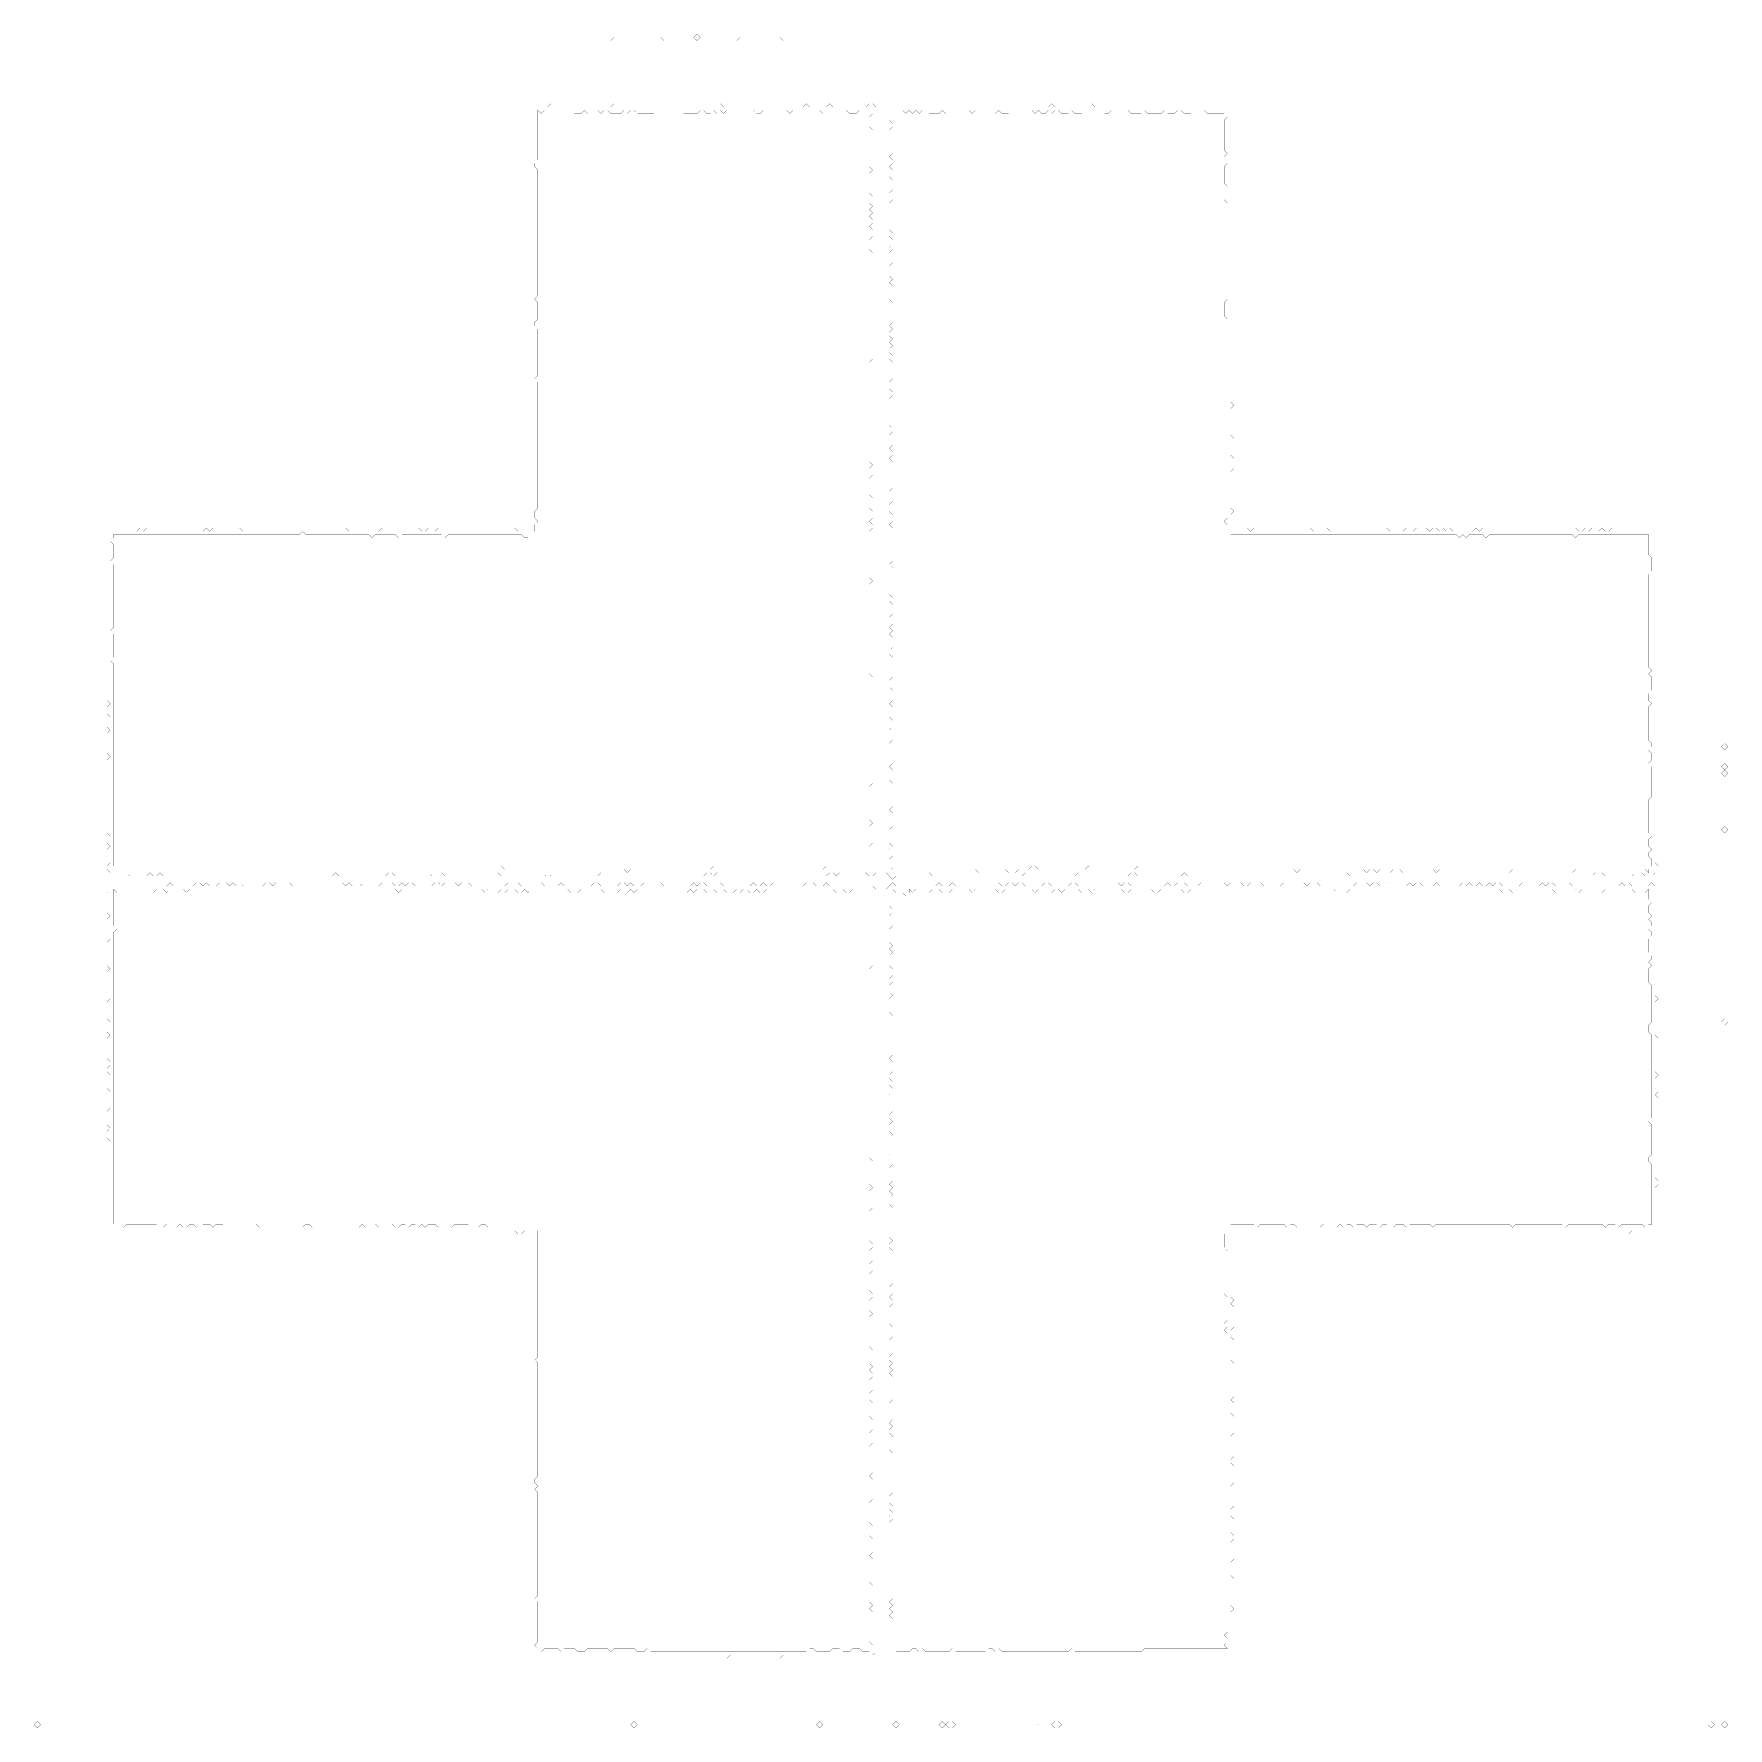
# Model space of a CAD drawing. Header units: metres. Extents: x 0 to 5221, y -5221 to 0.
import ezdxf

# ---------------------------------------------------------------- set-up
doc = ezdxf.new("R2010")
doc.units = ezdxf.units.M
doc.layers.add('conductor', color=1, linetype='Continuous')
doc.layers.add('substrate', color=5, linetype='Continuous')

msp = doc.modelspace()

# ---------------------------------------------------------------- linework, layer by layer
at = {"layer": 'conductor', "const_width": 0.5}
for points in [[(1553, -235), (1553, -245.2), (1553, -255.4), (1553, -265.6), (1553, -275.9), (1553, -286.1), (1553, -296.3), (1553, -306.5), (1553, -316.7), (1553, -326.9), (1553, -337.2), (1553, -347.4), (1553, -357.6), (1553, -367.8), (1553, -378), (1553, -388.2), (1542.7, -398.5), (1542.7, -408.7), (1553, -418.9), (1553, -429.1), (1553, -439.3), (1553, -449.5), (1553, -459.8), (1553, -470), (1553, -480.2), (1553, -490.4), (1553, -500.6), (1553, -510.8), (1553, -521.1), (1553, -531.3), (1553, -541.5), (1553, -551.7), (1553, -561.9), (1553, -572.1), (1553, -582.4), (1553, -592.6), (1553, -602.8), (1553, -613), (1553, -623.2), (1553, -633.4), (1553, -643.7), (1553, -653.9), (1553, -664.1), (1553, -674.3), (1553, -684.5), (1553, -694.7), (1553, -705), (1553, -715.2), (1553, -725.4), (1553, -735.6), (1553, -745.8), (1553, -756), (1553, -766.3), (1553, -776.5), (1553, -786.7), (1553, -796.9), (1553, -807.1), (1542.7, -817.3), (1553, -827.6), (1553, -837.8), (1553, -848), (1553, -858.2), (1553, -868.4), (1553, -878.6), (1542.7, -888.9), (1542.7, -899.1), (1553, -909.3), (1553, -919.5), (1553, -929.7), (1553, -939.9), (1553, -950.2), (1553, -960.4), (1553, -970.6), (1553, -980.8), (1553, -991), (1553, -1001.2), (1553, -1011.5), (1553, -1021.7), (1553, -1031.9), (1553, -1042.1), (1553, -1052.3), (1542.7, -1062.5), (1553, -1072.8), (1553, -1083), (1553, -1093.2), (1553, -1103.4), (1553, -1113.6), (1553, -1123.8), (1553, -1134.1), (1553, -1144.3), (1553, -1154.5), (1553, -1164.7), (1553, -1174.9), (1553, -1185.1), (1553, -1195.4), (1553, -1205.6), (1553, -1215.8), (1553, -1226), (1553, -1236.2), (1553, -1246.4), (1553, -1256.7), (1553, -1266.9), (1553, -1277.1), (1553, -1287.3), (1553, -1297.5), (1553, -1307.8), (1553, -1318), (1553, -1328.2), (1553, -1338.4), (1553, -1348.6), (1553, -1358.8), (1553, -1369.1), (1553, -1379.3), (1553, -1389.5), (1553, -1399.7), (1553, -1409.9), (1553, -1420.1), (1553, -1430.4), (1553, -1440.6), (1553, -1450.8), (1553, -1461), (1542.7, -1471.2), (1542.7, -1481.4), (1542.7, -1491.7), (1553, -1501.9), (1542.7, -1512.1), (1542.7, -1522.3), (1542.7, -1532.5), (1532.5, -1542.7), (1522.3, -1553), (1512.1, -1553), (1501.9, -1542.7), (1491.7, -1542.7), (1481.4, -1542.7), (1471.2, -1542.7), (1461, -1542.7), (1450.8, -1542.7), (1440.6, -1542.7), (1430.4, -1542.7), (1420.1, -1542.7), (1409.9, -1542.7), (1399.7, -1542.7), (1389.5, -1542.7), (1379.3, -1542.7), (1369.1, -1542.7), (1358.8, -1542.7), (1348.6, -1542.7), (1338.4, -1542.7), (1328.2, -1542.7), (1318, -1542.7), (1307.8, -1542.7), (1297.5, -1542.7), (1287.3, -1542.7), (1277.1, -1542.7), (1266.9, -1553), (1256.7, -1542.7), (1246.4, -1542.7), (1236.2, -1542.7), (1226, -1542.7), (1215.8, -1542.7), (1205.6, -1542.7), (1195.4, -1542.7), (1185.1, -1542.7), (1174.9, -1542.7), (1164.7, -1542.7), (1154.5, -1542.7), (1144.3, -1542.7), (1134.1, -1542.7), (1123.8, -1553), (1113.6, -1542.7), (1103.4, -1542.7), (1093.2, -1542.7), (1083, -1542.7), (1072.8, -1542.7), (1062.5, -1542.7), (1052.3, -1542.7), (1042.1, -1553), (1031.9, -1542.7), (1021.7, -1542.7), (1011.5, -1542.7), (1001.2, -1542.7), (991, -1542.7), (980.8, -1542.7), (970.6, -1542.7), (960.4, -1542.7), (950.2, -1542.7), (939.9, -1542.7), (929.7, -1542.7), (919.5, -1542.7), (909.3, -1542.7), (899.1, -1542.7), (888.9, -1542.7), (878.6, -1542.7), (868.4, -1542.7), (858.2, -1542.7), (848, -1542.7), (837.8, -1542.7), (827.6, -1532.5), (817.3, -1542.7), (807.1, -1542.7), (796.9, -1542.7), (786.7, -1542.7), (776.5, -1542.7), (766.3, -1542.7), (756, -1542.7), (745.8, -1542.7), (735.6, -1542.7), (725.4, -1542.7), (715.2, -1542.7), (705, -1542.7), (694.7, -1542.7), (684.5, -1542.7), (674.3, -1542.7), (664.1, -1542.7), (653.9, -1542.7), (643.7, -1542.7), (633.4, -1542.7), (623.2, -1542.7), (613, -1542.7), (602.8, -1542.7), (592.6, -1542.7), (582.4, -1542.7), (572.1, -1542.7), (561.9, -1542.7), (551.7, -1542.7), (541.5, -1542.7), (531.3, -1542.7), (521.1, -1542.7), (510.8, -1542.7), (500.6, -1542.7), (490.4, -1542.7), (480.2, -1542.7), (470, -1542.7), (459.8, -1542.7), (449.5, -1542.7), (439.3, -1542.7), (429.1, -1542.7), (418.9, -1542.7), (408.7, -1542.7), (398.5, -1542.7), (388.2, -1542.7), (378, -1542.7), (367.8, -1542.7), (357.6, -1542.7), (347.4, -1542.7), (337.2, -1542.7), (326.9, -1542.7), (316.7, -1542.7), (306.5, -1542.7), (296.3, -1542.7), (286.1, -1542.7), (275.9, -1542.7), (265.6, -1542.7), (255.4, -1542.7), (245.2, -1542.7), (245.2, -1553), (235, -1563.2), (245.2, -1573.4), (245.2, -1583.6), (245.2, -1593.8), (245.2, -1604), (245.2, -1614.3), (235, -1624.5), (245.2, -1634.7), (245.2, -1644.9), (245.2, -1655.1), (245.2, -1665.3), (245.2, -1675.6), (245.2, -1685.8), (245.2, -1696), (245.2, -1706.2), (245.2, -1716.4), (245.2, -1726.6), (245.2, -1736.9), (245.2, -1747.1), (245.2, -1757.3), (245.2, -1767.5), (245.2, -1777.7), (245.2, -1787.9), (245.2, -1798.2), (245.2, -1808.4), (245.2, -1818.6), (245.2, -1828.8), (235, -1839), (245.2, -1849.2), (245.2, -1859.5), (245.2, -1869.7), (245.2, -1879.9), (245.2, -1890.1), (245.2, -1900.3), (245.2, -1910.5), (245.2, -1920.8), (235, -1931), (245.2, -1941.2), (245.2, -1951.4), (245.2, -1961.6), (245.2, -1971.8), (245.2, -1982.1), (245.2, -1992.3), (245.2, -2002.5), (245.2, -2012.7), (245.2, -2022.9), (245.2, -2033.1), (245.2, -2043.4), (245.2, -2053.6), (245.2, -2063.8), (245.2, -2074), (245.2, -2084.2), (245.2, -2094.4), (245.2, -2104.7), (245.2, -2114.9), (245.2, -2125.1), (245.2, -2135.3), (245.2, -2145.5), (245.2, -2155.7), (245.2, -2166), (245.2, -2176.2), (245.2, -2186.4), (245.2, -2196.6), (245.2, -2206.8), (245.2, -2217), (245.2, -2227.3), (245.2, -2237.5), (245.2, -2247.7), (245.2, -2257.9), (245.2, -2268.1), (245.2, -2278.3), (245.2, -2288.6), (245.2, -2298.8), (245.2, -2309), (245.2, -2319.2), (245.2, -2329.4), (245.2, -2339.6), (245.2, -2349.9), (245.2, -2360.1), (245.2, -2370.3), (245.2, -2380.5), (245.2, -2390.7), (245.2, -2400.9), (245.2, -2411.2), (245.2, -2421.4), (245.2, -2431.6), (245.2, -2441.8), (245.2, -2452), (245.2, -2462.2), (245.2, -2472.5), (245.2, -2482.7), (245.2, -2492.9), (245.2, -2503.1), (245.2, -2513.3), (245.2, -2523.5), (245.2, -2533.8), (245.2, -2544), (245.2, -2554.2), (245.2, -2564.4), (255.4, -2574.6), (265.6, -2574.6), (275.9, -2574.6), (286.1, -2574.6), (296.3, -2574.6), (306.5, -2574.6), (316.7, -2574.6), (326.9, -2574.6), (337.2, -2574.6), (347.4, -2574.6), (357.6, -2574.6), (367.8, -2574.6), (378, -2574.6), (388.2, -2574.6), (398.5, -2574.6), (408.7, -2574.6), (418.9, -2574.6), (429.1, -2574.6), (439.3, -2574.6), (449.5, -2574.6), (459.8, -2574.6), (470, -2574.6), (480.2, -2574.6), (490.4, -2574.6), (500.6, -2574.6), (510.8, -2574.6), (521.1, -2574.6), (531.3, -2574.6), (541.5, -2574.6), (551.7, -2574.6), (561.9, -2574.6), (572.1, -2574.6), (582.4, -2574.6), (592.6, -2574.6), (602.8, -2574.6), (613, -2574.6), (623.2, -2574.6), (633.4, -2574.6), (643.7, -2574.6), (653.9, -2574.6), (664.1, -2574.6), (674.3, -2574.6), (684.5, -2574.6), (694.7, -2574.6), (705, -2574.6), (715.2, -2574.6), (725.4, -2574.6), (735.6, -2574.6), (745.8, -2574.6), (756, -2574.6), (766.3, -2574.6), (776.5, -2574.6), (786.7, -2574.6), (796.9, -2574.6), (807.1, -2574.6), (817.3, -2574.6), (827.6, -2574.6), (837.8, -2574.6), (848, -2574.6), (858.2, -2574.6), (868.4, -2574.6), (878.6, -2574.6), (888.9, -2574.6), (899.1, -2574.6), (909.3, -2574.6), (919.5, -2574.6), (929.7, -2574.6), (939.9, -2574.6), (950.2, -2574.6), (960.4, -2574.6), (970.6, -2574.6), (980.8, -2574.6), (991, -2574.6), (1001.2, -2574.6), (1011.5, -2574.6), (1021.7, -2574.6), (1031.9, -2574.6), (1042.1, -2574.6), (1052.3, -2574.6), (1062.5, -2574.6), (1072.8, -2574.6), (1083, -2574.6), (1093.2, -2574.6), (1103.4, -2574.6), (1113.6, -2574.6), (1123.8, -2574.6), (1134.1, -2574.6), (1144.3, -2574.6), (1154.5, -2574.6), (1164.7, -2574.6), (1174.9, -2574.6), (1185.1, -2574.6), (1195.4, -2574.6), (1205.6, -2574.6), (1215.8, -2574.6), (1226, -2574.6), (1236.2, -2574.6), (1246.4, -2574.6), (1256.7, -2574.6), (1266.9, -2574.6), (1277.1, -2574.6), (1287.3, -2574.6), (1297.5, -2574.6), (1307.8, -2574.6), (1318, -2574.6), (1328.2, -2574.6), (1338.4, -2574.6), (1348.6, -2574.6), (1358.8, -2574.6), (1369.1, -2574.6), (1379.3, -2574.6), (1389.5, -2574.6), (1399.7, -2574.6), (1409.9, -2574.6), (1420.1, -2574.6), (1430.4, -2574.6), (1440.6, -2564.4), (1450.8, -2574.6), (1461, -2574.6), (1471.2, -2574.6), (1481.4, -2574.6), (1491.7, -2574.6), (1501.9, -2574.6), (1512.1, -2574.6), (1522.3, -2574.6), (1532.5, -2574.6), (1542.7, -2574.6), (1553, -2574.6), (1563.2, -2574.6), (1573.4, -2574.6), (1583.6, -2574.6), (1593.8, -2574.6), (1604, -2574.6), (1614.3, -2574.6), (1624.5, -2574.6), (1634.7, -2574.6), (1644.9, -2574.6), (1655.1, -2574.6), (1665.3, -2574.6), (1675.6, -2574.6), (1685.8, -2574.6), (1696, -2574.6), (1706.2, -2574.6), (1716.4, -2574.6), (1726.6, -2574.6), (1736.9, -2574.6), (1747.1, -2574.6), (1757.3, -2574.6), (1767.5, -2574.6), (1777.7, -2574.6), (1787.9, -2574.6), (1798.2, -2574.6), (1808.4, -2574.6), (1818.6, -2574.6), (1828.8, -2584.8), (1839, -2574.6), (1849.2, -2574.6), (1859.5, -2574.6), (1869.7, -2574.6), (1879.9, -2574.6), (1890.1, -2574.6), (1900.3, -2574.6), (1910.5, -2574.6), (1920.8, -2574.6), (1931, -2574.6), (1941.2, -2574.6), (1951.4, -2574.6), (1961.6, -2574.6), (1971.8, -2574.6), (1982.1, -2574.6), (1992.3, -2574.6), (2002.5, -2574.6), (2012.7, -2574.6), (2022.9, -2574.6), (2033.1, -2574.6), (2043.4, -2574.6), (2053.6, -2574.6), (2063.8, -2574.6), (2074, -2574.6), (2084.2, -2574.6), (2094.4, -2564.4), (2104.7, -2574.6), (2114.9, -2574.6), (2125.1, -2574.6), (2135.3, -2574.6), (2145.5, -2574.6), (2155.7, -2574.6), (2166, -2574.6), (2176.2, -2574.6), (2186.4, -2574.6), (2196.6, -2574.6), (2206.8, -2574.6), (2217, -2574.6), (2227.3, -2574.6), (2237.5, -2574.6), (2247.7, -2574.6), (2257.9, -2574.6), (2268.1, -2574.6), (2278.3, -2574.6), (2288.6, -2574.6), (2298.8, -2574.6), (2309, -2574.6), (2319.2, -2574.6), (2329.4, -2574.6), (2339.6, -2574.6), (2349.9, -2574.6), (2360.1, -2574.6), (2370.3, -2574.6), (2380.5, -2574.6), (2390.7, -2574.6), (2400.9, -2574.6), (2411.2, -2574.6), (2421.4, -2574.6), (2431.6, -2574.6), (2441.8, -2564.4), (2452, -2564.4), (2462.2, -2574.6), (2472.5, -2574.6), (2482.7, -2574.6), (2492.9, -2574.6), (2503.1, -2574.6), (2513.3, -2574.6), (2523.5, -2574.6), (2533.8, -2574.6), (2544, -2574.6), (2554.2, -2574.6), (2564.4, -2574.6), (2574.6, -2574.6), (2574.6, -2564.4), (2574.6, -2554.2), (2574.6, -2544), (2574.6, -2533.8), (2574.6, -2523.5), (2584.8, -2513.3), (2574.6, -2503.1), (2584.8, -2492.9), (2574.6, -2482.7), (2574.6, -2472.5), (2574.6, -2462.2), (2574.6, -2452), (2574.6, -2441.8), (2584.8, -2431.6), (2574.6, -2421.4), (2574.6, -2411.2), (2574.6, -2400.9), (2574.6, -2390.7), (2574.6, -2380.5), (2574.6, -2370.3), (2574.6, -2360.1), (2574.6, -2349.9), (2574.6, -2339.6), (2574.6, -2329.4), (2574.6, -2319.2), (2584.8, -2309), (2574.6, -2298.8), (2574.6, -2288.6), (2574.6, -2278.3), (2574.6, -2268.1), (2574.6, -2257.9), (2574.6, -2247.7), (2574.6, -2237.5), (2574.6, -2227.3), (2574.6, -2217), (2574.6, -2206.8), (2574.6, -2196.6), (2574.6, -2186.4), (2574.6, -2176.2), (2574.6, -2166), (2574.6, -2155.7), (2574.6, -2145.5), (2574.6, -2135.3), (2574.6, -2125.1), (2574.6, -2114.9), (2574.6, -2104.7), (2574.6, -2094.4), (2574.6, -2084.2), (2574.6, -2074), (2574.6, -2063.8), (2574.6, -2053.6), (2574.6, -2043.4), (2574.6, -2033.1), (2574.6, -2022.9), (2574.6, -2012.7), (2574.6, -2002.5), (2574.6, -1992.3), (2584.8, -1982.1), (2574.6, -1971.8), (2574.6, -1961.6), (2574.6, -1951.4), (2574.6, -1941.2), (2574.6, -1931), (2574.6, -1920.8), (2574.6, -1910.5), (2574.6, -1900.3), (2574.6, -1890.1), (2574.6, -1879.9), (2574.6, -1869.7), (2574.6, -1859.5), (2574.6, -1849.2), (2574.6, -1839), (2574.6, -1828.8), (2574.6, -1818.6), (2574.6, -1808.4), (2574.6, -1798.2), (2574.6, -1787.9), (2574.6, -1777.7), (2574.6, -1767.5), (2574.6, -1757.3), (2574.6, -1747.1), (2574.6, -1736.9), (2574.6, -1726.6), (2574.6, -1716.4), (2574.6, -1706.2), (2574.6, -1696), (2584.8, -1685.8), (2574.6, -1675.6), (2574.6, -1665.3), (2574.6, -1655.1), (2574.6, -1644.9), (2574.6, -1634.7), (2574.6, -1624.5), (2574.6, -1614.3), (2574.6, -1604), (2574.6, -1593.8), (2574.6, -1583.6), (2574.6, -1573.4), (2574.6, -1563.2), (2574.6, -1553), (2574.6, -1542.7), (2574.6, -1532.5), (2584.8, -1522.3), (2584.8, -1512.1), (2574.6, -1501.9), (2584.8, -1491.7), (2584.8, -1481.4), (2584.8, -1471.2), (2574.6, -1461), (2574.6, -1450.8), (2574.6, -1440.6), (2584.8, -1430.4), (2574.6, -1420.1), (2574.6, -1409.9), (2574.6, -1399.7), (2574.6, -1389.5), (2574.6, -1379.3), (2574.6, -1369.1), (2584.8, -1358.8), (2574.6, -1348.6), (2574.6, -1338.4), (2584.8, -1328.2), (2574.6, -1318), (2574.6, -1307.8), (2574.6, -1297.5), (2574.6, -1287.3), (2574.6, -1277.1), (2574.6, -1266.9), (2574.6, -1256.7), (2574.6, -1246.4), (2574.6, -1236.2), (2574.6, -1226), (2574.6, -1215.8), (2574.6, -1205.6), (2574.6, -1195.4), (2574.6, -1185.1), (2574.6, -1174.9), (2574.6, -1164.7), (2574.6, -1154.5), (2574.6, -1144.3), (2574.6, -1134.1), (2574.6, -1123.8), (2574.6, -1113.6), (2574.6, -1103.4), (2574.6, -1093.2), (2574.6, -1083), (2574.6, -1072.8), (2574.6, -1062.5), (2574.6, -1052.3), (2574.6, -1042.1), (2584.8, -1031.9), (2584.8, -1021.7), (2574.6, -1011.5), (2584.8, -1001.2), (2574.6, -991), (2574.6, -980.8), (2574.6, -970.6), (2574.6, -960.4), (2574.6, -950.2), (2574.6, -939.9), (2574.6, -929.7), (2574.6, -919.5), (2574.6, -909.3), (2574.6, -899.1), (2574.6, -888.9), (2574.6, -878.6), (2574.6, -868.4), (2574.6, -858.2), (2574.6, -848), (2574.6, -837.8), (2574.6, -827.6), (2574.6, -817.3), (2574.6, -807.1), (2574.6, -796.9), (2574.6, -786.7), (2574.6, -776.5), (2574.6, -766.3), (2574.6, -756), (2574.6, -745.8), (2574.6, -735.6), (2574.6, -725.4), (2574.6, -715.2), (2574.6, -705), (2574.6, -694.7), (2574.6, -684.5), (2584.8, -674.3), (2574.6, -664.1), (2574.6, -653.9), (2574.6, -643.7), (2574.6, -633.4), (2584.8, -623.2), (2584.8, -613), (2584.8, -602.8), (2574.6, -592.6), (2584.8, -582.4), (2584.8, -572.1), (2574.6, -561.9), (2584.8, -551.7), (2574.6, -541.5), (2584.8, -531.3), (2574.6, -521.1), (2574.6, -510.8), (2584.8, -500.6), (2574.6, -490.4), (2574.6, -480.2), (2574.6, -470), (2574.6, -459.8), (2574.6, -449.5), (2574.6, -439.3), (2574.6, -429.1), (2584.8, -418.9), (2574.6, -408.7), (2574.6, -398.5), (2574.6, -388.2), (2574.6, -378), (2574.6, -367.8), (2574.6, -357.6), (2574.6, -347.4), (2574.6, -337.2), (2574.6, -326.9), (2574.6, -316.7), (2574.6, -306.5), (2584.8, -296.3), (2574.6, -286.1), (2584.8, -275.9), (2574.6, -265.6), (2574.6, -255.4), (2584.8, -245.2), (2574.6, -235), (2564.4, -235), (2554.2, -235), (2544, -235), (2533.8, -245.2), (2523.5, -245.2), (2513.3, -245.2), (2503.1, -235), (2492.9, -235), (2482.7, -235), (2472.5, -235), (2462.2, -235), (2452, -235), (2441.8, -235), (2431.6, -245.2), (2421.4, -235), (2411.2, -235), (2400.9, -235), (2390.7, -235), (2380.5, -235), (2370.3, -235), (2360.1, -235), (2349.9, -235), (2339.6, -235), (2329.4, -245.2), (2319.2, -235), (2309, -235), (2298.8, -235), (2288.6, -235), (2278.3, -235), (2268.1, -235), (2257.9, -235), (2247.7, -235), (2237.5, -245.2), (2227.3, -245.2), (2217, -235), (2206.8, -235), (2196.6, -235), (2186.4, -235), (2176.2, -235), (2166, -235), (2155.7, -235), (2145.5, -235), (2135.3, -235), (2125.1, -245.2), (2114.9, -235), (2104.7, -245.2), (2094.4, -235), (2084.2, -245.2), (2074, -245.2), (2063.8, -235), (2053.6, -235), (2043.4, -245.2), (2033.1, -245.2), (2022.9, -245.2), (2012.7, -245.2), (2002.5, -245.2), (1992.3, -235), (1982.1, -235), (1971.8, -235), (1961.6, -235), (1951.4, -235), (1941.2, -235), (1931, -235), (1920.8, -235), (1910.5, -245.2), (1900.3, -245.2), (1890.1, -245.2), (1879.9, -245.2), (1869.7, -245.2), (1859.5, -245.2), (1849.2, -235), (1839, -235), (1828.8, -245.2), (1818.6, -235), (1808.4, -245.2), (1798.2, -245.2), (1787.9, -245.2), (1777.7, -245.2), (1767.5, -235), (1757.3, -235), (1747.1, -245.2), (1736.9, -235), (1726.6, -235), (1716.4, -235), (1706.2, -245.2), (1696, -235), (1685.8, -245.2), (1675.6, -245.2), (1665.3, -245.2), (1655.1, -235), (1644.9, -235), (1634.7, -235), (1624.5, -235), (1614.3, -235), (1604, -235), (1593.8, -235), (1583.6, -235), (1573.4, -235), (1563.2, -245.2)], [(2656.4, -235), (2646.2, -245.2), (2635.9, -255.4), (2635.9, -265.6), (2646.2, -275.9), (2646.2, -286.1), (2635.9, -296.3), (2646.2, -306.5), (2646.2, -316.7), (2646.2, -326.9), (2646.2, -337.2), (2646.2, -347.4), (2646.2, -357.6), (2646.2, -367.8), (2635.9, -378), (2646.2, -388.2), (2646.2, -398.5), (2635.9, -408.7), (2646.2, -418.9), (2646.2, -429.1), (2635.9, -439.3), (2646.2, -449.5), (2646.2, -459.8), (2646.2, -470), (2646.2, -480.2), (2635.9, -490.4), (2646.2, -500.6), (2646.2, -510.8), (2635.9, -521.1), (2635.9, -531.3), (2635.9, -541.5), (2635.9, -551.7), (2635.9, -561.9), (2635.9, -572.1), (2635.9, -582.4), (2635.9, -592.6), (2635.9, -602.8), (2646.2, -613), (2635.9, -623.2), (2646.2, -633.4), (2635.9, -643.7), (2635.9, -653.9), (2646.2, -664.1), (2635.9, -674.3), (2635.9, -684.5), (2646.2, -694.7), (2646.2, -705), (2635.9, -715.2), (2635.9, -725.4), (2635.9, -735.6), (2635.9, -745.8), (2646.2, -756), (2635.9, -766.3), (2646.2, -776.5), (2646.2, -786.7), (2635.9, -796.9), (2635.9, -807.1), (2635.9, -817.3), (2646.2, -827.6), (2646.2, -837.8), (2646.2, -848), (2646.2, -858.2), (2646.2, -868.4), (2646.2, -878.6), (2646.2, -888.9), (2635.9, -899.1), (2646.2, -909.3), (2635.9, -919.5), (2635.9, -929.7), (2646.2, -939.9), (2635.9, -950.2), (2646.2, -960.4), (2635.9, -970.6), (2635.9, -980.8), (2646.2, -991), (2635.9, -1001.2), (2646.2, -1011.5), (2646.2, -1021.7), (2646.2, -1031.9), (2646.2, -1042.1), (2646.2, -1052.3), (2646.2, -1062.5), (2635.9, -1072.8), (2635.9, -1083), (2635.9, -1093.2), (2646.2, -1103.4), (2646.2, -1113.6), (2635.9, -1123.8), (2635.9, -1134.1), (2635.9, -1144.3), (2635.9, -1154.5), (2635.9, -1164.7), (2635.9, -1174.9), (2635.9, -1185.1), (2635.9, -1195.4), (2635.9, -1205.6), (2646.2, -1215.8), (2646.2, -1226), (2635.9, -1236.2), (2635.9, -1246.4), (2635.9, -1256.7), (2646.2, -1266.9), (2635.9, -1277.1), (2646.2, -1287.3), (2646.2, -1297.5), (2635.9, -1307.8), (2646.2, -1318), (2646.2, -1328.2), (2646.2, -1338.4), (2646.2, -1348.6), (2646.2, -1358.8), (2646.2, -1369.1), (2646.2, -1379.3), (2646.2, -1389.5), (2646.2, -1399.7), (2635.9, -1409.9), (2646.2, -1420.1), (2646.2, -1430.4), (2646.2, -1440.6), (2635.9, -1450.8), (2635.9, -1461), (2635.9, -1471.2), (2646.2, -1481.4), (2646.2, -1491.7), (2646.2, -1501.9), (2635.9, -1512.1), (2646.2, -1522.3), (2646.2, -1532.5), (2646.2, -1542.7), (2646.2, -1553), (2646.2, -1563.2), (2646.2, -1573.4), (2646.2, -1583.6), (2646.2, -1593.8), (2646.2, -1604), (2646.2, -1614.3), (2646.2, -1624.5), (2635.9, -1634.7), (2646.2, -1644.9), (2646.2, -1655.1), (2646.2, -1665.3), (2646.2, -1675.6), (2646.2, -1685.8), (2646.2, -1696), (2646.2, -1706.2), (2646.2, -1716.4), (2635.9, -1726.6), (2646.2, -1736.9), (2635.9, -1747.1), (2646.2, -1757.3), (2635.9, -1767.5), (2635.9, -1777.7), (2646.2, -1787.9), (2635.9, -1798.2), (2646.2, -1808.4), (2646.2, -1818.6), (2635.9, -1828.8), (2646.2, -1839), (2635.9, -1849.2), (2646.2, -1859.5), (2646.2, -1869.7), (2646.2, -1879.9), (2646.2, -1890.1), (2635.9, -1900.3), (2635.9, -1910.5), (2646.2, -1920.8), (2646.2, -1931), (2646.2, -1941.2), (2646.2, -1951.4), (2646.2, -1961.6), (2646.2, -1971.8), (2646.2, -1982.1), (2635.9, -1992.3), (2635.9, -2002.5), (2635.9, -2012.7), (2646.2, -2022.9), (2646.2, -2033.1), (2646.2, -2043.4), (2646.2, -2053.6), (2635.9, -2063.8), (2646.2, -2074), (2646.2, -2084.2), (2635.9, -2094.4), (2635.9, -2104.7), (2646.2, -2114.9), (2646.2, -2125.1), (2646.2, -2135.3), (2635.9, -2145.5), (2646.2, -2155.7), (2646.2, -2166), (2646.2, -2176.2), (2635.9, -2186.4), (2646.2, -2196.6), (2646.2, -2206.8), (2646.2, -2217), (2646.2, -2227.3), (2646.2, -2237.5), (2646.2, -2247.7), (2635.9, -2257.9), (2646.2, -2268.1), (2635.9, -2278.3), (2635.9, -2288.6), (2635.9, -2298.8), (2646.2, -2309), (2646.2, -2319.2), (2646.2, -2329.4), (2646.2, -2339.6), (2646.2, -2349.9), (2646.2, -2360.1), (2646.2, -2370.3), (2646.2, -2380.5), (2635.9, -2390.7), (2646.2, -2400.9), (2646.2, -2411.2), (2646.2, -2421.4), (2646.2, -2431.6), (2646.2, -2441.8), (2635.9, -2452), (2635.9, -2462.2), (2635.9, -2472.5), (2635.9, -2482.7), (2635.9, -2492.9), (2646.2, -2503.1), (2635.9, -2513.3), (2635.9, -2523.5), (2646.2, -2533.8), (2635.9, -2544), (2635.9, -2554.2), (2635.9, -2564.4), (2646.2, -2574.6), (2656.4, -2574.6), (2666.6, -2574.6), (2676.8, -2574.6), (2687, -2574.6), (2697.2, -2574.6), (2707.5, -2574.6), (2717.7, -2574.6), (2727.9, -2574.6), (2738.1, -2574.6), (2748.3, -2574.6), (2758.5, -2574.6), (2768.8, -2574.6), (2779, -2574.6), (2789.2, -2574.6), (2799.4, -2574.6), (2809.6, -2574.6), (2819.8, -2574.6), (2830.1, -2574.6), (2840.3, -2574.6), (2850.5, -2574.6), (2860.7, -2574.6), (2870.9, -2574.6), (2881.1, -2574.6), (2891.4, -2574.6), (2901.6, -2574.6), (2911.8, -2584.8), (2922, -2574.6), (2932.2, -2574.6), (2942.4, -2574.6), (2952.7, -2574.6), (2962.9, -2574.6), (2973.1, -2574.6), (2983.3, -2574.6), (2993.5, -2574.6), (3003.7, -2584.8), (3014, -2584.8), (3024.2, -2584.8), (3034.4, -2574.6), (3044.6, -2574.6), (3054.8, -2574.6), (3065, -2574.6), (3075.3, -2564.4), (3085.5, -2564.4), (3095.7, -2574.6), (3105.9, -2574.6), (3116.1, -2574.6), (3126.3, -2574.6), (3136.6, -2574.6), (3146.8, -2574.6), (3157, -2574.6), (3167.2, -2574.6), (3177.4, -2574.6), (3187.6, -2574.6), (3197.9, -2574.6), (3208.1, -2574.6), (3218.3, -2574.6), (3228.5, -2574.6), (3238.7, -2574.6), (3248.9, -2564.4), (3259.2, -2574.6), (3269.4, -2574.6), (3279.6, -2574.6), (3289.8, -2574.6), (3300, -2574.6), (3310.2, -2574.6), (3320.5, -2574.6), (3330.7, -2574.6), (3340.9, -2574.6), (3351.1, -2574.6), (3361.3, -2574.6), (3371.5, -2574.6), (3381.8, -2574.6), (3392, -2574.6), (3402.2, -2564.4), (3412.4, -2574.6), (3422.6, -2574.6), (3432.8, -2574.6), (3443.1, -2574.6), (3453.3, -2574.6), (3463.5, -2574.6), (3473.7, -2574.6), (3483.9, -2574.6), (3494.1, -2574.6), (3504.4, -2574.6), (3514.6, -2574.6), (3524.8, -2574.6), (3535, -2574.6), (3545.2, -2574.6), (3555.4, -2574.6), (3565.7, -2574.6), (3575.9, -2574.6), (3586.1, -2574.6), (3596.3, -2574.6), (3606.5, -2574.6), (3616.7, -2574.6), (3627, -2574.6), (3637.2, -2574.6), (3647.4, -2574.6), (3657.6, -2574.6), (3667.8, -2574.6), (3678, -2574.6), (3688.3, -2574.6), (3698.5, -2574.6), (3708.7, -2574.6), (3718.9, -2574.6), (3729.1, -2574.6), (3739.3, -2574.6), (3749.6, -2574.6), (3759.8, -2574.6), (3770, -2574.6), (3780.2, -2574.6), (3790.4, -2574.6), (3800.6, -2574.6), (3810.9, -2574.6), (3821.1, -2574.6), (3831.3, -2574.6), (3841.5, -2574.6), (3851.7, -2574.6), (3861.9, -2574.6), (3872.2, -2574.6), (3882.4, -2574.6), (3892.6, -2584.8), (3902.8, -2574.6), (3913, -2574.6), (3923.2, -2574.6), (3933.5, -2574.6), (3943.7, -2574.6), (3953.9, -2574.6), (3964.1, -2574.6), (3974.3, -2574.6), (3984.6, -2574.6), (3994.8, -2574.6), (4005, -2574.6), (4015.2, -2574.6), (4025.4, -2574.6), (4035.6, -2574.6), (4045.9, -2574.6), (4056.1, -2574.6), (4066.3, -2574.6), (4076.5, -2574.6), (4086.7, -2574.6), (4096.9, -2574.6), (4107.2, -2584.8), (4117.4, -2574.6), (4127.6, -2574.6), (4137.8, -2584.8), (4148, -2574.6), (4158.2, -2574.6), (4168.5, -2574.6), (4178.7, -2584.8), (4188.9, -2574.6), (4199.1, -2574.6), (4209.3, -2574.6), (4219.5, -2584.8), (4229.8, -2574.6), (4240, -2574.6), (4250.2, -2574.6), (4260.4, -2574.6), (4270.6, -2574.6), (4280.8, -2574.6), (4291.1, -2574.6), (4301.3, -2574.6), (4311.5, -2574.6), (4321.7, -2584.8), (4331.9, -2574.6), (4342.1, -2574.6), (4352.4, -2574.6), (4362.6, -2574.6), (4372.8, -2574.6), (4383, -2574.6), (4393.2, -2574.6), (4403.4, -2574.6), (4413.7, -2574.6), (4423.9, -2574.6), (4434.1, -2574.6), (4444.3, -2574.6), (4454.5, -2574.6), (4464.7, -2574.6), (4475, -2574.6), (4485.2, -2574.6), (4495.4, -2574.6), (4505.6, -2574.6), (4515.8, -2574.6), (4526, -2574.6), (4536.3, -2574.6), (4546.5, -2584.8), (4556.7, -2574.6), (4566.9, -2574.6), (4577.1, -2574.6), (4587.3, -2574.6), (4597.6, -2574.6), (4607.8, -2574.6), (4618, -2574.6), (4628.2, -2574.6), (4638.4, -2574.6), (4648.6, -2574.6), (4658.9, -2574.6), (4669.1, -2574.6), (4679.3, -2574.6), (4689.5, -2574.6), (4699.7, -2574.6), (4709.9, -2574.6), (4720.2, -2574.6), (4730.4, -2584.8), (4740.6, -2584.8), (4750.8, -2574.6), (4761, -2574.6), (4771.2, -2574.6), (4781.5, -2574.6), (4791.7, -2574.6), (4801.9, -2574.6), (4812.1, -2574.6), (4822.3, -2574.6), (4832.5, -2574.6), (4842.8, -2574.6), (4853, -2574.6), (4863.2, -2574.6), (4873.4, -2574.6), (4883.6, -2574.6), (4893.8, -2574.6), (4904.1, -2574.6), (4914.3, -2574.6), (4924.5, -2574.6), (4934.7, -2574.6), (4944.9, -2574.6), (4955.1, -2574.6), (4965.4, -2574.6), (4975.6, -2584.8), (4975.6, -2574.6), (4985.8, -2564.4), (4985.8, -2554.2), (4985.8, -2544), (4975.6, -2533.8), (4975.6, -2523.5), (4985.8, -2513.3), (4975.6, -2503.1), (4975.6, -2492.9), (4975.6, -2482.7), (4985.8, -2472.5), (4975.6, -2462.2), (4975.6, -2452), (4975.6, -2441.8), (4975.6, -2431.6), (4975.6, -2421.4), (4975.6, -2411.2), (4975.6, -2400.9), (4975.6, -2390.7), (4975.6, -2380.5), (4975.6, -2370.3), (4975.6, -2360.1), (4985.8, -2349.9), (4985.8, -2339.6), (4985.8, -2329.4), (4985.8, -2319.2), (4985.8, -2309), (4985.8, -2298.8), (4985.8, -2288.6), (4985.8, -2278.3), (4985.8, -2268.1), (4985.8, -2257.9), (4975.6, -2247.7), (4985.8, -2237.5), (4985.8, -2227.3), (4985.8, -2217), (4975.6, -2206.8), (4985.8, -2196.6), (4985.8, -2186.4), (4975.6, -2176.2), (4975.6, -2166), (4975.6, -2155.7), (4975.6, -2145.5), (4975.6, -2135.3), (4975.6, -2125.1), (4975.6, -2114.9), (4975.6, -2104.7), (4975.6, -2094.4), (4975.6, -2084.2), (4975.6, -2074), (4985.8, -2063.8), (4975.6, -2053.6), (4975.6, -2043.4), (4975.6, -2033.1), (4985.8, -2022.9), (4985.8, -2012.7), (4985.8, -2002.5), (4985.8, -1992.3), (4985.8, -1982.1), (4975.6, -1971.8), (4985.8, -1961.6), (4975.6, -1951.4), (4975.6, -1941.2), (4975.6, -1931), (4975.6, -1920.8), (4975.6, -1910.5), (4975.6, -1900.3), (4975.6, -1890.1), (4975.6, -1879.9), (4975.6, -1869.7), (4975.6, -1859.5), (4975.6, -1849.2), (4975.6, -1839), (4975.6, -1828.8), (4975.6, -1818.6), (4975.6, -1808.4), (4975.6, -1798.2), (4975.6, -1787.9), (4975.6, -1777.7), (4975.6, -1767.5), (4975.6, -1757.3), (4975.6, -1747.1), (4975.6, -1736.9), (4975.6, -1726.6), (4975.6, -1716.4), (4975.6, -1706.2), (4975.6, -1696), (4975.6, -1685.8), (4975.6, -1675.6), (4975.6, -1665.3), (4985.8, -1655.1), (4985.8, -1644.9), (4985.8, -1634.7), (4985.8, -1624.5), (4985.8, -1614.3), (4975.6, -1604), (4975.6, -1593.8), (4975.6, -1583.6), (4975.6, -1573.4), (4975.6, -1563.2), (4975.6, -1553), (4975.6, -1542.7), (4965.4, -1542.7), (4955.1, -1542.7), (4944.9, -1542.7), (4934.7, -1542.7), (4924.5, -1542.7), (4914.3, -1542.7), (4904.1, -1542.7), (4893.8, -1542.7), (4883.6, -1542.7), (4873.4, -1542.7), (4863.2, -1542.7), (4853, -1542.7), (4842.8, -1542.7), (4832.5, -1542.7), (4822.3, -1542.7), (4812.1, -1542.7), (4801.9, -1542.7), (4791.7, -1542.7), (4781.5, -1542.7), (4771.2, -1542.7), (4761, -1542.7), (4750.8, -1553), (4740.6, -1542.7), (4730.4, -1542.7), (4720.2, -1542.7), (4709.9, -1542.7), (4699.7, -1542.7), (4689.5, -1542.7), (4679.3, -1542.7), (4669.1, -1542.7), (4658.9, -1542.7), (4648.6, -1542.7), (4638.4, -1542.7), (4628.2, -1542.7), (4618, -1542.7), (4607.8, -1542.7), (4597.6, -1542.7), (4587.3, -1542.7), (4577.1, -1542.7), (4566.9, -1542.7), (4556.7, -1542.7), (4546.5, -1542.7), (4536.3, -1542.7), (4526, -1542.7), (4515.8, -1542.7), (4505.6, -1542.7), (4495.4, -1542.7), (4485.2, -1542.7), (4475, -1553), (4464.7, -1542.7), (4454.5, -1542.7), (4444.3, -1542.7), (4434.1, -1542.7), (4423.9, -1542.7), (4413.7, -1553), (4403.4, -1542.7), (4393.2, -1553), (4383, -1542.7), (4372.8, -1542.7), (4362.6, -1542.7), (4352.4, -1542.7), (4342.1, -1542.7), (4331.9, -1542.7), (4321.7, -1542.7), (4311.5, -1542.7), (4301.3, -1542.7), (4291.1, -1542.7), (4280.8, -1542.7), (4270.6, -1542.7), (4260.4, -1542.7), (4250.2, -1542.7), (4240, -1542.7), (4229.8, -1542.7), (4219.5, -1542.7), (4209.3, -1542.7), (4199.1, -1542.7), (4188.9, -1542.7), (4178.7, -1542.7), (4168.5, -1542.7), (4158.2, -1542.7), (4148, -1542.7), (4137.8, -1542.7), (4127.6, -1542.7), (4117.4, -1542.7), (4107.2, -1542.7), (4096.9, -1542.7), (4086.7, -1542.7), (4076.5, -1542.7), (4066.3, -1542.7), (4056.1, -1542.7), (4045.9, -1542.7), (4035.6, -1542.7), (4025.4, -1542.7), (4015.2, -1542.7), (4005, -1542.7), (3994.8, -1542.7), (3984.6, -1542.7), (3974.3, -1542.7), (3964.1, -1542.7), (3953.9, -1542.7), (3943.7, -1542.7), (3933.5, -1542.7), (3923.2, -1542.7), (3913, -1542.7), (3902.8, -1542.7), (3892.6, -1542.7), (3882.4, -1542.7), (3872.2, -1542.7), (3861.9, -1542.7), (3851.7, -1542.7), (3841.5, -1542.7), (3831.3, -1542.7), (3821.1, -1542.7), (3810.9, -1542.7), (3800.6, -1542.7), (3790.4, -1542.7), (3780.2, -1542.7), (3770, -1542.7), (3759.8, -1542.7), (3749.6, -1542.7), (3739.3, -1542.7), (3729.1, -1542.7), (3718.9, -1542.7), (3708.7, -1542.7), (3698.5, -1542.7), (3688.3, -1542.7), (3678, -1532.5), (3678, -1522.3), (3678, -1512.1), (3667.8, -1501.9), (3678, -1491.7), (3678, -1481.4), (3678, -1471.2), (3678, -1461), (3678, -1450.8), (3678, -1440.6), (3678, -1430.4), (3678, -1420.1), (3678, -1409.9), (3678, -1399.7), (3678, -1389.5), (3678, -1379.3), (3678, -1369.1), (3678, -1358.8), (3678, -1348.6), (3678, -1338.4), (3678, -1328.2), (3678, -1318), (3678, -1307.8), (3678, -1297.5), (3678, -1287.3), (3678, -1277.1), (3678, -1266.9), (3678, -1256.7), (3678, -1246.4), (3678, -1236.2), (3678, -1226), (3678, -1215.8), (3678, -1205.6), (3678, -1195.4), (3678, -1185.1), (3678, -1174.9), (3678, -1164.7), (3678, -1154.5), (3678, -1144.3), (3678, -1134.1), (3678, -1123.8), (3678, -1113.6), (3678, -1103.4), (3678, -1093.2), (3678, -1083), (3678, -1072.8), (3678, -1062.5), (3678, -1052.3), (3678, -1042.1), (3678, -1031.9), (3678, -1021.7), (3678, -1011.5), (3678, -1001.2), (3678, -991), (3678, -980.8), (3678, -970.6), (3678, -960.4), (3678, -950.2), (3678, -939.9), (3678, -929.7), (3678, -919.5), (3678, -909.3), (3678, -899.1), (3678, -888.9), (3678, -878.6), (3667.8, -868.4), (3667.8, -858.2), (3667.8, -848), (3667.8, -837.8), (3667.8, -827.6), (3678, -817.3), (3678, -807.1), (3678, -796.9), (3678, -786.7), (3678, -776.5), (3678, -766.3), (3678, -756), (3678, -745.8), (3678, -735.6), (3678, -725.4), (3678, -715.2), (3678, -705), (3678, -694.7), (3678, -684.5), (3678, -674.3), (3678, -664.1), (3678, -653.9), (3678, -643.7), (3678, -633.4), (3678, -623.2), (3678, -613), (3678, -602.8), (3678, -592.6), (3678, -582.4), (3678, -572.1), (3678, -561.9), (3678, -551.7), (3678, -541.5), (3678, -531.3), (3678, -521.1), (3667.8, -510.8), (3678, -500.6), (3678, -490.4), (3678, -480.2), (3678, -470), (3667.8, -459.8), (3667.8, -449.5), (3667.8, -439.3), (3667.8, -429.1), (3667.8, -418.9), (3667.8, -408.7), (3678, -398.5), (3678, -388.2), (3667.8, -378), (3678, -367.8), (3667.8, -357.6), (3667.8, -347.4), (3667.8, -337.2), (3667.8, -326.9), (3667.8, -316.7), (3667.8, -306.5), (3667.8, -296.3), (3667.8, -286.1), (3667.8, -275.9), (3667.8, -265.6), (3678, -255.4), (3667.8, -245.2), (3657.6, -245.2), (3647.4, -245.2), (3637.2, -245.2), (3627, -245.2), (3616.7, -245.2), (3606.5, -235), (3596.3, -235), (3586.1, -235), (3575.9, -235), (3565.7, -245.2), (3555.4, -245.2), (3545.2, -245.2), (3535, -235), (3524.8, -235), (3514.6, -245.2), (3504.4, -245.2), (3494.1, -245.2), (3483.9, -235), (3473.7, -245.2), (3463.5, -245.2), (3453.3, -245.2), (3443.1, -245.2), (3432.8, -245.2), (3422.6, -235), (3412.4, -245.2), (3402.2, -245.2), (3392, -245.2), (3381.8, -245.2), (3371.5, -235), (3361.3, -235), (3351.1, -235), (3340.9, -235), (3330.7, -235), (3320.5, -235), (3310.2, -245.2), (3300, -245.2), (3289.8, -235), (3279.6, -235), (3269.4, -235), (3259.2, -235), (3248.9, -235), (3238.7, -235), (3228.5, -245.2), (3218.3, -245.2), (3208.1, -245.2), (3197.9, -235), (3187.6, -245.2), (3177.4, -245.2), (3167.2, -245.2), (3157, -235), (3146.8, -235), (3136.6, -245.2), (3126.3, -235), (3116.1, -245.2), (3105.9, -245.2), (3095.7, -235), (3085.5, -245.2), (3075.3, -235), (3065, -235), (3054.8, -235), (3044.6, -235), (3034.4, -235), (3024.2, -235), (3014, -235), (3003.7, -245.2), (2993.5, -245.2), (2983.3, -245.2), (2973.1, -235), (2962.9, -245.2), (2952.7, -235), (2942.4, -235), (2932.2, -235), (2922, -235), (2911.8, -235), (2901.6, -235), (2891.4, -245.2), (2881.1, -235), (2870.9, -235), (2860.7, -235), (2850.5, -235), (2840.3, -235), (2830.1, -235), (2819.8, -235), (2809.6, -245.2), (2799.4, -235), (2789.2, -245.2), (2779, -245.2), (2768.8, -245.2), (2758.5, -245.2), (2748.3, -235), (2738.1, -235), (2727.9, -245.2), (2717.7, -235), (2707.5, -245.2), (2697.2, -235), (2687, -245.2), (2676.8, -235), (2666.6, -235)], [(245.2, -2635.9), (245.2, -2646.2), (245.2, -2656.4), (245.2, -2666.6), (245.2, -2676.8), (245.2, -2687), (245.2, -2697.2), (245.2, -2707.5), (245.2, -2717.7), (245.2, -2727.9), (245.2, -2738.1), (245.2, -2748.3), (255.4, -2758.5), (245.2, -2768.8), (245.2, -2779), (245.2, -2789.2), (245.2, -2799.4), (245.2, -2809.6), (245.2, -2819.8), (245.2, -2830.1), (245.2, -2840.3), (245.2, -2850.5), (245.2, -2860.7), (245.2, -2870.9), (245.2, -2881.1), (245.2, -2891.4), (245.2, -2901.6), (245.2, -2911.8), (245.2, -2922), (245.2, -2932.2), (245.2, -2942.4), (245.2, -2952.7), (245.2, -2962.9), (245.2, -2973.1), (245.2, -2983.3), (245.2, -2993.5), (245.2, -3003.7), (245.2, -3014), (245.2, -3024.2), (245.2, -3034.4), (245.2, -3044.6), (245.2, -3054.8), (245.2, -3065), (245.2, -3075.3), (245.2, -3085.5), (245.2, -3095.7), (245.2, -3105.9), (245.2, -3116.1), (245.2, -3126.3), (245.2, -3136.6), (245.2, -3146.8), (245.2, -3157), (245.2, -3167.2), (245.2, -3177.4), (245.2, -3187.6), (245.2, -3197.9), (245.2, -3208.1), (245.2, -3218.3), (245.2, -3228.5), (245.2, -3238.7), (245.2, -3248.9), (245.2, -3259.2), (245.2, -3269.4), (245.2, -3279.6), (245.2, -3289.8), (245.2, -3300), (245.2, -3310.2), (245.2, -3320.5), (245.2, -3330.7), (245.2, -3340.9), (245.2, -3351.1), (245.2, -3361.3), (245.2, -3371.5), (245.2, -3381.8), (245.2, -3392), (245.2, -3402.2), (245.2, -3412.4), (245.2, -3422.6), (245.2, -3432.8), (245.2, -3443.1), (245.2, -3453.3), (245.2, -3463.5), (245.2, -3473.7), (245.2, -3483.9), (245.2, -3494.1), (245.2, -3504.4), (245.2, -3514.6), (245.2, -3524.8), (245.2, -3535), (245.2, -3545.2), (245.2, -3555.4), (245.2, -3565.7), (245.2, -3575.9), (245.2, -3586.1), (245.2, -3596.3), (245.2, -3606.5), (245.2, -3616.7), (245.2, -3627), (245.2, -3637.2), (245.2, -3647.4), (245.2, -3657.6), (245.2, -3667.8), (255.4, -3678), (265.6, -3678), (275.9, -3678), (286.1, -3667.8), (296.3, -3667.8), (306.5, -3667.8), (316.7, -3667.8), (326.9, -3667.8), (337.2, -3667.8), (347.4, -3667.8), (357.6, -3667.8), (367.8, -3667.8), (378, -3667.8), (388.2, -3678), (398.5, -3678), (408.7, -3667.8), (418.9, -3678), (429.1, -3678), (439.3, -3678), (449.5, -3667.8), (459.8, -3678), (470, -3678), (480.2, -3667.8), (490.4, -3667.8), (500.6, -3678), (510.8, -3678), (521.1, -3667.8), (531.3, -3667.8), (541.5, -3667.8), (551.7, -3678), (561.9, -3667.8), (572.1, -3667.8), (582.4, -3667.8), (592.6, -3678), (602.8, -3678), (613, -3678), (623.2, -3678), (633.4, -3678), (643.7, -3678), (653.9, -3678), (664.1, -3678), (674.3, -3678), (684.5, -3667.8), (694.7, -3678), (705, -3678), (715.2, -3678), (725.4, -3678), (735.6, -3678), (745.8, -3678), (756, -3678), (766.3, -3678), (776.5, -3678), (786.7, -3678), (796.9, -3678), (807.1, -3678), (817.3, -3678), (827.6, -3678), (837.8, -3667.8), (848, -3667.8), (858.2, -3678), (868.4, -3678), (878.6, -3678), (888.9, -3678), (899.1, -3678), (909.3, -3678), (919.5, -3678), (929.7, -3678), (939.9, -3678), (950.2, -3678), (960.4, -3678), (970.6, -3678), (980.8, -3678), (991, -3678), (1001.2, -3678), (1011.5, -3667.8), (1021.7, -3678), (1031.9, -3678), (1042.1, -3678), (1052.3, -3667.8), (1062.5, -3678), (1072.8, -3678), (1083, -3678), (1093.2, -3678), (1103.4, -3667.8), (1113.6, -3678), (1123.8, -3678), (1134.1, -3667.8), (1144.3, -3667.8), (1154.5, -3678), (1164.7, -3667.8), (1174.9, -3667.8), (1185.1, -3678), (1195.4, -3667.8), (1205.6, -3678), (1215.8, -3667.8), (1226, -3667.8), (1236.2, -3667.8), (1246.4, -3678), (1256.7, -3678), (1266.9, -3678), (1277.1, -3678), (1287.3, -3678), (1297.5, -3667.8), (1307.8, -3667.8), (1318, -3667.8), (1328.2, -3667.8), (1338.4, -3667.8), (1348.6, -3678), (1358.8, -3678), (1369.1, -3678), (1379.3, -3667.8), (1389.5, -3667.8), (1399.7, -3678), (1409.9, -3678), (1420.1, -3678), (1430.4, -3678), (1440.6, -3678), (1450.8, -3678), (1461, -3678), (1471.2, -3678), (1481.4, -3678), (1491.7, -3678), (1501.9, -3678), (1512.1, -3678), (1522.3, -3678), (1532.5, -3678), (1542.7, -3678), (1553, -3688.3), (1553, -3698.5), (1553, -3708.7), (1553, -3718.9), (1553, -3729.1), (1553, -3739.3), (1553, -3749.6), (1553, -3759.8), (1553, -3770), (1553, -3780.2), (1553, -3790.4), (1553, -3800.6), (1553, -3810.9), (1553, -3821.1), (1553, -3831.3), (1553, -3841.5), (1553, -3851.7), (1553, -3861.9), (1553, -3872.2), (1553, -3882.4), (1553, -3892.6), (1553, -3902.8), (1553, -3913), (1553, -3923.2), (1553, -3933.5), (1553, -3943.7), (1553, -3953.9), (1553, -3964.1), (1553, -3974.3), (1553, -3984.6), (1553, -3994.8), (1553, -4005), (1553, -4015.2), (1553, -4025.4), (1553, -4035.6), (1553, -4045.9), (1553, -4056.1), (1553, -4066.3), (1553, -4076.5), (1542.7, -4086.7), (1553, -4096.9), (1553, -4107.2), (1553, -4117.4), (1553, -4127.6), (1553, -4137.8), (1553, -4148), (1553, -4158.2), (1553, -4168.5), (1553, -4178.7), (1553, -4188.9), (1553, -4199.1), (1553, -4209.3), (1553, -4219.5), (1553, -4229.8), (1553, -4240), (1553, -4250.2), (1553, -4260.4), (1553, -4270.6), (1553, -4280.8), (1553, -4291.1), (1553, -4301.3), (1553, -4311.5), (1553, -4321.7), (1553, -4331.9), (1553, -4342.1), (1553, -4352.4), (1553, -4362.6), (1553, -4372.8), (1553, -4383), (1553, -4393.2), (1553, -4403.4), (1553, -4413.7), (1553, -4423.9), (1553, -4434.1), (1553, -4444.3), (1542.7, -4454.5), (1542.7, -4464.7), (1553, -4475), (1542.7, -4485.2), (1553, -4495.4), (1553, -4505.6), (1553, -4515.8), (1553, -4526), (1553, -4536.3), (1553, -4546.5), (1553, -4556.7), (1553, -4566.9), (1553, -4577.1), (1553, -4587.3), (1553, -4597.6), (1553, -4607.8), (1553, -4618), (1553, -4628.2), (1553, -4638.4), (1553, -4648.6), (1553, -4658.9), (1553, -4669.1), (1553, -4679.3), (1553, -4689.5), (1553, -4699.7), (1553, -4709.9), (1553, -4720.2), (1553, -4730.4), (1553, -4740.6), (1553, -4750.8), (1553, -4761), (1553, -4771.2), (1553, -4781.5), (1553, -4791.7), (1553, -4801.9), (1553, -4812.1), (1542.7, -4822.3), (1553, -4832.5), (1553, -4842.8), (1553, -4853), (1553, -4863.2), (1553, -4873.4), (1553, -4883.6), (1553, -4893.8), (1553, -4904.1), (1553, -4914.3), (1553, -4924.5), (1553, -4934.7), (1553, -4944.9), (1553, -4955.1), (1542.7, -4965.4), (1553, -4975.6), (1563.2, -4985.8), (1573.4, -4975.6), (1583.6, -4975.6), (1593.8, -4975.6), (1604, -4975.6), (1614.3, -4975.6), (1624.5, -4985.8), (1634.7, -4975.6), (1644.9, -4975.6), (1655.1, -4975.6), (1665.3, -4975.6), (1675.6, -4985.8), (1685.8, -4985.8), (1696, -4985.8), (1706.2, -4975.6), (1716.4, -4975.6), (1726.6, -4975.6), (1736.9, -4975.6), (1747.1, -4975.6), (1757.3, -4975.6), (1767.5, -4975.6), (1777.7, -4985.8), (1787.9, -4975.6), (1798.2, -4975.6), (1808.4, -4975.6), (1818.6, -4975.6), (1828.8, -4975.6), (1839, -4975.6), (1849.2, -4975.6), (1859.5, -4985.8), (1869.7, -4985.8), (1879.9, -4985.8), (1890.1, -4975.6), (1900.3, -4985.8), (1910.5, -4985.8), (1920.8, -4985.8), (1931, -4985.8), (1941.2, -4985.8), (1951.4, -4985.8), (1961.6, -4985.8), (1971.8, -4985.8), (1982.1, -4985.8), (1992.3, -4985.8), (2002.5, -4985.8), (2012.7, -4985.8), (2022.9, -4985.8), (2033.1, -4985.8), (2043.4, -4985.8), (2053.6, -4985.8), (2063.8, -4985.8), (2074, -4985.8), (2084.2, -4985.8), (2094.4, -4985.8), (2104.7, -4985.8), (2114.9, -4985.8), (2125.1, -4985.8), (2135.3, -4985.8), (2145.5, -4985.8), (2155.7, -4985.8), (2166, -4985.8), (2176.2, -4985.8), (2186.4, -4985.8), (2196.6, -4985.8), (2206.8, -4985.8), (2217, -4985.8), (2227.3, -4985.8), (2237.5, -4985.8), (2247.7, -4985.8), (2257.9, -4985.8), (2268.1, -4985.8), (2278.3, -4985.8), (2288.6, -4985.8), (2298.8, -4985.8), (2309, -4985.8), (2319.2, -4985.8), (2329.4, -4985.8), (2339.6, -4985.8), (2349.9, -4985.8), (2360.1, -4985.8), (2370.3, -4985.8), (2380.5, -4985.8), (2390.7, -4975.6), (2400.9, -4975.6), (2411.2, -4985.8), (2421.4, -4985.8), (2431.6, -4985.8), (2441.8, -4985.8), (2452, -4985.8), (2462.2, -4975.6), (2472.5, -4975.6), (2482.7, -4975.6), (2492.9, -4985.8), (2503.1, -4985.8), (2513.3, -4985.8), (2523.5, -4975.6), (2533.8, -4975.6), (2544, -4975.6), (2554.2, -4985.8), (2564.4, -4985.8), (2574.6, -4985.8), (2584.8, -4975.6), (2584.8, -4965.4), (2574.6, -4955.1), (2574.6, -4944.9), (2584.8, -4934.7), (2584.8, -4924.5), (2584.8, -4914.3), (2584.8, -4904.1), (2584.8, -4893.8), (2584.8, -4883.6), (2584.8, -4873.4), (2584.8, -4863.2), (2574.6, -4853), (2584.8, -4842.8), (2574.6, -4832.5), (2574.6, -4822.3), (2574.6, -4812.1), (2574.6, -4801.9), (2574.6, -4791.7), (2584.8, -4781.5), (2574.6, -4771.2), (2584.8, -4761), (2584.8, -4750.8), (2584.8, -4740.6), (2584.8, -4730.4), (2584.8, -4720.2), (2584.8, -4709.9), (2584.8, -4699.7), (2574.6, -4689.5), (2584.8, -4679.3), (2584.8, -4669.1), (2584.8, -4658.9), (2584.8, -4648.6), (2584.8, -4638.4), (2574.6, -4628.2), (2574.6, -4618), (2574.6, -4607.8), (2584.8, -4597.6), (2574.6, -4587.3), (2584.8, -4577.1), (2584.8, -4566.9), (2584.8, -4556.7), (2584.8, -4546.5), (2574.6, -4536.3), (2574.6, -4526), (2584.8, -4515.8), (2584.8, -4505.6), (2584.8, -4495.4), (2584.8, -4485.2), (2584.8, -4475), (2584.8, -4464.7), (2584.8, -4454.5), (2574.6, -4444.3), (2584.8, -4434.1), (2584.8, -4423.9), (2584.8, -4413.7), (2584.8, -4403.4), (2584.8, -4393.2), (2584.8, -4383), (2584.8, -4372.8), (2574.6, -4362.6), (2574.6, -4352.4), (2584.8, -4342.1), (2574.6, -4331.9), (2574.6, -4321.7), (2574.6, -4311.5), (2584.8, -4301.3), (2584.8, -4291.1), (2584.8, -4280.8), (2584.8, -4270.6), (2574.6, -4260.4), (2574.6, -4250.2), (2574.6, -4240), (2574.6, -4229.8), (2584.8, -4219.5), (2574.6, -4209.3), (2574.6, -4199.1), (2574.6, -4188.9), (2584.8, -4178.7), (2574.6, -4168.5), (2574.6, -4158.2), (2574.6, -4148), (2584.8, -4137.8), (2584.8, -4127.6), (2574.6, -4117.4), (2584.8, -4107.2), (2574.6, -4096.9), (2574.6, -4086.7), (2574.6, -4076.5), (2574.6, -4066.3), (2584.8, -4056.1), (2574.6, -4045.9), (2574.6, -4035.6), (2574.6, -4025.4), (2574.6, -4015.2), (2574.6, -4005), (2574.6, -3994.8), (2574.6, -3984.6), (2574.6, -3974.3), (2574.6, -3964.1), (2574.6, -3953.9), (2584.8, -3943.7), (2574.6, -3933.5), (2574.6, -3923.2), (2574.6, -3913), (2574.6, -3902.8), (2584.8, -3892.6), (2584.8, -3882.4), (2574.6, -3872.2), (2574.6, -3861.9), (2574.6, -3851.7), (2574.6, -3841.5), (2574.6, -3831.3), (2574.6, -3821.1), (2584.8, -3810.9), (2574.6, -3800.6), (2574.6, -3790.4), (2584.8, -3780.2), (2574.6, -3770), (2574.6, -3759.8), (2574.6, -3749.6), (2584.8, -3739.3), (2584.8, -3729.1), (2574.6, -3718.9), (2574.6, -3708.7), (2574.6, -3698.5), (2574.6, -3688.3), (2574.6, -3678), (2574.6, -3667.8), (2574.6, -3657.6), (2574.6, -3647.4), (2574.6, -3637.2), (2574.6, -3627), (2584.8, -3616.7), (2574.6, -3606.5), (2574.6, -3596.3), (2574.6, -3586.1), (2574.6, -3575.9), (2574.6, -3565.7), (2584.8, -3555.4), (2574.6, -3545.2), (2574.6, -3535), (2574.6, -3524.8), (2574.6, -3514.6), (2574.6, -3504.4), (2574.6, -3494.1), (2584.8, -3483.9), (2584.8, -3473.7), (2574.6, -3463.5), (2574.6, -3453.3), (2574.6, -3443.1), (2574.6, -3432.8), (2574.6, -3422.6), (2574.6, -3412.4), (2574.6, -3402.2), (2574.6, -3392), (2574.6, -3381.8), (2574.6, -3371.5), (2574.6, -3361.3), (2574.6, -3351.1), (2574.6, -3340.9), (2574.6, -3330.7), (2574.6, -3320.5), (2574.6, -3310.2), (2574.6, -3300), (2574.6, -3289.8), (2574.6, -3279.6), (2574.6, -3269.4), (2574.6, -3259.2), (2574.6, -3248.9), (2574.6, -3238.7), (2574.6, -3228.5), (2574.6, -3218.3), (2574.6, -3208.1), (2574.6, -3197.9), (2574.6, -3187.6), (2574.6, -3177.4), (2574.6, -3167.2), (2574.6, -3157), (2574.6, -3146.8), (2574.6, -3136.6), (2574.6, -3126.3), (2574.6, -3116.1), (2574.6, -3105.9), (2574.6, -3095.7), (2574.6, -3085.5), (2574.6, -3075.3), (2574.6, -3065), (2574.6, -3054.8), (2574.6, -3044.6), (2574.6, -3034.4), (2574.6, -3024.2), (2574.6, -3014), (2574.6, -3003.7), (2574.6, -2993.5), (2574.6, -2983.3), (2574.6, -2973.1), (2574.6, -2962.9), (2574.6, -2952.7), (2574.6, -2942.4), (2574.6, -2932.2), (2574.6, -2922), (2574.6, -2911.8), (2584.8, -2901.6), (2584.8, -2891.4), (2574.6, -2881.1), (2584.8, -2870.9), (2584.8, -2860.7), (2574.6, -2850.5), (2574.6, -2840.3), (2574.6, -2830.1), (2574.6, -2819.8), (2574.6, -2809.6), (2574.6, -2799.4), (2574.6, -2789.2), (2574.6, -2779), (2574.6, -2768.8), (2574.6, -2758.5), (2574.6, -2748.3), (2574.6, -2738.1), (2574.6, -2727.9), (2574.6, -2717.7), (2574.6, -2707.5), (2574.6, -2697.2), (2574.6, -2687), (2574.6, -2676.8), (2574.6, -2666.6), (2574.6, -2656.4), (2574.6, -2646.2), (2564.4, -2646.2), (2554.2, -2646.2), (2544, -2646.2), (2533.8, -2635.9), (2523.5, -2635.9), (2513.3, -2646.2), (2503.1, -2646.2), (2492.9, -2635.9), (2482.7, -2646.2), (2472.5, -2646.2), (2462.2, -2635.9), (2452, -2635.9), (2441.8, -2635.9), (2431.6, -2635.9), (2421.4, -2635.9), (2411.2, -2635.9), (2400.9, -2635.9), (2390.7, -2635.9), (2380.5, -2635.9), (2370.3, -2635.9), (2360.1, -2635.9), (2349.9, -2635.9), (2339.6, -2635.9), (2329.4, -2635.9), (2319.2, -2635.9), (2309, -2635.9), (2298.8, -2635.9), (2288.6, -2635.9), (2278.3, -2635.9), (2268.1, -2635.9), (2257.9, -2635.9), (2247.7, -2646.2), (2237.5, -2646.2), (2227.3, -2635.9), (2217, -2646.2), (2206.8, -2646.2), (2196.6, -2635.9), (2186.4, -2635.9), (2176.2, -2646.2), (2166, -2635.9), (2155.7, -2646.2), (2145.5, -2646.2), (2135.3, -2646.2), (2125.1, -2635.9), (2114.9, -2635.9), (2104.7, -2646.2), (2094.4, -2635.9), (2084.2, -2646.2), (2074, -2646.2), (2063.8, -2635.9), (2053.6, -2635.9), (2043.4, -2635.9), (2033.1, -2646.2), (2022.9, -2635.9), (2012.7, -2646.2), (2002.5, -2646.2), (1992.3, -2646.2), (1982.1, -2646.2), (1971.8, -2635.9), (1961.6, -2635.9), (1951.4, -2635.9), (1941.2, -2635.9), (1931, -2635.9), (1920.8, -2635.9), (1910.5, -2635.9), (1900.3, -2635.9), (1890.1, -2635.9), (1879.9, -2635.9), (1869.7, -2635.9), (1859.5, -2635.9), (1849.2, -2646.2), (1839, -2635.9), (1828.8, -2646.2), (1818.6, -2646.2), (1808.4, -2635.9), (1798.2, -2646.2), (1787.9, -2646.2), (1777.7, -2646.2), (1767.5, -2646.2), (1757.3, -2646.2), (1747.1, -2635.9), (1736.9, -2635.9), (1726.6, -2635.9), (1716.4, -2635.9), (1706.2, -2635.9), (1696, -2635.9), (1685.8, -2635.9), (1675.6, -2646.2), (1665.3, -2646.2), (1655.1, -2646.2), (1644.9, -2635.9), (1634.7, -2635.9), (1624.5, -2635.9), (1614.3, -2635.9), (1604, -2635.9), (1593.8, -2635.9), (1583.6, -2635.9), (1573.4, -2635.9), (1563.2, -2635.9), (1553, -2635.9), (1542.7, -2635.9), (1532.5, -2635.9), (1522.3, -2646.2), (1512.1, -2635.9), (1501.9, -2646.2), (1491.7, -2646.2), (1481.4, -2635.9), (1471.2, -2635.9), (1461, -2635.9), (1450.8, -2646.2), (1440.6, -2635.9), (1430.4, -2646.2), (1420.1, -2646.2), (1409.9, -2635.9), (1399.7, -2635.9), (1389.5, -2646.2), (1379.3, -2635.9), (1369.1, -2635.9), (1358.8, -2635.9), (1348.6, -2635.9), (1338.4, -2635.9), (1328.2, -2635.9), (1318, -2635.9), (1307.8, -2635.9), (1297.5, -2635.9), (1287.3, -2635.9), (1277.1, -2635.9), (1266.9, -2635.9), (1256.7, -2635.9), (1246.4, -2635.9), (1236.2, -2635.9), (1226, -2635.9), (1215.8, -2635.9), (1205.6, -2635.9), (1195.4, -2635.9), (1185.1, -2635.9), (1174.9, -2635.9), (1164.7, -2635.9), (1154.5, -2635.9), (1144.3, -2635.9), (1134.1, -2635.9), (1123.8, -2646.2), (1113.6, -2635.9), (1103.4, -2635.9), (1093.2, -2635.9), (1083, -2635.9), (1072.8, -2635.9), (1062.5, -2635.9), (1052.3, -2635.9), (1042.1, -2635.9), (1031.9, -2635.9), (1021.7, -2635.9), (1011.5, -2635.9), (1001.2, -2635.9), (991, -2635.9), (980.8, -2635.9), (970.6, -2635.9), (960.4, -2635.9), (950.2, -2635.9), (939.9, -2635.9), (929.7, -2635.9), (919.5, -2635.9), (909.3, -2635.9), (899.1, -2635.9), (888.9, -2635.9), (878.6, -2635.9), (868.4, -2635.9), (858.2, -2635.9), (848, -2635.9), (837.8, -2635.9), (827.6, -2635.9), (817.3, -2635.9), (807.1, -2635.9), (796.9, -2635.9), (786.7, -2635.9), (776.5, -2635.9), (766.3, -2635.9), (756, -2635.9), (745.8, -2635.9), (735.6, -2635.9), (725.4, -2635.9), (715.2, -2635.9), (705, -2635.9), (694.7, -2635.9), (684.5, -2635.9), (674.3, -2635.9), (664.1, -2635.9), (653.9, -2635.9), (643.7, -2635.9), (633.4, -2635.9), (623.2, -2635.9), (613, -2635.9), (602.8, -2635.9), (592.6, -2635.9), (582.4, -2635.9), (572.1, -2635.9), (561.9, -2635.9), (551.7, -2635.9), (541.5, -2635.9), (531.3, -2635.9), (521.1, -2635.9), (510.8, -2635.9), (500.6, -2635.9), (490.4, -2635.9), (480.2, -2635.9), (470, -2646.2), (459.8, -2635.9), (449.5, -2635.9), (439.3, -2635.9), (429.1, -2635.9), (418.9, -2635.9), (408.7, -2646.2), (398.5, -2635.9), (388.2, -2635.9), (378, -2635.9), (367.8, -2646.2), (357.6, -2646.2), (347.4, -2646.2), (337.2, -2646.2), (326.9, -2646.2), (316.7, -2646.2), (306.5, -2646.2), (296.3, -2646.2), (286.1, -2646.2), (275.9, -2646.2), (265.6, -2646.2), (255.4, -2646.2)], [(2646.2, -2635.9), (2646.2, -2646.2), (2646.2, -2656.4), (2635.9, -2666.6), (2635.9, -2676.8), (2635.9, -2687), (2646.2, -2697.2), (2646.2, -2707.5), (2635.9, -2717.7), (2646.2, -2727.9), (2646.2, -2738.1), (2646.2, -2748.3), (2635.9, -2758.5), (2635.9, -2768.8), (2635.9, -2779), (2635.9, -2789.2), (2635.9, -2799.4), (2646.2, -2809.6), (2635.9, -2819.8), (2646.2, -2830.1), (2635.9, -2840.3), (2635.9, -2850.5), (2635.9, -2860.7), (2635.9, -2870.9), (2646.2, -2881.1), (2646.2, -2891.4), (2646.2, -2901.6), (2635.9, -2911.8), (2646.2, -2922), (2635.9, -2932.2), (2635.9, -2942.4), (2635.9, -2952.7), (2646.2, -2962.9), (2635.9, -2973.1), (2635.9, -2983.3), (2635.9, -2993.5), (2635.9, -3003.7), (2635.9, -3014), (2646.2, -3024.2), (2635.9, -3034.4), (2635.9, -3044.6), (2635.9, -3054.8), (2635.9, -3065), (2635.9, -3075.3), (2635.9, -3085.5), (2635.9, -3095.7), (2646.2, -3105.9), (2646.2, -3116.1), (2646.2, -3126.3), (2646.2, -3136.6), (2646.2, -3146.8), (2635.9, -3157), (2646.2, -3167.2), (2646.2, -3177.4), (2646.2, -3187.6), (2646.2, -3197.9), (2635.9, -3208.1), (2635.9, -3218.3), (2646.2, -3228.5), (2635.9, -3238.7), (2646.2, -3248.9), (2646.2, -3259.2), (2635.9, -3269.4), (2635.9, -3279.6), (2635.9, -3289.8), (2635.9, -3300), (2646.2, -3310.2), (2646.2, -3320.5), (2635.9, -3330.7), (2635.9, -3340.9), (2646.2, -3351.1), (2635.9, -3361.3), (2635.9, -3371.5), (2635.9, -3381.8), (2646.2, -3392), (2635.9, -3402.2), (2635.9, -3412.4), (2635.9, -3422.6), (2635.9, -3432.8), (2635.9, -3443.1), (2635.9, -3453.3), (2646.2, -3463.5), (2646.2, -3473.7), (2646.2, -3483.9), (2635.9, -3494.1), (2646.2, -3504.4), (2646.2, -3514.6), (2646.2, -3524.8), (2646.2, -3535), (2635.9, -3545.2), (2646.2, -3555.4), (2635.9, -3565.7), (2646.2, -3575.9), (2635.9, -3586.1), (2635.9, -3596.3), (2635.9, -3606.5), (2646.2, -3616.7), (2635.9, -3627), (2635.9, -3637.2), (2635.9, -3647.4), (2635.9, -3657.6), (2635.9, -3667.8), (2635.9, -3678), (2635.9, -3688.3), (2635.9, -3698.5), (2635.9, -3708.7), (2646.2, -3718.9), (2635.9, -3729.1), (2635.9, -3739.3), (2646.2, -3749.6), (2646.2, -3759.8), (2646.2, -3770), (2646.2, -3780.2), (2646.2, -3790.4), (2646.2, -3800.6), (2646.2, -3810.9), (2646.2, -3821.1), (2646.2, -3831.3), (2646.2, -3841.5), (2646.2, -3851.7), (2635.9, -3861.9), (2635.9, -3872.2), (2646.2, -3882.4), (2635.9, -3892.6), (2646.2, -3902.8), (2646.2, -3913), (2635.9, -3923.2), (2635.9, -3933.5), (2635.9, -3943.7), (2635.9, -3953.9), (2635.9, -3964.1), (2635.9, -3974.3), (2646.2, -3984.6), (2646.2, -3994.8), (2646.2, -4005), (2646.2, -4015.2), (2635.9, -4025.4), (2635.9, -4035.6), (2646.2, -4045.9), (2646.2, -4056.1), (2646.2, -4066.3), (2635.9, -4076.5), (2635.9, -4086.7), (2646.2, -4096.9), (2635.9, -4107.2), (2646.2, -4117.4), (2635.9, -4127.6), (2646.2, -4137.8), (2646.2, -4148), (2646.2, -4158.2), (2646.2, -4168.5), (2646.2, -4178.7), (2635.9, -4188.9), (2635.9, -4199.1), (2646.2, -4209.3), (2635.9, -4219.5), (2646.2, -4229.8), (2646.2, -4240), (2646.2, -4250.2), (2646.2, -4260.4), (2646.2, -4270.6), (2635.9, -4280.8), (2646.2, -4291.1), (2635.9, -4301.3), (2635.9, -4311.5), (2646.2, -4321.7), (2635.9, -4331.9), (2635.9, -4342.1), (2635.9, -4352.4), (2635.9, -4362.6), (2646.2, -4372.8), (2646.2, -4383), (2646.2, -4393.2), (2646.2, -4403.4), (2646.2, -4413.7), (2646.2, -4423.9), (2646.2, -4434.1), (2646.2, -4444.3), (2646.2, -4454.5), (2646.2, -4464.7), (2646.2, -4475), (2646.2, -4485.2), (2646.2, -4495.4), (2635.9, -4505.6), (2635.9, -4515.8), (2635.9, -4526), (2646.2, -4536.3), (2635.9, -4546.5), (2646.2, -4556.7), (2635.9, -4566.9), (2646.2, -4577.1), (2635.9, -4587.3), (2635.9, -4597.6), (2646.2, -4607.8), (2646.2, -4618), (2646.2, -4628.2), (2646.2, -4638.4), (2646.2, -4648.6), (2646.2, -4658.9), (2646.2, -4669.1), (2646.2, -4679.3), (2646.2, -4689.5), (2646.2, -4699.7), (2646.2, -4709.9), (2646.2, -4720.2), (2646.2, -4730.4), (2646.2, -4740.6), (2646.2, -4750.8), (2646.2, -4761), (2646.2, -4771.2), (2646.2, -4781.5), (2646.2, -4791.7), (2646.2, -4801.9), (2646.2, -4812.1), (2646.2, -4822.3), (2635.9, -4832.5), (2646.2, -4842.8), (2635.9, -4853), (2646.2, -4863.2), (2635.9, -4873.4), (2646.2, -4883.6), (2646.2, -4893.8), (2646.2, -4904.1), (2646.2, -4914.3), (2646.2, -4924.5), (2646.2, -4934.7), (2646.2, -4944.9), (2646.2, -4955.1), (2646.2, -4965.4), (2646.2, -4975.6), (2656.4, -4985.8), (2666.6, -4985.8), (2676.8, -4985.8), (2687, -4985.8), (2697.2, -4985.8), (2707.5, -4975.6), (2717.7, -4975.6), (2727.9, -4985.8), (2738.1, -4975.6), (2748.3, -4985.8), (2758.5, -4985.8), (2768.8, -4985.8), (2779, -4985.8), (2789.2, -4985.8), (2799.4, -4985.8), (2809.6, -4985.8), (2819.8, -4985.8), (2830.1, -4975.6), (2840.3, -4985.8), (2850.5, -4985.8), (2860.7, -4985.8), (2870.9, -4985.8), (2881.1, -4985.8), (2891.4, -4985.8), (2901.6, -4985.8), (2911.8, -4985.8), (2922, -4985.8), (2932.2, -4985.8), (2942.4, -4975.6), (2952.7, -4975.6), (2962.9, -4985.8), (2973.1, -4975.6), (2983.3, -4985.8), (2993.5, -4985.8), (3003.7, -4985.8), (3014, -4985.8), (3024.2, -4985.8), (3034.4, -4985.8), (3044.6, -4985.8), (3054.8, -4985.8), (3065, -4985.8), (3075.3, -4985.8), (3085.5, -4985.8), (3095.7, -4985.8), (3105.9, -4985.8), (3116.1, -4985.8), (3126.3, -4985.8), (3136.6, -4985.8), (3146.8, -4985.8), (3157, -4985.8), (3167.2, -4985.8), (3177.4, -4985.8), (3187.6, -4985.8), (3197.9, -4975.6), (3208.1, -4985.8), (3218.3, -4985.8), (3228.5, -4985.8), (3238.7, -4985.8), (3248.9, -4985.8), (3259.2, -4985.8), (3269.4, -4985.8), (3279.6, -4985.8), (3289.8, -4985.8), (3300, -4985.8), (3310.2, -4985.8), (3320.5, -4985.8), (3330.7, -4985.8), (3340.9, -4985.8), (3351.1, -4985.8), (3361.3, -4985.8), (3371.5, -4985.8), (3381.8, -4985.8), (3392, -4985.8), (3402.2, -4985.8), (3412.4, -4985.8), (3422.6, -4975.6), (3432.8, -4975.6), (3443.1, -4975.6), (3453.3, -4975.6), (3463.5, -4975.6), (3473.7, -4975.6), (3483.9, -4975.6), (3494.1, -4975.6), (3504.4, -4975.6), (3514.6, -4975.6), (3524.8, -4975.6), (3535, -4975.6), (3545.2, -4975.6), (3555.4, -4975.6), (3565.7, -4975.6), (3575.9, -4975.6), (3586.1, -4975.6), (3596.3, -4975.6), (3606.5, -4975.6), (3616.7, -4975.6), (3627, -4975.6), (3637.2, -4975.6), (3647.4, -4975.6), (3657.6, -4975.6), (3667.8, -4975.6), (3678, -4975.6), (3667.8, -4965.4), (3678, -4955.1), (3678, -4944.9), (3667.8, -4934.7), (3678, -4924.5), (3678, -4914.3), (3678, -4904.1), (3678, -4893.8), (3678, -4883.6), (3678, -4873.4), (3678, -4863.2), (3678, -4853), (3678, -4842.8), (3678, -4832.5), (3678, -4822.3), (3678, -4812.1), (3678, -4801.9), (3678, -4791.7), (3678, -4781.5), (3678, -4771.2), (3678, -4761), (3678, -4750.8), (3678, -4740.6), (3678, -4730.4), (3678, -4720.2), (3678, -4709.9), (3678, -4699.7), (3678, -4689.5), (3678, -4679.3), (3678, -4669.1), (3678, -4658.9), (3678, -4648.6), (3678, -4638.4), (3678, -4628.2), (3678, -4618), (3678, -4607.8), (3678, -4597.6), (3678, -4587.3), (3678, -4577.1), (3678, -4566.9), (3678, -4556.7), (3678, -4546.5), (3678, -4536.3), (3678, -4526), (3678, -4515.8), (3678, -4505.6), (3678, -4495.4), (3678, -4485.2), (3678, -4475), (3678, -4464.7), (3678, -4454.5), (3678, -4444.3), (3678, -4434.1), (3678, -4423.9), (3678, -4413.7), (3678, -4403.4), (3678, -4393.2), (3678, -4383), (3678, -4372.8), (3678, -4362.6), (3678, -4352.4), (3678, -4342.1), (3678, -4331.9), (3678, -4321.7), (3678, -4311.5), (3678, -4301.3), (3678, -4291.1), (3678, -4280.8), (3678, -4270.6), (3678, -4260.4), (3678, -4250.2), (3678, -4240), (3678, -4229.8), (3678, -4219.5), (3678, -4209.3), (3678, -4199.1), (3678, -4188.9), (3678, -4178.7), (3678, -4168.5), (3678, -4158.2), (3678, -4148), (3678, -4137.8), (3678, -4127.6), (3678, -4117.4), (3678, -4107.2), (3678, -4096.9), (3678, -4086.7), (3678, -4076.5), (3678, -4066.3), (3678, -4056.1), (3678, -4045.9), (3678, -4035.6), (3678, -4025.4), (3678, -4015.2), (3678, -4005), (3667.8, -3994.8), (3678, -3984.6), (3667.8, -3974.3), (3678, -3964.1), (3678, -3953.9), (3678, -3943.7), (3678, -3933.5), (3678, -3923.2), (3678, -3913), (3678, -3902.8), (3678, -3892.6), (3667.8, -3882.4), (3678, -3872.2), (3678, -3861.9), (3678, -3851.7), (3678, -3841.5), (3678, -3831.3), (3678, -3821.1), (3678, -3810.9), (3678, -3800.6), (3678, -3790.4), (3678, -3780.2), (3678, -3770), (3678, -3759.8), (3678, -3749.6), (3667.8, -3739.3), (3667.8, -3729.1), (3667.8, -3718.9), (3667.8, -3708.7), (3667.8, -3698.5), (3678, -3688.3), (3678, -3678), (3688.3, -3667.8), (3698.5, -3667.8), (3708.7, -3667.8), (3718.9, -3667.8), (3729.1, -3667.8), (3739.3, -3667.8), (3749.6, -3667.8), (3759.8, -3667.8), (3770, -3678), (3780.2, -3667.8), (3790.4, -3667.8), (3800.6, -3667.8), (3810.9, -3667.8), (3821.1, -3667.8), (3831.3, -3667.8), (3841.5, -3667.8), (3851.7, -3667.8), (3861.9, -3678), (3872.2, -3667.8), (3882.4, -3667.8), (3892.6, -3678), (3902.8, -3678), (3913, -3678), (3923.2, -3678), (3933.5, -3678), (3943.7, -3678), (3953.9, -3678), (3964.1, -3678), (3974.3, -3667.8), (3984.6, -3678), (3994.8, -3678), (4005, -3678), (4015.2, -3678), (4025.4, -3667.8), (4035.6, -3678), (4045.9, -3667.8), (4056.1, -3667.8), (4066.3, -3678), (4076.5, -3667.8), (4086.7, -3667.8), (4096.9, -3667.8), (4107.2, -3678), (4117.4, -3667.8), (4127.6, -3667.8), (4137.8, -3667.8), (4148, -3678), (4158.2, -3667.8), (4168.5, -3667.8), (4178.7, -3678), (4188.9, -3678), (4199.1, -3667.8), (4209.3, -3667.8), (4219.5, -3667.8), (4229.8, -3678), (4240, -3667.8), (4250.2, -3667.8), (4260.4, -3667.8), (4270.6, -3667.8), (4280.8, -3667.8), (4291.1, -3667.8), (4301.3, -3667.8), (4311.5, -3678), (4321.7, -3667.8), (4331.9, -3667.8), (4342.1, -3667.8), (4352.4, -3667.8), (4362.6, -3667.8), (4372.8, -3667.8), (4383, -3667.8), (4393.2, -3667.8), (4403.4, -3667.8), (4413.7, -3667.8), (4423.9, -3667.8), (4434.1, -3667.8), (4444.3, -3667.8), (4454.5, -3667.8), (4464.7, -3667.8), (4475, -3667.8), (4485.2, -3667.8), (4495.4, -3667.8), (4505.6, -3667.8), (4515.8, -3667.8), (4526, -3667.8), (4536.3, -3667.8), (4546.5, -3667.8), (4556.7, -3678), (4566.9, -3667.8), (4577.1, -3667.8), (4587.3, -3667.8), (4597.6, -3667.8), (4607.8, -3667.8), (4618, -3667.8), (4628.2, -3667.8), (4638.4, -3667.8), (4648.6, -3667.8), (4658.9, -3667.8), (4669.1, -3667.8), (4679.3, -3667.8), (4689.5, -3667.8), (4699.7, -3667.8), (4709.9, -3667.8), (4720.2, -3678), (4730.4, -3667.8), (4740.6, -3667.8), (4750.8, -3667.8), (4761, -3667.8), (4771.2, -3667.8), (4781.5, -3667.8), (4791.7, -3667.8), (4801.9, -3667.8), (4812.1, -3667.8), (4822.3, -3667.8), (4832.5, -3667.8), (4842.8, -3678), (4853, -3667.8), (4863.2, -3667.8), (4873.4, -3667.8), (4883.6, -3678), (4893.8, -3667.8), (4904.1, -3667.8), (4914.3, -3667.8), (4924.5, -3667.8), (4934.7, -3667.8), (4944.9, -3667.8), (4955.1, -3667.8), (4965.4, -3678), (4975.6, -3667.8), (4985.8, -3667.8), (4985.8, -3657.6), (4985.8, -3647.4), (4985.8, -3637.2), (4985.8, -3627), (4985.8, -3616.7), (4985.8, -3606.5), (4985.8, -3596.3), (4985.8, -3586.1), (4985.8, -3575.9), (4985.8, -3565.7), (4985.8, -3555.4), (4985.8, -3545.2), (4985.8, -3535), (4985.8, -3524.8), (4985.8, -3514.6), (4985.8, -3504.4), (4985.8, -3494.1), (4985.8, -3483.9), (4975.6, -3473.7), (4975.6, -3463.5), (4985.8, -3453.3), (4985.8, -3443.1), (4985.8, -3432.8), (4985.8, -3422.6), (4985.8, -3412.4), (4985.8, -3402.2), (4985.8, -3392), (4985.8, -3381.8), (4985.8, -3371.5), (4985.8, -3361.3), (4975.6, -3351.1), (4985.8, -3340.9), (4985.8, -3330.7), (4985.8, -3320.5), (4985.8, -3310.2), (4985.8, -3300), (4985.8, -3289.8), (4985.8, -3279.6), (4985.8, -3269.4), (4985.8, -3259.2), (4985.8, -3248.9), (4985.8, -3238.7), (4985.8, -3228.5), (4985.8, -3218.3), (4985.8, -3208.1), (4985.8, -3197.9), (4985.8, -3187.6), (4985.8, -3177.4), (4985.8, -3167.2), (4985.8, -3157), (4985.8, -3146.8), (4985.8, -3136.6), (4985.8, -3126.3), (4985.8, -3116.1), (4985.8, -3105.9), (4985.8, -3095.7), (4985.8, -3085.5), (4975.6, -3075.3), (4975.6, -3065), (4975.6, -3054.8), (4985.8, -3044.6), (4985.8, -3034.4), (4985.8, -3024.2), (4985.8, -3014), (4985.8, -3003.7), (4985.8, -2993.5), (4985.8, -2983.3), (4985.8, -2973.1), (4985.8, -2962.9), (4985.8, -2952.7), (4985.8, -2942.4), (4985.8, -2932.2), (4975.6, -2922), (4975.6, -2911.8), (4975.6, -2901.6), (4975.6, -2891.4), (4975.6, -2881.1), (4985.8, -2870.9), (4975.6, -2860.7), (4985.8, -2850.5), (4985.8, -2840.3), (4975.6, -2830.1), (4975.6, -2819.8), (4975.6, -2809.6), (4975.6, -2799.4), (4975.6, -2789.2), (4985.8, -2779), (4985.8, -2768.8), (4975.6, -2758.5), (4985.8, -2748.3), (4985.8, -2738.1), (4975.6, -2727.9), (4985.8, -2717.7), (4975.6, -2707.5), (4975.6, -2697.2), (4975.6, -2687), (4985.8, -2676.8), (4975.6, -2666.6), (4975.6, -2656.4), (4975.6, -2646.2), (4975.6, -2635.9), (4965.4, -2646.2), (4955.1, -2646.2), (4944.9, -2646.2), (4934.7, -2646.2), (4924.5, -2635.9), (4914.3, -2635.9), (4904.1, -2635.9), (4893.8, -2635.9), (4883.6, -2635.9), (4873.4, -2635.9), (4863.2, -2635.9), (4853, -2635.9), (4842.8, -2635.9), (4832.5, -2646.2), (4822.3, -2646.2), (4812.1, -2646.2), (4801.9, -2646.2), (4791.7, -2646.2), (4781.5, -2646.2), (4771.2, -2635.9), (4761, -2646.2), (4750.8, -2635.9), (4740.6, -2635.9), (4730.4, -2635.9), (4720.2, -2646.2), (4709.9, -2646.2), (4699.7, -2646.2), (4689.5, -2646.2), (4679.3, -2635.9), (4669.1, -2635.9), (4658.9, -2635.9), (4648.6, -2635.9), (4638.4, -2635.9), (4628.2, -2635.9), (4618, -2635.9), (4607.8, -2635.9), (4597.6, -2635.9), (4587.3, -2635.9), (4577.1, -2635.9), (4566.9, -2635.9), (4556.7, -2646.2), (4546.5, -2635.9), (4536.3, -2646.2), (4526, -2646.2), (4515.8, -2635.9), (4505.6, -2635.9), (4495.4, -2635.9), (4485.2, -2635.9), (4475, -2635.9), (4464.7, -2635.9), (4454.5, -2635.9), (4444.3, -2635.9), (4434.1, -2635.9), (4423.9, -2635.9), (4413.7, -2635.9), (4403.4, -2635.9), (4393.2, -2635.9), (4383, -2635.9), (4372.8, -2635.9), (4362.6, -2635.9), (4352.4, -2635.9), (4342.1, -2635.9), (4331.9, -2635.9), (4321.7, -2635.9), (4311.5, -2635.9), (4301.3, -2635.9), (4291.1, -2635.9), (4280.8, -2635.9), (4270.6, -2635.9), (4260.4, -2635.9), (4250.2, -2635.9), (4240, -2635.9), (4229.8, -2635.9), (4219.5, -2635.9), (4209.3, -2635.9), (4199.1, -2635.9), (4188.9, -2635.9), (4178.7, -2635.9), (4168.5, -2635.9), (4158.2, -2635.9), (4148, -2635.9), (4137.8, -2635.9), (4127.6, -2635.9), (4117.4, -2635.9), (4107.2, -2635.9), (4096.9, -2635.9), (4086.7, -2635.9), (4076.5, -2635.9), (4066.3, -2635.9), (4056.1, -2635.9), (4045.9, -2646.2), (4035.6, -2646.2), (4025.4, -2646.2), (4015.2, -2646.2), (4005, -2635.9), (3994.8, -2635.9), (3984.6, -2635.9), (3974.3, -2635.9), (3964.1, -2635.9), (3953.9, -2635.9), (3943.7, -2635.9), (3933.5, -2635.9), (3923.2, -2635.9), (3913, -2635.9), (3902.8, -2635.9), (3892.6, -2635.9), (3882.4, -2635.9), (3872.2, -2635.9), (3861.9, -2635.9), (3851.7, -2635.9), (3841.5, -2635.9), (3831.3, -2635.9), (3821.1, -2635.9), (3810.9, -2635.9), (3800.6, -2635.9), (3790.4, -2635.9), (3780.2, -2635.9), (3770, -2635.9), (3759.8, -2635.9), (3749.6, -2635.9), (3739.3, -2635.9), (3729.1, -2635.9), (3718.9, -2635.9), (3708.7, -2635.9), (3698.5, -2635.9), (3688.3, -2635.9), (3678, -2635.9), (3667.8, -2635.9), (3657.6, -2635.9), (3647.4, -2635.9), (3637.2, -2635.9), (3627, -2635.9), (3616.7, -2635.9), (3606.5, -2635.9), (3596.3, -2635.9), (3586.1, -2635.9), (3575.9, -2635.9), (3565.7, -2635.9), (3555.4, -2646.2), (3545.2, -2646.2), (3535, -2635.9), (3524.8, -2635.9), (3514.6, -2635.9), (3504.4, -2635.9), (3494.1, -2635.9), (3483.9, -2635.9), (3473.7, -2635.9), (3463.5, -2646.2), (3453.3, -2646.2), (3443.1, -2635.9), (3432.8, -2635.9), (3422.6, -2635.9), (3412.4, -2635.9), (3402.2, -2635.9), (3392, -2635.9), (3381.8, -2635.9), (3371.5, -2646.2), (3361.3, -2646.2), (3351.1, -2635.9), (3340.9, -2635.9), (3330.7, -2635.9), (3320.5, -2635.9), (3310.2, -2635.9), (3300, -2635.9), (3289.8, -2635.9), (3279.6, -2635.9), (3269.4, -2635.9), (3259.2, -2646.2), (3248.9, -2635.9), (3238.7, -2635.9), (3228.5, -2646.2), (3218.3, -2635.9), (3208.1, -2635.9), (3197.9, -2635.9), (3187.6, -2635.9), (3177.4, -2635.9), (3167.2, -2646.2), (3157, -2635.9), (3146.8, -2635.9), (3136.6, -2646.2), (3126.3, -2635.9), (3116.1, -2635.9), (3105.9, -2635.9), (3095.7, -2635.9), (3085.5, -2646.2), (3075.3, -2635.9), (3065, -2635.9), (3054.8, -2635.9), (3044.6, -2635.9), (3034.4, -2635.9), (3024.2, -2635.9), (3014, -2635.9), (3003.7, -2635.9), (2993.5, -2635.9), (2983.3, -2646.2), (2973.1, -2646.2), (2962.9, -2635.9), (2952.7, -2635.9), (2942.4, -2635.9), (2932.2, -2635.9), (2922, -2635.9), (2911.8, -2635.9), (2901.6, -2635.9), (2891.4, -2646.2), (2881.1, -2635.9), (2870.9, -2635.9), (2860.7, -2635.9), (2850.5, -2635.9), (2840.3, -2635.9), (2830.1, -2635.9), (2819.8, -2646.2), (2809.6, -2646.2), (2799.4, -2646.2), (2789.2, -2635.9), (2779, -2635.9), (2768.8, -2635.9), (2758.5, -2646.2), (2748.3, -2646.2), (2738.1, -2646.2), (2727.9, -2646.2), (2717.7, -2635.9), (2707.5, -2646.2), (2697.2, -2635.9), (2697.2, -2646.2), (2687, -2656.4), (2676.8, -2646.2), (2666.6, -2646.2), (2656.4, -2646.2)]]:
    msp.add_lwpolyline(points, close=True, dxfattribs=at)
at = {"layer": 'substrate', "const_width": 0.5}
for points in [[(0, 0), (0, -10.2), (0, -20.4), (0, -30.7), (0, -40.9), (0, -51.1), (0, -61.3), (0, -71.5), (0, -81.7), (0, -92), (0, -102.2), (0, -112.4), (0, -122.6), (0, -132.8), (0, -143), (0, -153.3), (0, -163.5), (0, -173.7), (0, -183.9), (0, -194.1), (0, -204.3), (0, -214.6), (0, -224.8), (0, -235), (0, -245.2), (0, -255.4), (0, -265.6), (0, -275.9), (0, -286.1), (0, -296.3), (0, -306.5), (0, -316.7), (0, -326.9), (0, -337.2), (0, -347.4), (0, -357.6), (0, -367.8), (0, -378), (0, -388.2), (0, -398.5), (0, -408.7), (0, -418.9), (0, -429.1), (0, -439.3), (0, -449.5), (0, -459.8), (0, -470), (0, -480.2), (0, -490.4), (0, -500.6), (0, -510.8), (0, -521.1), (0, -531.3), (0, -541.5), (0, -551.7), (0, -561.9), (0, -572.1), (0, -582.4), (0, -592.6), (0, -602.8), (0, -613), (0, -623.2), (0, -633.4), (0, -643.7), (0, -653.9), (0, -664.1), (0, -674.3), (0, -684.5), (0, -694.7), (0, -705), (0, -715.2), (0, -725.4), (0, -735.6), (0, -745.8), (0, -756), (0, -766.3), (0, -776.5), (0, -786.7), (0, -796.9), (0, -807.1), (0, -817.3), (0, -827.6), (0, -837.8), (0, -848), (0, -858.2), (0, -868.4), (0, -878.6), (0, -888.9), (0, -899.1), (0, -909.3), (0, -919.5), (0, -929.7), (0, -939.9), (0, -950.2), (0, -960.4), (0, -970.6), (0, -980.8), (0, -991), (0, -1001.2), (0, -1011.5), (0, -1021.7), (0, -1031.9), (0, -1042.1), (0, -1052.3), (0, -1062.5), (0, -1072.8), (0, -1083), (0, -1093.2), (0, -1103.4), (0, -1113.6), (0, -1123.8), (0, -1134.1), (0, -1144.3), (0, -1154.5), (0, -1164.7), (0, -1174.9), (0, -1185.1), (0, -1195.4), (0, -1205.6), (0, -1215.8), (0, -1226), (0, -1236.2), (0, -1246.4), (0, -1256.7), (0, -1266.9), (0, -1277.1), (0, -1287.3), (0, -1297.5), (0, -1307.8), (0, -1318), (0, -1328.2), (0, -1338.4), (0, -1348.6), (0, -1358.8), (0, -1369.1), (0, -1379.3), (0, -1389.5), (0, -1399.7), (0, -1409.9), (0, -1420.1), (0, -1430.4), (0, -1440.6), (0, -1450.8), (0, -1461), (0, -1471.2), (0, -1481.4), (0, -1491.7), (0, -1501.9), (0, -1512.1), (0, -1522.3), (0, -1532.5), (0, -1542.7), (0, -1553), (0, -1563.2), (0, -1573.4), (0, -1583.6), (0, -1593.8), (0, -1604), (0, -1614.3), (0, -1624.5), (0, -1634.7), (0, -1644.9), (0, -1655.1), (0, -1665.3), (0, -1675.6), (0, -1685.8), (0, -1696), (0, -1706.2), (0, -1716.4), (0, -1726.6), (0, -1736.9), (0, -1747.1), (0, -1757.3), (0, -1767.5), (0, -1777.7), (0, -1787.9), (0, -1798.2), (0, -1808.4), (0, -1818.6), (0, -1828.8), (0, -1839), (0, -1849.2), (0, -1859.5), (0, -1869.7), (0, -1879.9), (0, -1890.1), (0, -1900.3), (0, -1910.5), (0, -1920.8), (0, -1931), (0, -1941.2), (0, -1951.4), (0, -1961.6), (0, -1971.8), (0, -1982.1), (0, -1992.3), (0, -2002.5), (0, -2012.7), (0, -2022.9), (0, -2033.1), (0, -2043.4), (0, -2053.6), (0, -2063.8), (0, -2074), (0, -2084.2), (0, -2094.4), (0, -2104.7), (0, -2114.9), (0, -2125.1), (0, -2135.3), (0, -2145.5), (0, -2155.7), (0, -2166), (0, -2176.2), (0, -2186.4), (0, -2196.6), (0, -2206.8), (0, -2217), (0, -2227.3), (0, -2237.5), (0, -2247.7), (0, -2257.9), (0, -2268.1), (0, -2278.3), (0, -2288.6), (0, -2298.8), (0, -2309), (0, -2319.2), (0, -2329.4), (0, -2339.6), (0, -2349.9), (0, -2360.1), (0, -2370.3), (0, -2380.5), (0, -2390.7), (0, -2400.9), (0, -2411.2), (0, -2421.4), (0, -2431.6), (0, -2441.8), (0, -2452), (0, -2462.2), (0, -2472.5), (0, -2482.7), (0, -2492.9), (0, -2503.1), (0, -2513.3), (0, -2523.5), (0, -2533.8), (0, -2544), (0, -2554.2), (0, -2564.4), (0, -2574.6), (0, -2584.8), (0, -2595.1), (0, -2605.3), (0, -2615.5), (0, -2625.7), (0, -2635.9), (0, -2646.2), (0, -2656.4), (0, -2666.6), (0, -2676.8), (0, -2687), (0, -2697.2), (0, -2707.5), (0, -2717.7), (0, -2727.9), (0, -2738.1), (0, -2748.3), (0, -2758.5), (0, -2768.8), (0, -2779), (0, -2789.2), (0, -2799.4), (0, -2809.6), (0, -2819.8), (0, -2830.1), (0, -2840.3), (0, -2850.5), (0, -2860.7), (0, -2870.9), (0, -2881.1), (0, -2891.4), (0, -2901.6), (0, -2911.8), (0, -2922), (0, -2932.2), (0, -2942.4), (0, -2952.7), (0, -2962.9), (0, -2973.1), (0, -2983.3), (0, -2993.5), (0, -3003.7), (0, -3014), (0, -3024.2), (0, -3034.4), (0, -3044.6), (0, -3054.8), (0, -3065), (0, -3075.3), (0, -3085.5), (0, -3095.7), (0, -3105.9), (0, -3116.1), (0, -3126.3), (0, -3136.6), (0, -3146.8), (0, -3157), (0, -3167.2), (0, -3177.4), (0, -3187.6), (0, -3197.9), (0, -3208.1), (0, -3218.3), (0, -3228.5), (0, -3238.7), (0, -3248.9), (0, -3259.2), (0, -3269.4), (0, -3279.6), (0, -3289.8), (0, -3300), (0, -3310.2), (0, -3320.5), (0, -3330.7), (0, -3340.9), (0, -3351.1), (0, -3361.3), (0, -3371.5), (0, -3381.8), (0, -3392), (0, -3402.2), (0, -3412.4), (0, -3422.6), (0, -3432.8), (0, -3443.1), (0, -3453.3), (0, -3463.5), (0, -3473.7), (0, -3483.9), (0, -3494.1), (0, -3504.4), (0, -3514.6), (0, -3524.8), (0, -3535), (0, -3545.2), (0, -3555.4), (0, -3565.7), (0, -3575.9), (0, -3586.1), (0, -3596.3), (0, -3606.5), (0, -3616.7), (0, -3627), (0, -3637.2), (0, -3647.4), (0, -3657.6), (0, -3667.8), (0, -3678), (0, -3688.3), (0, -3698.5), (0, -3708.7), (0, -3718.9), (0, -3729.1), (0, -3739.3), (0, -3749.6), (0, -3759.8), (0, -3770), (0, -3780.2), (0, -3790.4), (0, -3800.6), (0, -3810.9), (0, -3821.1), (0, -3831.3), (0, -3841.5), (0, -3851.7), (0, -3861.9), (0, -3872.2), (0, -3882.4), (0, -3892.6), (0, -3902.8), (0, -3913), (0, -3923.2), (0, -3933.5), (0, -3943.7), (0, -3953.9), (0, -3964.1), (0, -3974.3), (0, -3984.6), (0, -3994.8), (0, -4005), (0, -4015.2), (0, -4025.4), (0, -4035.6), (0, -4045.9), (0, -4056.1), (0, -4066.3), (0, -4076.5), (0, -4086.7), (0, -4096.9), (0, -4107.2), (0, -4117.4), (0, -4127.6), (0, -4137.8), (0, -4148), (0, -4158.2), (0, -4168.5), (0, -4178.7), (0, -4188.9), (0, -4199.1), (0, -4209.3), (0, -4219.5), (0, -4229.8), (0, -4240), (0, -4250.2), (0, -4260.4), (0, -4270.6), (0, -4280.8), (0, -4291.1), (0, -4301.3), (0, -4311.5), (0, -4321.7), (0, -4331.9), (0, -4342.1), (0, -4352.4), (0, -4362.6), (0, -4372.8), (0, -4383), (0, -4393.2), (0, -4403.4), (0, -4413.7), (0, -4423.9), (0, -4434.1), (0, -4444.3), (0, -4454.5), (0, -4464.7), (0, -4475), (0, -4485.2), (0, -4495.4), (0, -4505.6), (0, -4515.8), (0, -4526), (0, -4536.3), (0, -4546.5), (0, -4556.7), (0, -4566.9), (0, -4577.1), (0, -4587.3), (0, -4597.6), (0, -4607.8), (0, -4618), (0, -4628.2), (0, -4638.4), (0, -4648.6), (0, -4658.9), (0, -4669.1), (0, -4679.3), (0, -4689.5), (0, -4699.7), (0, -4709.9), (0, -4720.2), (0, -4730.4), (0, -4740.6), (0, -4750.8), (0, -4761), (0, -4771.2), (0, -4781.5), (0, -4791.7), (0, -4801.9), (0, -4812.1), (0, -4822.3), (0, -4832.5), (0, -4842.8), (0, -4853), (0, -4863.2), (0, -4873.4), (0, -4883.6), (0, -4893.8), (0, -4904.1), (0, -4914.3), (0, -4924.5), (0, -4934.7), (0, -4944.9), (0, -4955.1), (0, -4965.4), (0, -4975.6), (0, -4985.8), (0, -4996), (0, -5006.2), (0, -5016.4), (0, -5026.7), (0, -5036.9), (0, -5047.1), (0, -5057.3), (0, -5067.5), (0, -5077.7), (0, -5088), (0, -5098.2), (0, -5108.4), (0, -5118.6), (0, -5128.8), (0, -5139), (0, -5149.3), (0, -5159.5), (0, -5169.7), (0, -5179.9), (0, -5190.1), (0, -5200.3), (0, -5210.6), (0, -5220.8), (10.2, -5220.8), (20.4, -5220.8), (30.7, -5220.8), (40.9, -5220.8), (51.1, -5220.8), (61.3, -5220.8), (71.5, -5220.8), (81.7, -5220.8), (92, -5220.8), (102.2, -5220.8), (112.4, -5220.8), (122.6, -5220.8), (132.8, -5220.8), (143, -5220.8), (153.3, -5220.8), (163.5, -5220.8), (173.7, -5220.8), (183.9, -5220.8), (194.1, -5220.8), (204.3, -5220.8), (214.6, -5220.8), (224.8, -5220.8), (235, -5220.8), (245.2, -5220.8), (255.4, -5220.8), (265.6, -5220.8), (275.9, -5220.8), (286.1, -5220.8), (296.3, -5220.8), (306.5, -5220.8), (316.7, -5220.8), (326.9, -5220.8), (337.2, -5220.8), (347.4, -5220.8), (357.6, -5220.8), (367.8, -5220.8), (378, -5220.8), (388.2, -5220.8), (398.5, -5220.8), (408.7, -5220.8), (418.9, -5220.8), (429.1, -5220.8), (439.3, -5220.8), (449.5, -5220.8), (459.8, -5220.8), (470, -5220.8), (480.2, -5220.8), (490.4, -5220.8), (500.6, -5220.8), (510.8, -5220.8), (521.1, -5220.8), (531.3, -5220.8), (541.5, -5220.8), (551.7, -5220.8), (561.9, -5220.8), (572.1, -5220.8), (582.4, -5220.8), (592.6, -5220.8), (602.8, -5220.8), (613, -5220.8), (623.2, -5220.8), (633.4, -5220.8), (643.7, -5220.8), (653.9, -5220.8), (664.1, -5220.8), (674.3, -5220.8), (684.5, -5220.8), (694.7, -5220.8), (705, -5220.8), (715.2, -5220.8), (725.4, -5220.8), (735.6, -5220.8), (745.8, -5220.8), (756, -5220.8), (766.3, -5220.8), (776.5, -5220.8), (786.7, -5220.8), (796.9, -5220.8), (807.1, -5220.8), (817.3, -5220.8), (827.6, -5220.8), (837.8, -5220.8), (848, -5220.8), (858.2, -5220.8), (868.4, -5220.8), (878.6, -5220.8), (888.9, -5220.8), (899.1, -5220.8), (909.3, -5220.8), (919.5, -5220.8), (929.7, -5220.8), (939.9, -5220.8), (950.2, -5220.8), (960.4, -5220.8), (970.6, -5220.8), (980.8, -5220.8), (991, -5220.8), (1001.2, -5220.8), (1011.5, -5220.8), (1021.7, -5220.8), (1031.9, -5220.8), (1042.1, -5220.8), (1052.3, -5220.8), (1062.5, -5220.8), (1072.8, -5220.8), (1083, -5220.8), (1093.2, -5220.8), (1103.4, -5220.8), (1113.6, -5220.8), (1123.8, -5220.8), (1134.1, -5220.8), (1144.3, -5220.8), (1154.5, -5220.8), (1164.7, -5220.8), (1174.9, -5220.8), (1185.1, -5220.8), (1195.4, -5220.8), (1205.6, -5220.8), (1215.8, -5220.8), (1226, -5220.8), (1236.2, -5220.8), (1246.4, -5220.8), (1256.7, -5220.8), (1266.9, -5220.8), (1277.1, -5220.8), (1287.3, -5220.8), (1297.5, -5220.8), (1307.8, -5220.8), (1318, -5220.8), (1328.2, -5220.8), (1338.4, -5220.8), (1348.6, -5220.8), (1358.8, -5220.8), (1369.1, -5220.8), (1379.3, -5220.8), (1389.5, -5220.8), (1399.7, -5220.8), (1409.9, -5220.8), (1420.1, -5220.8), (1430.4, -5220.8), (1440.6, -5220.8), (1450.8, -5220.8), (1461, -5220.8), (1471.2, -5220.8), (1481.4, -5220.8), (1491.7, -5220.8), (1501.9, -5220.8), (1512.1, -5220.8), (1522.3, -5220.8), (1532.5, -5220.8), (1542.7, -5220.8), (1553, -5220.8), (1563.2, -5220.8), (1573.4, -5220.8), (1583.6, -5220.8), (1593.8, -5220.8), (1604, -5220.8), (1614.3, -5220.8), (1624.5, -5220.8), (1634.7, -5220.8), (1644.9, -5220.8), (1655.1, -5220.8), (1665.3, -5220.8), (1675.6, -5220.8), (1685.8, -5220.8), (1696, -5220.8), (1706.2, -5220.8), (1716.4, -5220.8), (1726.6, -5220.8), (1736.9, -5220.8), (1747.1, -5220.8), (1757.3, -5220.8), (1767.5, -5220.8), (1777.7, -5220.8), (1787.9, -5220.8), (1798.2, -5220.8), (1808.4, -5220.8), (1818.6, -5220.8), (1828.8, -5220.8), (1839, -5220.8), (1849.2, -5220.8), (1859.5, -5220.8), (1869.7, -5220.8), (1879.9, -5220.8), (1890.1, -5220.8), (1900.3, -5220.8), (1910.5, -5220.8), (1920.8, -5220.8), (1931, -5220.8), (1941.2, -5220.8), (1951.4, -5220.8), (1961.6, -5220.8), (1971.8, -5220.8), (1982.1, -5220.8), (1992.3, -5220.8), (2002.5, -5220.8), (2012.7, -5220.8), (2022.9, -5220.8), (2033.1, -5220.8), (2043.4, -5220.8), (2053.6, -5220.8), (2063.8, -5220.8), (2074, -5220.8), (2084.2, -5220.8), (2094.4, -5220.8), (2104.7, -5220.8), (2114.9, -5220.8), (2125.1, -5220.8), (2135.3, -5220.8), (2145.5, -5220.8), (2155.7, -5220.8), (2166, -5220.8), (2176.2, -5220.8), (2186.4, -5220.8), (2196.6, -5220.8), (2206.8, -5220.8), (2217, -5220.8), (2227.3, -5220.8), (2237.5, -5220.8), (2247.7, -5220.8), (2257.9, -5220.8), (2268.1, -5220.8), (2278.3, -5220.8), (2288.6, -5220.8), (2298.8, -5220.8), (2309, -5220.8), (2319.2, -5220.8), (2329.4, -5220.8), (2339.6, -5220.8), (2349.9, -5220.8), (2360.1, -5220.8), (2370.3, -5220.8), (2380.5, -5220.8), (2390.7, -5220.8), (2400.9, -5220.8), (2411.2, -5220.8), (2421.4, -5220.8), (2431.6, -5220.8), (2441.8, -5220.8), (2452, -5220.8), (2462.2, -5220.8), (2472.5, -5220.8), (2482.7, -5220.8), (2492.9, -5220.8), (2503.1, -5220.8), (2513.3, -5220.8), (2523.5, -5220.8), (2533.8, -5220.8), (2544, -5220.8), (2554.2, -5220.8), (2564.4, -5220.8), (2574.6, -5220.8), (2584.8, -5220.8), (2595.1, -5220.8), (2605.3, -5220.8), (2615.5, -5220.8), (2625.7, -5220.8), (2635.9, -5220.8), (2646.2, -5220.8), (2656.4, -5220.8), (2666.6, -5220.8), (2676.8, -5220.8), (2687, -5220.8), (2697.2, -5220.8), (2707.5, -5220.8), (2717.7, -5220.8), (2727.9, -5220.8), (2738.1, -5220.8), (2748.3, -5220.8), (2758.5, -5220.8), (2768.8, -5220.8), (2779, -5220.8), (2789.2, -5220.8), (2799.4, -5220.8), (2809.6, -5220.8), (2819.8, -5220.8), (2830.1, -5220.8), (2840.3, -5220.8), (2850.5, -5220.8), (2860.7, -5220.8), (2870.9, -5220.8), (2881.1, -5220.8), (2891.4, -5220.8), (2901.6, -5220.8), (2911.8, -5220.8), (2922, -5220.8), (2932.2, -5220.8), (2942.4, -5220.8), (2952.7, -5220.8), (2962.9, -5220.8), (2973.1, -5220.8), (2983.3, -5220.8), (2993.5, -5220.8), (3003.7, -5220.8), (3014, -5220.8), (3024.2, -5220.8), (3034.4, -5220.8), (3044.6, -5220.8), (3054.8, -5220.8), (3065, -5220.8), (3075.3, -5220.8), (3085.5, -5220.8), (3095.7, -5220.8), (3105.9, -5220.8), (3116.1, -5220.8), (3126.3, -5220.8), (3136.6, -5220.8), (3146.8, -5220.8), (3157, -5220.8), (3167.2, -5220.8), (3177.4, -5220.8), (3187.6, -5220.8), (3197.9, -5220.8), (3208.1, -5220.8), (3218.3, -5220.8), (3228.5, -5220.8), (3238.7, -5220.8), (3248.9, -5220.8), (3259.2, -5220.8), (3269.4, -5220.8), (3279.6, -5220.8), (3289.8, -5220.8), (3300, -5220.8), (3310.2, -5220.8), (3320.5, -5220.8), (3330.7, -5220.8), (3340.9, -5220.8), (3351.1, -5220.8), (3361.3, -5220.8), (3371.5, -5220.8), (3381.8, -5220.8), (3392, -5220.8), (3402.2, -5220.8), (3412.4, -5220.8), (3422.6, -5220.8), (3432.8, -5220.8), (3443.1, -5220.8), (3453.3, -5220.8), (3463.5, -5220.8), (3473.7, -5220.8), (3483.9, -5220.8), (3494.1, -5220.8), (3504.4, -5220.8), (3514.6, -5220.8), (3524.8, -5220.8), (3535, -5220.8), (3545.2, -5220.8), (3555.4, -5220.8), (3565.7, -5220.8), (3575.9, -5220.8), (3586.1, -5220.8), (3596.3, -5220.8), (3606.5, -5220.8), (3616.7, -5220.8), (3627, -5220.8), (3637.2, -5220.8), (3647.4, -5220.8), (3657.6, -5220.8), (3667.8, -5220.8), (3678, -5220.8), (3688.3, -5220.8), (3698.5, -5220.8), (3708.7, -5220.8), (3718.9, -5220.8), (3729.1, -5220.8), (3739.3, -5220.8), (3749.6, -5220.8), (3759.8, -5220.8), (3770, -5220.8), (3780.2, -5220.8), (3790.4, -5220.8), (3800.6, -5220.8), (3810.9, -5220.8), (3821.1, -5220.8), (3831.3, -5220.8), (3841.5, -5220.8), (3851.7, -5220.8), (3861.9, -5220.8), (3872.2, -5220.8), (3882.4, -5220.8), (3892.6, -5220.8), (3902.8, -5220.8), (3913, -5220.8), (3923.2, -5220.8), (3933.5, -5220.8), (3943.7, -5220.8), (3953.9, -5220.8), (3964.1, -5220.8), (3974.3, -5220.8), (3984.6, -5220.8), (3994.8, -5220.8), (4005, -5220.8), (4015.2, -5220.8), (4025.4, -5220.8), (4035.6, -5220.8), (4045.9, -5220.8), (4056.1, -5220.8), (4066.3, -5220.8), (4076.5, -5220.8), (4086.7, -5220.8), (4096.9, -5220.8), (4107.2, -5220.8), (4117.4, -5220.8), (4127.6, -5220.8), (4137.8, -5220.8), (4148, -5220.8), (4158.2, -5220.8), (4168.5, -5220.8), (4178.7, -5220.8), (4188.9, -5220.8), (4199.1, -5220.8), (4209.3, -5220.8), (4219.5, -5220.8), (4229.8, -5220.8), (4240, -5220.8), (4250.2, -5220.8), (4260.4, -5220.8), (4270.6, -5220.8), (4280.8, -5220.8), (4291.1, -5220.8), (4301.3, -5220.8), (4311.5, -5220.8), (4321.7, -5220.8), (4331.9, -5220.8), (4342.1, -5220.8), (4352.4, -5220.8), (4362.6, -5220.8), (4372.8, -5220.8), (4383, -5220.8), (4393.2, -5220.8), (4403.4, -5220.8), (4413.7, -5220.8), (4423.9, -5220.8), (4434.1, -5220.8), (4444.3, -5220.8), (4454.5, -5220.8), (4464.7, -5220.8), (4475, -5220.8), (4485.2, -5220.8), (4495.4, -5220.8), (4505.6, -5220.8), (4515.8, -5220.8), (4526, -5220.8), (4536.3, -5220.8), (4546.5, -5220.8), (4556.7, -5220.8), (4566.9, -5220.8), (4577.1, -5220.8), (4587.3, -5220.8), (4597.6, -5220.8), (4607.8, -5220.8), (4618, -5220.8), (4628.2, -5220.8), (4638.4, -5220.8), (4648.6, -5220.8), (4658.9, -5220.8), (4669.1, -5220.8), (4679.3, -5220.8), (4689.5, -5220.8), (4699.7, -5220.8), (4709.9, -5220.8), (4720.2, -5220.8), (4730.4, -5220.8), (4740.6, -5220.8), (4750.8, -5220.8), (4761, -5220.8), (4771.2, -5220.8), (4781.5, -5220.8), (4791.7, -5220.8), (4801.9, -5220.8), (4812.1, -5220.8), (4822.3, -5220.8), (4832.5, -5220.8), (4842.8, -5220.8), (4853, -5220.8), (4863.2, -5220.8), (4873.4, -5220.8), (4883.6, -5220.8), (4893.8, -5220.8), (4904.1, -5220.8), (4914.3, -5220.8), (4924.5, -5220.8), (4934.7, -5220.8), (4944.9, -5220.8), (4955.1, -5220.8), (4965.4, -5220.8), (4975.6, -5220.8), (4985.8, -5220.8), (4996, -5220.8), (5006.2, -5220.8), (5016.4, -5220.8), (5026.7, -5220.8), (5036.9, -5220.8), (5047.1, -5220.8), (5057.3, -5220.8), (5067.5, -5220.8), (5077.7, -5220.8), (5088, -5220.8), (5098.2, -5220.8), (5108.4, -5220.8), (5118.6, -5220.8), (5128.8, -5220.8), (5139, -5220.8), (5149.3, -5220.8), (5159.5, -5220.8), (5169.7, -5220.8), (5179.9, -5220.8), (5190.1, -5220.8), (5200.3, -5220.8), (5210.6, -5220.8), (5220.8, -5220.8), (5220.8, -5210.6), (5220.8, -5200.3), (5220.8, -5190.1), (5220.8, -5179.9), (5220.8, -5169.7), (5220.8, -5159.5), (5220.8, -5149.3), (5220.8, -5139), (5220.8, -5128.8), (5220.8, -5118.6), (5220.8, -5108.4), (5220.8, -5098.2), (5220.8, -5088), (5220.8, -5077.7), (5220.8, -5067.5), (5220.8, -5057.3), (5220.8, -5047.1), (5220.8, -5036.9), (5220.8, -5026.7), (5220.8, -5016.4), (5220.8, -5006.2), (5220.8, -4996), (5220.8, -4985.8), (5220.8, -4975.6), (5220.8, -4965.4), (5220.8, -4955.1), (5220.8, -4944.9), (5220.8, -4934.7), (5220.8, -4924.5), (5220.8, -4914.3), (5220.8, -4904.1), (5220.8, -4893.8), (5220.8, -4883.6), (5220.8, -4873.4), (5220.8, -4863.2), (5220.8, -4853), (5220.8, -4842.8), (5220.8, -4832.5), (5220.8, -4822.3), (5220.8, -4812.1), (5220.8, -4801.9), (5220.8, -4791.7), (5220.8, -4781.5), (5220.8, -4771.2), (5220.8, -4761), (5220.8, -4750.8), (5220.8, -4740.6), (5220.8, -4730.4), (5220.8, -4720.2), (5220.8, -4709.9), (5220.8, -4699.7), (5220.8, -4689.5), (5220.8, -4679.3), (5220.8, -4669.1), (5220.8, -4658.9), (5220.8, -4648.6), (5220.8, -4638.4), (5220.8, -4628.2), (5220.8, -4618), (5220.8, -4607.8), (5220.8, -4597.6), (5220.8, -4587.3), (5220.8, -4577.1), (5220.8, -4566.9), (5220.8, -4556.7), (5220.8, -4546.5), (5220.8, -4536.3), (5220.8, -4526), (5220.8, -4515.8), (5220.8, -4505.6), (5220.8, -4495.4), (5220.8, -4485.2), (5220.8, -4475), (5220.8, -4464.7), (5220.8, -4454.5), (5220.8, -4444.3), (5220.8, -4434.1), (5220.8, -4423.9), (5220.8, -4413.7), (5220.8, -4403.4), (5220.8, -4393.2), (5220.8, -4383), (5220.8, -4372.8), (5220.8, -4362.6), (5220.8, -4352.4), (5220.8, -4342.1), (5220.8, -4331.9), (5220.8, -4321.7), (5220.8, -4311.5), (5220.8, -4301.3), (5220.8, -4291.1), (5220.8, -4280.8), (5220.8, -4270.6), (5220.8, -4260.4), (5220.8, -4250.2), (5220.8, -4240), (5220.8, -4229.8), (5220.8, -4219.5), (5220.8, -4209.3), (5220.8, -4199.1), (5220.8, -4188.9), (5220.8, -4178.7), (5220.8, -4168.5), (5220.8, -4158.2), (5220.8, -4148), (5220.8, -4137.8), (5220.8, -4127.6), (5220.8, -4117.4), (5220.8, -4107.2), (5220.8, -4096.9), (5220.8, -4086.7), (5220.8, -4076.5), (5220.8, -4066.3), (5220.8, -4056.1), (5220.8, -4045.9), (5220.8, -4035.6), (5220.8, -4025.4), (5220.8, -4015.2), (5220.8, -4005), (5220.8, -3994.8), (5220.8, -3984.6), (5220.8, -3974.3), (5220.8, -3964.1), (5220.8, -3953.9), (5220.8, -3943.7), (5220.8, -3933.5), (5220.8, -3923.2), (5220.8, -3913), (5220.8, -3902.8), (5220.8, -3892.6), (5220.8, -3882.4), (5220.8, -3872.2), (5220.8, -3861.9), (5220.8, -3851.7), (5220.8, -3841.5), (5220.8, -3831.3), (5220.8, -3821.1), (5220.8, -3810.9), (5220.8, -3800.6), (5220.8, -3790.4), (5220.8, -3780.2), (5220.8, -3770), (5220.8, -3759.8), (5220.8, -3749.6), (5220.8, -3739.3), (5220.8, -3729.1), (5220.8, -3718.9), (5220.8, -3708.7), (5220.8, -3698.5), (5220.8, -3688.3), (5220.8, -3678), (5220.8, -3667.8), (5220.8, -3657.6), (5220.8, -3647.4), (5220.8, -3637.2), (5220.8, -3627), (5220.8, -3616.7), (5220.8, -3606.5), (5220.8, -3596.3), (5220.8, -3586.1), (5220.8, -3575.9), (5220.8, -3565.7), (5220.8, -3555.4), (5220.8, -3545.2), (5220.8, -3535), (5220.8, -3524.8), (5220.8, -3514.6), (5220.8, -3504.4), (5220.8, -3494.1), (5220.8, -3483.9), (5220.8, -3473.7), (5220.8, -3463.5), (5220.8, -3453.3), (5220.8, -3443.1), (5220.8, -3432.8), (5220.8, -3422.6), (5220.8, -3412.4), (5220.8, -3402.2), (5220.8, -3392), (5220.8, -3381.8), (5220.8, -3371.5), (5220.8, -3361.3), (5220.8, -3351.1), (5220.8, -3340.9), (5220.8, -3330.7), (5220.8, -3320.5), (5220.8, -3310.2), (5220.8, -3300), (5220.8, -3289.8), (5220.8, -3279.6), (5220.8, -3269.4), (5220.8, -3259.2), (5220.8, -3248.9), (5220.8, -3238.7), (5220.8, -3228.5), (5220.8, -3218.3), (5220.8, -3208.1), (5220.8, -3197.9), (5220.8, -3187.6), (5220.8, -3177.4), (5220.8, -3167.2), (5220.8, -3157), (5220.8, -3146.8), (5220.8, -3136.6), (5220.8, -3126.3), (5220.8, -3116.1), (5220.8, -3105.9), (5220.8, -3095.7), (5220.8, -3085.5), (5220.8, -3075.3), (5220.8, -3065), (5220.8, -3054.8), (5220.8, -3044.6), (5220.8, -3034.4), (5220.8, -3024.2), (5220.8, -3014), (5220.8, -3003.7), (5220.8, -2993.5), (5220.8, -2983.3), (5220.8, -2973.1), (5220.8, -2962.9), (5220.8, -2952.7), (5220.8, -2942.4), (5220.8, -2932.2), (5220.8, -2922), (5220.8, -2911.8), (5220.8, -2901.6), (5220.8, -2891.4), (5220.8, -2881.1), (5220.8, -2870.9), (5220.8, -2860.7), (5220.8, -2850.5), (5220.8, -2840.3), (5220.8, -2830.1), (5220.8, -2819.8), (5220.8, -2809.6), (5220.8, -2799.4), (5220.8, -2789.2), (5220.8, -2779), (5220.8, -2768.8), (5220.8, -2758.5), (5220.8, -2748.3), (5220.8, -2738.1), (5220.8, -2727.9), (5220.8, -2717.7), (5220.8, -2707.5), (5220.8, -2697.2), (5220.8, -2687), (5220.8, -2676.8), (5220.8, -2666.6), (5220.8, -2656.4), (5220.8, -2646.2), (5220.8, -2635.9), (5220.8, -2625.7), (5220.8, -2615.5), (5220.8, -2605.3), (5220.8, -2595.1), (5220.8, -2584.8), (5220.8, -2574.6), (5220.8, -2564.4), (5220.8, -2554.2), (5220.8, -2544), (5220.8, -2533.8), (5220.8, -2523.5), (5220.8, -2513.3), (5220.8, -2503.1), (5220.8, -2492.9), (5220.8, -2482.7), (5220.8, -2472.5), (5220.8, -2462.2), (5220.8, -2452), (5220.8, -2441.8), (5220.8, -2431.6), (5220.8, -2421.4), (5220.8, -2411.2), (5220.8, -2400.9), (5220.8, -2390.7), (5220.8, -2380.5), (5220.8, -2370.3), (5220.8, -2360.1), (5220.8, -2349.9), (5220.8, -2339.6), (5220.8, -2329.4), (5220.8, -2319.2), (5220.8, -2309), (5220.8, -2298.8), (5220.8, -2288.6), (5220.8, -2278.3), (5220.8, -2268.1), (5220.8, -2257.9), (5220.8, -2247.7), (5220.8, -2237.5), (5220.8, -2227.3), (5220.8, -2217), (5220.8, -2206.8), (5220.8, -2196.6), (5220.8, -2186.4), (5220.8, -2176.2), (5220.8, -2166), (5220.8, -2155.7), (5220.8, -2145.5), (5220.8, -2135.3), (5220.8, -2125.1), (5220.8, -2114.9), (5220.8, -2104.7), (5220.8, -2094.4), (5220.8, -2084.2), (5220.8, -2074), (5220.8, -2063.8), (5220.8, -2053.6), (5220.8, -2043.4), (5220.8, -2033.1), (5220.8, -2022.9), (5220.8, -2012.7), (5220.8, -2002.5), (5220.8, -1992.3), (5220.8, -1982.1), (5220.8, -1971.8), (5220.8, -1961.6), (5220.8, -1951.4), (5220.8, -1941.2), (5220.8, -1931), (5220.8, -1920.8), (5220.8, -1910.5), (5220.8, -1900.3), (5220.8, -1890.1), (5220.8, -1879.9), (5220.8, -1869.7), (5220.8, -1859.5), (5220.8, -1849.2), (5220.8, -1839), (5220.8, -1828.8), (5220.8, -1818.6), (5220.8, -1808.4), (5220.8, -1798.2), (5220.8, -1787.9), (5220.8, -1777.7), (5220.8, -1767.5), (5220.8, -1757.3), (5220.8, -1747.1), (5220.8, -1736.9), (5220.8, -1726.6), (5220.8, -1716.4), (5220.8, -1706.2), (5220.8, -1696), (5220.8, -1685.8), (5220.8, -1675.6), (5220.8, -1665.3), (5220.8, -1655.1), (5220.8, -1644.9), (5220.8, -1634.7), (5220.8, -1624.5), (5220.8, -1614.3), (5220.8, -1604), (5220.8, -1593.8), (5220.8, -1583.6), (5220.8, -1573.4), (5220.8, -1563.2), (5220.8, -1553), (5220.8, -1542.7), (5220.8, -1532.5), (5220.8, -1522.3), (5220.8, -1512.1), (5220.8, -1501.9), (5220.8, -1491.7), (5220.8, -1481.4), (5220.8, -1471.2), (5220.8, -1461), (5220.8, -1450.8), (5220.8, -1440.6), (5220.8, -1430.4), (5220.8, -1420.1), (5220.8, -1409.9), (5220.8, -1399.7), (5220.8, -1389.5), (5220.8, -1379.3), (5220.8, -1369.1), (5220.8, -1358.8), (5220.8, -1348.6), (5220.8, -1338.4), (5220.8, -1328.2), (5220.8, -1318), (5220.8, -1307.8), (5220.8, -1297.5), (5220.8, -1287.3), (5220.8, -1277.1), (5220.8, -1266.9), (5220.8, -1256.7), (5220.8, -1246.4), (5220.8, -1236.2), (5220.8, -1226), (5220.8, -1215.8), (5220.8, -1205.6), (5220.8, -1195.4), (5220.8, -1185.1), (5220.8, -1174.9), (5220.8, -1164.7), (5220.8, -1154.5), (5220.8, -1144.3), (5220.8, -1134.1), (5220.8, -1123.8), (5220.8, -1113.6), (5220.8, -1103.4), (5220.8, -1093.2), (5220.8, -1083), (5220.8, -1072.8), (5220.8, -1062.5), (5220.8, -1052.3), (5220.8, -1042.1), (5220.8, -1031.9), (5220.8, -1021.7), (5220.8, -1011.5), (5220.8, -1001.2), (5220.8, -991), (5220.8, -980.8), (5220.8, -970.6), (5220.8, -960.4), (5220.8, -950.2), (5220.8, -939.9), (5220.8, -929.7), (5220.8, -919.5), (5220.8, -909.3), (5220.8, -899.1), (5220.8, -888.9), (5220.8, -878.6), (5220.8, -868.4), (5220.8, -858.2), (5220.8, -848), (5220.8, -837.8), (5220.8, -827.6), (5220.8, -817.3), (5220.8, -807.1), (5220.8, -796.9), (5220.8, -786.7), (5220.8, -776.5), (5220.8, -766.3), (5220.8, -756), (5220.8, -745.8), (5220.8, -735.6), (5220.8, -725.4), (5220.8, -715.2), (5220.8, -705), (5220.8, -694.7), (5220.8, -684.5), (5220.8, -674.3), (5220.8, -664.1), (5220.8, -653.9), (5220.8, -643.7), (5220.8, -633.4), (5220.8, -623.2), (5220.8, -613), (5220.8, -602.8), (5220.8, -592.6), (5220.8, -582.4), (5220.8, -572.1), (5220.8, -561.9), (5220.8, -551.7), (5220.8, -541.5), (5220.8, -531.3), (5220.8, -521.1), (5220.8, -510.8), (5220.8, -500.6), (5220.8, -490.4), (5220.8, -480.2), (5220.8, -470), (5220.8, -459.8), (5220.8, -449.5), (5220.8, -439.3), (5220.8, -429.1), (5220.8, -418.9), (5220.8, -408.7), (5220.8, -398.5), (5220.8, -388.2), (5220.8, -378), (5220.8, -367.8), (5220.8, -357.6), (5220.8, -347.4), (5220.8, -337.2), (5220.8, -326.9), (5220.8, -316.7), (5220.8, -306.5), (5220.8, -296.3), (5220.8, -286.1), (5220.8, -275.9), (5220.8, -265.6), (5220.8, -255.4), (5220.8, -245.2), (5220.8, -235), (5220.8, -224.8), (5220.8, -214.6), (5220.8, -204.3), (5220.8, -194.1), (5220.8, -183.9), (5220.8, -173.7), (5220.8, -163.5), (5220.8, -153.3), (5220.8, -143), (5220.8, -132.8), (5220.8, -122.6), (5220.8, -112.4), (5220.8, -102.2), (5220.8, -92), (5220.8, -81.7), (5220.8, -71.5), (5220.8, -61.3), (5220.8, -51.1), (5220.8, -40.9), (5220.8, -30.7), (5220.8, -20.4), (5220.8, -10.2), (5220.8, 0), (5210.6, 0), (5200.3, 0), (5190.1, 0), (5179.9, 0), (5169.7, 0), (5159.5, 0), (5149.3, 0), (5139, 0), (5128.8, 0), (5118.6, 0), (5108.4, 0), (5098.2, 0), (5088, 0), (5077.7, 0), (5067.5, 0), (5057.3, 0), (5047.1, 0), (5036.9, 0), (5026.7, 0), (5016.4, 0), (5006.2, 0), (4996, 0), (4985.8, 0), (4975.6, 0), (4965.4, 0), (4955.1, 0), (4944.9, 0), (4934.7, 0), (4924.5, 0), (4914.3, 0), (4904.1, 0), (4893.8, 0), (4883.6, 0), (4873.4, 0), (4863.2, 0), (4853, 0), (4842.8, 0), (4832.5, 0), (4822.3, 0), (4812.1, 0), (4801.9, 0), (4791.7, 0), (4781.5, 0), (4771.2, 0), (4761, 0), (4750.8, 0), (4740.6, 0), (4730.4, 0), (4720.2, 0), (4709.9, 0), (4699.7, 0), (4689.5, 0), (4679.3, 0), (4669.1, 0), (4658.9, 0), (4648.6, 0), (4638.4, 0), (4628.2, 0), (4618, 0), (4607.8, 0), (4597.6, 0), (4587.3, 0), (4577.1, 0), (4566.9, 0), (4556.7, 0), (4546.5, 0), (4536.3, 0), (4526, 0), (4515.8, 0), (4505.6, 0), (4495.4, 0), (4485.2, 0), (4475, 0), (4464.7, 0), (4454.5, 0), (4444.3, 0), (4434.1, 0), (4423.9, 0), (4413.7, 0), (4403.4, 0), (4393.2, 0), (4383, 0), (4372.8, 0), (4362.6, 0), (4352.4, 0), (4342.1, 0), (4331.9, 0), (4321.7, 0), (4311.5, 0), (4301.3, 0), (4291.1, 0), (4280.8, 0), (4270.6, 0), (4260.4, 0), (4250.2, 0), (4240, 0), (4229.8, 0), (4219.5, 0), (4209.3, 0), (4199.1, 0), (4188.9, 0), (4178.7, 0), (4168.5, 0), (4158.2, 0), (4148, 0), (4137.8, 0), (4127.6, 0), (4117.4, 0), (4107.2, 0), (4096.9, 0), (4086.7, 0), (4076.5, 0), (4066.3, 0), (4056.1, 0), (4045.9, 0), (4035.6, 0), (4025.4, 0), (4015.2, 0), (4005, 0), (3994.8, 0), (3984.6, 0), (3974.3, 0), (3964.1, 0), (3953.9, 0), (3943.7, 0), (3933.5, 0), (3923.2, 0), (3913, 0), (3902.8, 0), (3892.6, 0), (3882.4, 0), (3872.2, 0), (3861.9, 0), (3851.7, 0), (3841.5, 0), (3831.3, 0), (3821.1, 0), (3810.9, 0), (3800.6, 0), (3790.4, 0), (3780.2, 0), (3770, 0), (3759.8, 0), (3749.6, 0), (3739.3, 0), (3729.1, 0), (3718.9, 0), (3708.7, 0), (3698.5, 0), (3688.3, 0), (3678, 0), (3667.8, 0), (3657.6, 0), (3647.4, 0), (3637.2, 0), (3627, 0), (3616.7, 0), (3606.5, 0), (3596.3, 0), (3586.1, 0), (3575.9, 0), (3565.7, 0), (3555.4, 0), (3545.2, 0), (3535, 0), (3524.8, 0), (3514.6, 0), (3504.4, 0), (3494.1, 0), (3483.9, 0), (3473.7, 0), (3463.5, 0), (3453.3, 0), (3443.1, 0), (3432.8, 0), (3422.6, 0), (3412.4, 0), (3402.2, 0), (3392, 0), (3381.8, 0), (3371.5, 0), (3361.3, 0), (3351.1, 0), (3340.9, 0), (3330.7, 0), (3320.5, 0), (3310.2, 0), (3300, 0), (3289.8, 0), (3279.6, 0), (3269.4, 0), (3259.2, 0), (3248.9, 0), (3238.7, 0), (3228.5, 0), (3218.3, 0), (3208.1, 0), (3197.9, 0), (3187.6, 0), (3177.4, 0), (3167.2, 0), (3157, 0), (3146.8, 0), (3136.6, 0), (3126.3, 0), (3116.1, 0), (3105.9, 0), (3095.7, 0), (3085.5, 0), (3075.3, 0), (3065, 0), (3054.8, 0), (3044.6, 0), (3034.4, 0), (3024.2, 0), (3014, 0), (3003.7, 0), (2993.5, 0), (2983.3, 0), (2973.1, 0), (2962.9, 0), (2952.7, 0), (2942.4, 0), (2932.2, 0), (2922, 0), (2911.8, 0), (2901.6, 0), (2891.4, 0), (2881.1, 0), (2870.9, 0), (2860.7, 0), (2850.5, 0), (2840.3, 0), (2830.1, 0), (2819.8, 0), (2809.6, 0), (2799.4, 0), (2789.2, 0), (2779, 0), (2768.8, 0), (2758.5, 0), (2748.3, 0), (2738.1, 0), (2727.9, 0), (2717.7, 0), (2707.5, 0), (2697.2, 0), (2687, 0), (2676.8, 0), (2666.6, 0), (2656.4, 0), (2646.2, 0), (2635.9, 0), (2625.7, 0), (2615.5, 0), (2605.3, 0), (2595.1, 0), (2584.8, 0), (2574.6, 0), (2564.4, 0), (2554.2, 0), (2544, 0), (2533.8, 0), (2523.5, 0), (2513.3, 0), (2503.1, 0), (2492.9, 0), (2482.7, 0), (2472.5, 0), (2462.2, 0), (2452, 0), (2441.8, 0), (2431.6, 0), (2421.4, 0), (2411.2, 0), (2400.9, 0), (2390.7, 0), (2380.5, 0), (2370.3, 0), (2360.1, 0), (2349.9, 0), (2339.6, 0), (2329.4, 0), (2319.2, 0), (2309, 0), (2298.8, 0), (2288.6, 0), (2278.3, 0), (2268.1, 0), (2257.9, 0), (2247.7, 0), (2237.5, 0), (2227.3, 0), (2217, 0), (2206.8, 0), (2196.6, 0), (2186.4, 0), (2176.2, 0), (2166, 0), (2155.7, 0), (2145.5, 0), (2135.3, 0), (2125.1, 0), (2114.9, 0), (2104.7, 0), (2094.4, 0), (2084.2, 0), (2074, 0), (2063.8, 0), (2053.6, 0), (2043.4, 0), (2033.1, 0), (2022.9, 0), (2012.7, 0), (2002.5, 0), (1992.3, 0), (1982.1, 0), (1971.8, 0), (1961.6, 0), (1951.4, 0), (1941.2, 0), (1931, 0), (1920.8, 0), (1910.5, 0), (1900.3, 0), (1890.1, 0), (1879.9, 0), (1869.7, 0), (1859.5, 0), (1849.2, 0), (1839, 0), (1828.8, 0), (1818.6, 0), (1808.4, 0), (1798.2, 0), (1787.9, 0), (1777.7, 0), (1767.5, 0), (1757.3, 0), (1747.1, 0), (1736.9, 0), (1726.6, 0), (1716.4, 0), (1706.2, 0), (1696, 0), (1685.8, 0), (1675.6, 0), (1665.3, 0), (1655.1, 0), (1644.9, 0), (1634.7, 0), (1624.5, 0), (1614.3, 0), (1604, 0), (1593.8, 0), (1583.6, 0), (1573.4, 0), (1563.2, 0), (1553, 0), (1542.7, 0), (1532.5, 0), (1522.3, 0), (1512.1, 0), (1501.9, 0), (1491.7, 0), (1481.4, 0), (1471.2, 0), (1461, 0), (1450.8, 0), (1440.6, 0), (1430.4, 0), (1420.1, 0), (1409.9, 0), (1399.7, 0), (1389.5, 0), (1379.3, 0), (1369.1, 0), (1358.8, 0), (1348.6, 0), (1338.4, 0), (1328.2, 0), (1318, 0), (1307.8, 0), (1297.5, 0), (1287.3, 0), (1277.1, 0), (1266.9, 0), (1256.7, 0), (1246.4, 0), (1236.2, 0), (1226, 0), (1215.8, 0), (1205.6, 0), (1195.4, 0), (1185.1, 0), (1174.9, 0), (1164.7, 0), (1154.5, 0), (1144.3, 0), (1134.1, 0), (1123.8, 0), (1113.6, 0), (1103.4, 0), (1093.2, 0), (1083, 0), (1072.8, 0), (1062.5, 0), (1052.3, 0), (1042.1, 0), (1031.9, 0), (1021.7, 0), (1011.5, 0), (1001.2, 0), (991, 0), (980.8, 0), (970.6, 0), (960.4, 0), (950.2, 0), (939.9, 0), (929.7, 0), (919.5, 0), (909.3, 0), (899.1, 0), (888.9, 0), (878.6, 0), (868.4, 0), (858.2, 0), (848, 0), (837.8, 0), (827.6, 0), (817.3, 0), (807.1, 0), (796.9, 0), (786.7, 0), (776.5, 0), (766.3, 0), (756, 0), (745.8, 0), (735.6, 0), (725.4, 0), (715.2, 0), (705, 0), (694.7, 0), (684.5, 0), (674.3, 0), (664.1, 0), (653.9, 0), (643.7, 0), (633.4, 0), (623.2, 0), (613, 0), (602.8, 0), (592.6, 0), (582.4, 0), (572.1, 0), (561.9, 0), (551.7, 0), (541.5, 0), (531.3, 0), (521.1, 0), (510.8, 0), (500.6, 0), (490.4, 0), (480.2, 0), (470, 0), (459.8, 0), (449.5, 0), (439.3, 0), (429.1, 0), (418.9, 0), (408.7, 0), (398.5, 0), (388.2, 0), (378, 0), (367.8, 0), (357.6, 0), (347.4, 0), (337.2, 0), (326.9, 0), (316.7, 0), (306.5, 0), (296.3, 0), (286.1, 0), (275.9, 0), (265.6, 0), (255.4, 0), (245.2, 0), (235, 0), (224.8, 0), (214.6, 0), (204.3, 0), (194.1, 0), (183.9, 0), (173.7, 0), (163.5, 0), (153.3, 0), (143, 0), (132.8, 0), (122.6, 0), (112.4, 0), (102.2, 0), (92, 0), (81.7, 0), (71.5, 0), (61.3, 0), (51.1, 0), (40.9, 0), (30.7, 0), (20.4, 0), (10.2, 0)], [(1767.5, -10.2), (1777.7, 0), (1787.9, -10.2), (1777.7, -20.4)], [(1931, -10.2), (1941.2, 0), (1951.4, -10.2), (1941.2, -20.4)], [(2033.1, -10.2), (2043.4, 0), (2053.6, -10.2), (2043.4, -20.4)], [(2145.5, -10.2), (2155.7, 0), (2166, 0), (2176.2, -10.2), (2166, -20.4), (2155.7, -20.4)], [(2298.8, -10.2), (2309, 0), (2319.2, -10.2), (2309, -20.4)], [(1583.6, -224.8), (1593.8, -214.6), (1604, -214.6), (1614.3, -214.6), (1624.5, -214.6), (1634.7, -224.8), (1644.9, -224.8), (1655.1, -224.8), (1665.3, -224.8), (1675.6, -224.8), (1685.8, -224.8), (1696, -224.8), (1706.2, -224.8), (1716.4, -224.8), (1726.6, -224.8), (1736.9, -224.8), (1747.1, -224.8), (1757.3, -224.8), (1767.5, -224.8), (1777.7, -224.8), (1787.9, -214.6), (1798.2, -224.8), (1808.4, -224.8), (1818.6, -224.8), (1828.8, -224.8), (1839, -224.8), (1849.2, -224.8), (1859.5, -224.8), (1869.7, -224.8), (1879.9, -224.8), (1890.1, -224.8), (1900.3, -224.8), (1910.5, -224.8), (1920.8, -224.8), (1931, -224.8), (1941.2, -224.8), (1951.4, -224.8), (1961.6, -224.8), (1971.8, -224.8), (1982.1, -224.8), (1992.3, -224.8), (2002.5, -224.8), (2012.7, -224.8), (2022.9, -224.8), (2033.1, -224.8), (2043.4, -224.8), (2053.6, -224.8), (2063.8, -224.8), (2074, -224.8), (2084.2, -224.8), (2094.4, -224.8), (2104.7, -224.8), (2114.9, -214.6), (2125.1, -224.8), (2135.3, -224.8), (2145.5, -224.8), (2155.7, -224.8), (2166, -224.8), (2176.2, -224.8), (2186.4, -224.8), (2196.6, -224.8), (2206.8, -224.8), (2217, -224.8), (2227.3, -224.8), (2237.5, -224.8), (2247.7, -224.8), (2257.9, -224.8), (2268.1, -224.8), (2278.3, -224.8), (2288.6, -224.8), (2298.8, -224.8), (2309, -224.8), (2319.2, -224.8), (2329.4, -214.6), (2339.6, -224.8), (2349.9, -224.8), (2360.1, -224.8), (2370.3, -224.8), (2380.5, -214.6), (2390.7, -224.8), (2400.9, -224.8), (2411.2, -224.8), (2421.4, -224.8), (2431.6, -224.8), (2441.8, -224.8), (2452, -214.6), (2462.2, -224.8), (2472.5, -224.8), (2482.7, -224.8), (2492.9, -224.8), (2503.1, -224.8), (2513.3, -224.8), (2523.5, -224.8), (2533.8, -224.8), (2544, -224.8), (2554.2, -224.8), (2564.4, -224.8), (2574.6, -214.6), (2584.8, -214.6), (2595.1, -224.8), (2595.1, -235), (2595.1, -245.2), (2595.1, -255.4), (2595.1, -265.6), (2595.1, -275.9), (2595.1, -286.1), (2595.1, -296.3), (2595.1, -306.5), (2595.1, -316.7), (2595.1, -326.9), (2595.1, -337.2), (2595.1, -347.4), (2595.1, -357.6), (2595.1, -367.8), (2595.1, -378), (2595.1, -388.2), (2595.1, -398.5), (2595.1, -408.7), (2595.1, -418.9), (2595.1, -429.1), (2595.1, -439.3), (2595.1, -449.5), (2595.1, -459.8), (2595.1, -470), (2595.1, -480.2), (2595.1, -490.4), (2595.1, -500.6), (2595.1, -510.8), (2595.1, -521.1), (2595.1, -531.3), (2595.1, -541.5), (2595.1, -551.7), (2595.1, -561.9), (2595.1, -572.1), (2595.1, -582.4), (2595.1, -592.6), (2595.1, -602.8), (2595.1, -613), (2595.1, -623.2), (2595.1, -633.4), (2595.1, -643.7), (2595.1, -653.9), (2595.1, -664.1), (2595.1, -674.3), (2595.1, -684.5), (2595.1, -694.7), (2595.1, -705), (2595.1, -715.2), (2595.1, -725.4), (2595.1, -735.6), (2595.1, -745.8), (2595.1, -756), (2595.1, -766.3), (2595.1, -776.5), (2595.1, -786.7), (2595.1, -796.9), (2595.1, -807.1), (2595.1, -817.3), (2595.1, -827.6), (2595.1, -837.8), (2595.1, -848), (2595.1, -858.2), (2595.1, -868.4), (2595.1, -878.6), (2595.1, -888.9), (2595.1, -899.1), (2595.1, -909.3), (2595.1, -919.5), (2595.1, -929.7), (2595.1, -939.9), (2595.1, -950.2), (2595.1, -960.4), (2595.1, -970.6), (2595.1, -980.8), (2595.1, -991), (2595.1, -1001.2), (2595.1, -1011.5), (2595.1, -1021.7), (2595.1, -1031.9), (2595.1, -1042.1), (2595.1, -1052.3), (2595.1, -1062.5), (2595.1, -1072.8), (2595.1, -1083), (2595.1, -1093.2), (2595.1, -1103.4), (2595.1, -1113.6), (2595.1, -1123.8), (2595.1, -1134.1), (2595.1, -1144.3), (2595.1, -1154.5), (2595.1, -1164.7), (2595.1, -1174.9), (2595.1, -1185.1), (2595.1, -1195.4), (2595.1, -1205.6), (2595.1, -1215.8), (2595.1, -1226), (2595.1, -1236.2), (2595.1, -1246.4), (2595.1, -1256.7), (2595.1, -1266.9), (2595.1, -1277.1), (2595.1, -1287.3), (2595.1, -1297.5), (2595.1, -1307.8), (2595.1, -1318), (2595.1, -1328.2), (2595.1, -1338.4), (2595.1, -1348.6), (2595.1, -1358.8), (2595.1, -1369.1), (2595.1, -1379.3), (2595.1, -1389.5), (2595.1, -1399.7), (2595.1, -1409.9), (2595.1, -1420.1), (2595.1, -1430.4), (2595.1, -1440.6), (2595.1, -1450.8), (2595.1, -1461), (2595.1, -1471.2), (2595.1, -1481.4), (2595.1, -1491.7), (2595.1, -1501.9), (2595.1, -1512.1), (2595.1, -1522.3), (2595.1, -1532.5), (2595.1, -1542.7), (2595.1, -1553), (2595.1, -1563.2), (2595.1, -1573.4), (2595.1, -1583.6), (2595.1, -1593.8), (2595.1, -1604), (2595.1, -1614.3), (2595.1, -1624.5), (2595.1, -1634.7), (2595.1, -1644.9), (2595.1, -1655.1), (2595.1, -1665.3), (2595.1, -1675.6), (2595.1, -1685.8), (2595.1, -1696), (2595.1, -1706.2), (2595.1, -1716.4), (2595.1, -1726.6), (2595.1, -1736.9), (2595.1, -1747.1), (2595.1, -1757.3), (2595.1, -1767.5), (2595.1, -1777.7), (2595.1, -1787.9), (2595.1, -1798.2), (2595.1, -1808.4), (2595.1, -1818.6), (2595.1, -1828.8), (2595.1, -1839), (2595.1, -1849.2), (2595.1, -1859.5), (2595.1, -1869.7), (2595.1, -1879.9), (2595.1, -1890.1), (2595.1, -1900.3), (2595.1, -1910.5), (2595.1, -1920.8), (2595.1, -1931), (2595.1, -1941.2), (2595.1, -1951.4), (2595.1, -1961.6), (2595.1, -1971.8), (2595.1, -1982.1), (2595.1, -1992.3), (2595.1, -2002.5), (2595.1, -2012.7), (2595.1, -2022.9), (2595.1, -2033.1), (2595.1, -2043.4), (2595.1, -2053.6), (2595.1, -2063.8), (2595.1, -2074), (2595.1, -2084.2), (2595.1, -2094.4), (2595.1, -2104.7), (2595.1, -2114.9), (2595.1, -2125.1), (2595.1, -2135.3), (2595.1, -2145.5), (2595.1, -2155.7), (2595.1, -2166), (2595.1, -2176.2), (2595.1, -2186.4), (2595.1, -2196.6), (2595.1, -2206.8), (2595.1, -2217), (2595.1, -2227.3), (2595.1, -2237.5), (2595.1, -2247.7), (2595.1, -2257.9), (2595.1, -2268.1), (2595.1, -2278.3), (2595.1, -2288.6), (2595.1, -2298.8), (2595.1, -2309), (2595.1, -2319.2), (2595.1, -2329.4), (2595.1, -2339.6), (2595.1, -2349.9), (2595.1, -2360.1), (2595.1, -2370.3), (2595.1, -2380.5), (2595.1, -2390.7), (2595.1, -2400.9), (2595.1, -2411.2), (2595.1, -2421.4), (2595.1, -2431.6), (2595.1, -2441.8), (2595.1, -2452), (2595.1, -2462.2), (2595.1, -2472.5), (2595.1, -2482.7), (2595.1, -2492.9), (2595.1, -2503.1), (2595.1, -2513.3), (2595.1, -2523.5), (2595.1, -2533.8), (2595.1, -2544), (2595.1, -2554.2), (2595.1, -2564.4), (2595.1, -2574.6), (2595.1, -2584.8), (2584.8, -2595.1), (2574.6, -2595.1), (2564.4, -2584.8), (2554.2, -2595.1), (2544, -2595.1), (2533.8, -2595.1), (2523.5, -2595.1), (2513.3, -2595.1), (2503.1, -2595.1), (2492.9, -2595.1), (2482.7, -2584.8), (2472.5, -2595.1), (2462.2, -2584.8), (2452, -2584.8), (2441.8, -2595.1), (2431.6, -2595.1), (2421.4, -2595.1), (2411.2, -2595.1), (2400.9, -2595.1), (2390.7, -2595.1), (2380.5, -2595.1), (2370.3, -2595.1), (2360.1, -2595.1), (2349.9, -2595.1), (2339.6, -2595.1), (2329.4, -2595.1), (2319.2, -2595.1), (2309, -2595.1), (2298.8, -2595.1), (2288.6, -2595.1), (2278.3, -2595.1), (2268.1, -2595.1), (2257.9, -2595.1), (2247.7, -2595.1), (2237.5, -2595.1), (2227.3, -2595.1), (2217, -2595.1), (2206.8, -2595.1), (2196.6, -2595.1), (2186.4, -2595.1), (2176.2, -2595.1), (2166, -2595.1), (2155.7, -2595.1), (2145.5, -2595.1), (2135.3, -2595.1), (2125.1, -2595.1), (2114.9, -2595.1), (2104.7, -2584.8), (2094.4, -2595.1), (2084.2, -2584.8), (2074, -2584.8), (2063.8, -2595.1), (2053.6, -2595.1), (2043.4, -2595.1), (2033.1, -2595.1), (2022.9, -2595.1), (2012.7, -2595.1), (2002.5, -2595.1), (1992.3, -2595.1), (1982.1, -2595.1), (1971.8, -2595.1), (1961.6, -2595.1), (1951.4, -2595.1), (1941.2, -2595.1), (1931, -2595.1), (1920.8, -2595.1), (1910.5, -2595.1), (1900.3, -2595.1), (1890.1, -2595.1), (1879.9, -2595.1), (1869.7, -2595.1), (1859.5, -2595.1), (1849.2, -2595.1), (1839, -2595.1), (1828.8, -2595.1), (1818.6, -2595.1), (1808.4, -2595.1), (1798.2, -2595.1), (1787.9, -2595.1), (1777.7, -2595.1), (1767.5, -2595.1), (1757.3, -2595.1), (1747.1, -2584.8), (1736.9, -2595.1), (1726.6, -2595.1), (1716.4, -2595.1), (1706.2, -2595.1), (1696, -2595.1), (1685.8, -2595.1), (1675.6, -2595.1), (1665.3, -2595.1), (1655.1, -2595.1), (1644.9, -2595.1), (1634.7, -2595.1), (1624.5, -2595.1), (1614.3, -2595.1), (1604, -2595.1), (1593.8, -2595.1), (1583.6, -2584.8), (1573.4, -2595.1), (1563.2, -2595.1), (1553, -2595.1), (1542.7, -2595.1), (1532.5, -2595.1), (1522.3, -2595.1), (1512.1, -2595.1), (1501.9, -2595.1), (1491.7, -2595.1), (1481.4, -2595.1), (1471.2, -2595.1), (1461, -2595.1), (1450.8, -2595.1), (1440.6, -2595.1), (1430.4, -2584.8), (1420.1, -2584.8), (1409.9, -2595.1), (1399.7, -2595.1), (1389.5, -2595.1), (1379.3, -2595.1), (1369.1, -2595.1), (1358.8, -2595.1), (1348.6, -2595.1), (1338.4, -2595.1), (1328.2, -2595.1), (1318, -2595.1), (1307.8, -2595.1), (1297.5, -2595.1), (1287.3, -2595.1), (1277.1, -2595.1), (1266.9, -2595.1), (1256.7, -2584.8), (1246.4, -2595.1), (1236.2, -2595.1), (1226, -2595.1), (1215.8, -2584.8), (1205.6, -2595.1), (1195.4, -2595.1), (1185.1, -2595.1), (1174.9, -2595.1), (1164.7, -2595.1), (1154.5, -2595.1), (1144.3, -2595.1), (1134.1, -2595.1), (1123.8, -2595.1), (1113.6, -2595.1), (1103.4, -2584.8), (1093.2, -2584.8), (1083, -2595.1), (1072.8, -2595.1), (1062.5, -2595.1), (1052.3, -2595.1), (1042.1, -2595.1), (1031.9, -2595.1), (1021.7, -2595.1), (1011.5, -2595.1), (1001.2, -2595.1), (991, -2595.1), (980.8, -2595.1), (970.6, -2595.1), (960.4, -2595.1), (950.2, -2595.1), (939.9, -2595.1), (929.7, -2584.8), (919.5, -2595.1), (909.3, -2595.1), (899.1, -2595.1), (888.9, -2595.1), (878.6, -2595.1), (868.4, -2595.1), (858.2, -2595.1), (848, -2595.1), (837.8, -2595.1), (827.6, -2595.1), (817.3, -2595.1), (807.1, -2595.1), (796.9, -2595.1), (786.7, -2595.1), (776.5, -2595.1), (766.3, -2595.1), (756, -2595.1), (745.8, -2595.1), (735.6, -2595.1), (725.4, -2595.1), (715.2, -2595.1), (705, -2595.1), (694.7, -2595.1), (684.5, -2595.1), (674.3, -2595.1), (664.1, -2595.1), (653.9, -2595.1), (643.7, -2595.1), (633.4, -2595.1), (623.2, -2595.1), (613, -2595.1), (602.8, -2595.1), (592.6, -2595.1), (582.4, -2595.1), (572.1, -2595.1), (561.9, -2595.1), (551.7, -2595.1), (541.5, -2595.1), (531.3, -2595.1), (521.1, -2595.1), (510.8, -2595.1), (500.6, -2595.1), (490.4, -2595.1), (480.2, -2595.1), (470, -2595.1), (459.8, -2595.1), (449.5, -2595.1), (439.3, -2595.1), (429.1, -2595.1), (418.9, -2595.1), (408.7, -2595.1), (398.5, -2595.1), (388.2, -2584.8), (378, -2595.1), (367.8, -2595.1), (357.6, -2584.8), (347.4, -2595.1), (337.2, -2595.1), (326.9, -2595.1), (316.7, -2595.1), (306.5, -2595.1), (296.3, -2595.1), (286.1, -2584.8), (275.9, -2584.8), (265.6, -2584.8), (255.4, -2584.8), (245.2, -2584.8), (235, -2584.8), (224.8, -2574.6), (224.8, -2564.4), (235, -2554.2), (224.8, -2544), (224.8, -2533.8), (224.8, -2523.5), (224.8, -2513.3), (235, -2503.1), (224.8, -2492.9), (224.8, -2482.7), (235, -2472.5), (224.8, -2462.2), (224.8, -2452), (235, -2441.8), (235, -2431.6), (235, -2421.4), (235, -2411.2), (235, -2400.9), (235, -2390.7), (224.8, -2380.5), (224.8, -2370.3), (224.8, -2360.1), (224.8, -2349.9), (224.8, -2339.6), (224.8, -2329.4), (224.8, -2319.2), (224.8, -2309), (224.8, -2298.8), (224.8, -2288.6), (224.8, -2278.3), (224.8, -2268.1), (224.8, -2257.9), (224.8, -2247.7), (224.8, -2237.5), (235, -2227.3), (224.8, -2217), (224.8, -2206.8), (224.8, -2196.6), (224.8, -2186.4), (224.8, -2176.2), (224.8, -2166), (224.8, -2155.7), (235, -2145.5), (224.8, -2135.3), (224.8, -2125.1), (224.8, -2114.9), (235, -2104.7), (224.8, -2094.4), (224.8, -2084.2), (224.8, -2074), (235, -2063.8), (224.8, -2053.6), (224.8, -2043.4), (224.8, -2033.1), (224.8, -2022.9), (224.8, -2012.7), (224.8, -2002.5), (224.8, -1992.3), (224.8, -1982.1), (224.8, -1971.8), (224.8, -1961.6), (224.8, -1951.4), (224.8, -1941.2), (224.8, -1931), (224.8, -1920.8), (224.8, -1910.5), (224.8, -1900.3), (224.8, -1890.1), (224.8, -1879.9), (224.8, -1869.7), (224.8, -1859.5), (224.8, -1849.2), (224.8, -1839), (224.8, -1828.8), (224.8, -1818.6), (224.8, -1808.4), (224.8, -1798.2), (224.8, -1787.9), (224.8, -1777.7), (224.8, -1767.5), (224.8, -1757.3), (224.8, -1747.1), (224.8, -1736.9), (224.8, -1726.6), (224.8, -1716.4), (224.8, -1706.2), (224.8, -1696), (224.8, -1685.8), (224.8, -1675.6), (224.8, -1665.3), (224.8, -1655.1), (224.8, -1644.9), (224.8, -1634.7), (224.8, -1624.5), (224.8, -1614.3), (224.8, -1604), (224.8, -1593.8), (224.8, -1583.6), (224.8, -1573.4), (224.8, -1563.2), (224.8, -1553), (224.8, -1542.7), (235, -1532.5), (245.2, -1522.3), (255.4, -1522.3), (265.6, -1522.3), (275.9, -1522.3), (286.1, -1522.3), (296.3, -1522.3), (306.5, -1522.3), (316.7, -1532.5), (326.9, -1522.3), (337.2, -1532.5), (347.4, -1522.3), (357.6, -1522.3), (367.8, -1522.3), (378, -1522.3), (388.2, -1522.3), (398.5, -1522.3), (408.7, -1522.3), (418.9, -1522.3), (429.1, -1522.3), (439.3, -1522.3), (449.5, -1522.3), (459.8, -1522.3), (470, -1522.3), (480.2, -1522.3), (490.4, -1522.3), (500.6, -1522.3), (510.8, -1522.3), (521.1, -1532.5), (531.3, -1522.3), (541.5, -1532.5), (551.7, -1522.3), (561.9, -1522.3), (572.1, -1522.3), (582.4, -1522.3), (592.6, -1522.3), (602.8, -1522.3), (613, -1522.3), (623.2, -1522.3), (633.4, -1522.3), (643.7, -1532.5), (653.9, -1522.3), (664.1, -1522.3), (674.3, -1522.3), (684.5, -1522.3), (694.7, -1522.3), (705, -1522.3), (715.2, -1522.3), (725.4, -1522.3), (735.6, -1522.3), (745.8, -1522.3), (756, -1522.3), (766.3, -1522.3), (776.5, -1522.3), (786.7, -1522.3), (796.9, -1522.3), (807.1, -1522.3), (817.3, -1522.3), (827.6, -1522.3), (837.8, -1522.3), (848, -1522.3), (858.2, -1522.3), (868.4, -1522.3), (878.6, -1522.3), (888.9, -1522.3), (899.1, -1522.3), (909.3, -1522.3), (919.5, -1522.3), (929.7, -1522.3), (939.9, -1522.3), (950.2, -1522.3), (960.4, -1522.3), (970.6, -1532.5), (980.8, -1532.5), (991, -1532.5), (1001.2, -1532.5), (1011.5, -1522.3), (1021.7, -1522.3), (1031.9, -1522.3), (1042.1, -1522.3), (1052.3, -1532.5), (1062.5, -1532.5), (1072.8, -1522.3), (1083, -1532.5), (1093.2, -1532.5), (1103.4, -1532.5), (1113.6, -1532.5), (1123.8, -1532.5), (1134.1, -1532.5), (1144.3, -1532.5), (1154.5, -1532.5), (1164.7, -1532.5), (1174.9, -1532.5), (1185.1, -1522.3), (1195.4, -1532.5), (1205.6, -1532.5), (1215.8, -1522.3), (1226, -1522.3), (1236.2, -1532.5), (1246.4, -1522.3), (1256.7, -1522.3), (1266.9, -1522.3), (1277.1, -1522.3), (1287.3, -1522.3), (1297.5, -1522.3), (1307.8, -1522.3), (1318, -1522.3), (1328.2, -1522.3), (1338.4, -1522.3), (1348.6, -1522.3), (1358.8, -1522.3), (1369.1, -1522.3), (1379.3, -1522.3), (1389.5, -1522.3), (1399.7, -1522.3), (1409.9, -1522.3), (1420.1, -1522.3), (1430.4, -1522.3), (1440.6, -1522.3), (1450.8, -1522.3), (1461, -1522.3), (1471.2, -1522.3), (1481.4, -1522.3), (1491.7, -1532.5), (1501.9, -1532.5), (1512.1, -1532.5), (1522.3, -1532.5), (1532.5, -1532.5), (1532.5, -1522.3), (1532.5, -1512.1), (1532.5, -1501.9), (1532.5, -1491.7), (1532.5, -1481.4), (1532.5, -1471.2), (1532.5, -1461), (1532.5, -1450.8), (1532.5, -1440.6), (1532.5, -1430.4), (1532.5, -1420.1), (1532.5, -1409.9), (1532.5, -1399.7), (1532.5, -1389.5), (1532.5, -1379.3), (1532.5, -1369.1), (1532.5, -1358.8), (1532.5, -1348.6), (1532.5, -1338.4), (1532.5, -1328.2), (1532.5, -1318), (1532.5, -1307.8), (1532.5, -1297.5), (1532.5, -1287.3), (1532.5, -1277.1), (1532.5, -1266.9), (1532.5, -1256.7), (1532.5, -1246.4), (1532.5, -1236.2), (1532.5, -1226), (1532.5, -1215.8), (1532.5, -1205.6), (1532.5, -1195.4), (1532.5, -1185.1), (1532.5, -1174.9), (1532.5, -1164.7), (1532.5, -1154.5), (1532.5, -1144.3), (1532.5, -1134.1), (1532.5, -1123.8), (1532.5, -1113.6), (1532.5, -1103.4), (1532.5, -1093.2), (1532.5, -1083), (1532.5, -1072.8), (1532.5, -1062.5), (1532.5, -1052.3), (1532.5, -1042.1), (1532.5, -1031.9), (1532.5, -1021.7), (1532.5, -1011.5), (1532.5, -1001.2), (1532.5, -991), (1532.5, -980.8), (1532.5, -970.6), (1532.5, -960.4), (1532.5, -950.2), (1532.5, -939.9), (1532.5, -929.7), (1532.5, -919.5), (1532.5, -909.3), (1532.5, -899.1), (1532.5, -888.9), (1532.5, -878.6), (1532.5, -868.4), (1532.5, -858.2), (1532.5, -848), (1532.5, -837.8), (1532.5, -827.6), (1532.5, -817.3), (1532.5, -807.1), (1532.5, -796.9), (1532.5, -786.7), (1532.5, -776.5), (1532.5, -766.3), (1532.5, -756), (1532.5, -745.8), (1532.5, -735.6), (1532.5, -725.4), (1532.5, -715.2), (1532.5, -705), (1532.5, -694.7), (1532.5, -684.5), (1532.5, -674.3), (1532.5, -664.1), (1532.5, -653.9), (1532.5, -643.7), (1532.5, -633.4), (1532.5, -623.2), (1532.5, -613), (1532.5, -602.8), (1532.5, -592.6), (1532.5, -582.4), (1532.5, -572.1), (1532.5, -561.9), (1532.5, -551.7), (1532.5, -541.5), (1532.5, -531.3), (1532.5, -521.1), (1532.5, -510.8), (1532.5, -500.6), (1532.5, -490.4), (1532.5, -480.2), (1532.5, -470), (1532.5, -459.8), (1532.5, -449.5), (1532.5, -439.3), (1532.5, -429.1), (1532.5, -418.9), (1532.5, -408.7), (1532.5, -398.5), (1532.5, -388.2), (1532.5, -378), (1532.5, -367.8), (1532.5, -357.6), (1532.5, -347.4), (1532.5, -337.2), (1532.5, -326.9), (1532.5, -316.7), (1532.5, -306.5), (1532.5, -296.3), (1532.5, -286.1), (1532.5, -275.9), (1532.5, -265.6), (1532.5, -255.4), (1532.5, -245.2), (1532.5, -235), (1542.7, -224.8), (1553, -224.8), (1563.2, -224.8), (1573.4, -224.8)], [(3126.3, -224.8), (3136.6, -214.6), (3146.8, -224.8), (3157, -224.8), (3167.2, -224.8), (3177.4, -224.8), (3187.6, -224.8), (3197.9, -224.8), (3208.1, -224.8), (3218.3, -224.8), (3228.5, -224.8), (3238.7, -224.8), (3248.9, -214.6), (3259.2, -214.6), (3269.4, -224.8), (3279.6, -224.8), (3289.8, -224.8), (3300, -224.8), (3310.2, -224.8), (3320.5, -224.8), (3330.7, -224.8), (3340.9, -224.8), (3351.1, -224.8), (3361.3, -224.8), (3371.5, -224.8), (3381.8, -224.8), (3392, -224.8), (3402.2, -224.8), (3412.4, -224.8), (3422.6, -224.8), (3432.8, -224.8), (3443.1, -224.8), (3453.3, -224.8), (3463.5, -224.8), (3473.7, -224.8), (3483.9, -224.8), (3494.1, -224.8), (3504.4, -224.8), (3514.6, -224.8), (3524.8, -224.8), (3535, -224.8), (3545.2, -224.8), (3555.4, -224.8), (3565.7, -224.8), (3575.9, -224.8), (3586.1, -224.8), (3596.3, -224.8), (3606.5, -224.8), (3616.7, -224.8), (3627, -224.8), (3637.2, -224.8), (3647.4, -224.8), (3657.6, -224.8), (3667.8, -224.8), (3678, -224.8), (3688.3, -235), (3688.3, -245.2), (3688.3, -255.4), (3688.3, -265.6), (3688.3, -275.9), (3688.3, -286.1), (3688.3, -296.3), (3688.3, -306.5), (3688.3, -316.7), (3688.3, -326.9), (3688.3, -337.2), (3688.3, -347.4), (3688.3, -357.6), (3688.3, -367.8), (3688.3, -378), (3688.3, -388.2), (3688.3, -398.5), (3688.3, -408.7), (3688.3, -418.9), (3688.3, -429.1), (3688.3, -439.3), (3688.3, -449.5), (3688.3, -459.8), (3688.3, -470), (3688.3, -480.2), (3688.3, -490.4), (3688.3, -500.6), (3688.3, -510.8), (3688.3, -521.1), (3688.3, -531.3), (3688.3, -541.5), (3688.3, -551.7), (3688.3, -561.9), (3688.3, -572.1), (3688.3, -582.4), (3688.3, -592.6), (3688.3, -602.8), (3688.3, -613), (3688.3, -623.2), (3688.3, -633.4), (3688.3, -643.7), (3688.3, -653.9), (3688.3, -664.1), (3688.3, -674.3), (3688.3, -684.5), (3688.3, -694.7), (3688.3, -705), (3688.3, -715.2), (3688.3, -725.4), (3688.3, -735.6), (3688.3, -745.8), (3688.3, -756), (3688.3, -766.3), (3688.3, -776.5), (3688.3, -786.7), (3688.3, -796.9), (3688.3, -807.1), (3688.3, -817.3), (3688.3, -827.6), (3688.3, -837.8), (3688.3, -848), (3688.3, -858.2), (3688.3, -868.4), (3688.3, -878.6), (3688.3, -888.9), (3688.3, -899.1), (3688.3, -909.3), (3688.3, -919.5), (3688.3, -929.7), (3688.3, -939.9), (3688.3, -950.2), (3688.3, -960.4), (3688.3, -970.6), (3688.3, -980.8), (3688.3, -991), (3688.3, -1001.2), (3688.3, -1011.5), (3688.3, -1021.7), (3688.3, -1031.9), (3688.3, -1042.1), (3688.3, -1052.3), (3688.3, -1062.5), (3688.3, -1072.8), (3688.3, -1083), (3688.3, -1093.2), (3688.3, -1103.4), (3688.3, -1113.6), (3688.3, -1123.8), (3688.3, -1134.1), (3698.5, -1144.3), (3688.3, -1154.5), (3688.3, -1164.7), (3688.3, -1174.9), (3688.3, -1185.1), (3688.3, -1195.4), (3688.3, -1205.6), (3688.3, -1215.8), (3688.3, -1226), (3688.3, -1236.2), (3698.5, -1246.4), (3698.5, -1256.7), (3698.5, -1266.9), (3688.3, -1277.1), (3688.3, -1287.3), (3688.3, -1297.5), (3698.5, -1307.8), (3698.5, -1318), (3698.5, -1328.2), (3698.5, -1338.4), (3688.3, -1348.6), (3688.3, -1358.8), (3688.3, -1369.1), (3688.3, -1379.3), (3688.3, -1389.5), (3688.3, -1399.7), (3688.3, -1409.9), (3688.3, -1420.1), (3688.3, -1430.4), (3688.3, -1440.6), (3688.3, -1450.8), (3688.3, -1461), (3698.5, -1471.2), (3688.3, -1481.4), (3688.3, -1491.7), (3688.3, -1501.9), (3688.3, -1512.1), (3688.3, -1522.3), (3698.5, -1522.3), (3708.7, -1522.3), (3718.9, -1522.3), (3729.1, -1522.3), (3739.3, -1522.3), (3749.6, -1532.5), (3759.8, -1522.3), (3770, -1522.3), (3780.2, -1522.3), (3790.4, -1522.3), (3800.6, -1522.3), (3810.9, -1522.3), (3821.1, -1522.3), (3831.3, -1522.3), (3841.5, -1522.3), (3851.7, -1522.3), (3861.9, -1522.3), (3872.2, -1522.3), (3882.4, -1522.3), (3892.6, -1522.3), (3902.8, -1522.3), (3913, -1522.3), (3923.2, -1522.3), (3933.5, -1522.3), (3943.7, -1532.5), (3953.9, -1532.5), (3964.1, -1532.5), (3974.3, -1522.3), (3984.6, -1522.3), (3994.8, -1532.5), (4005, -1522.3), (4015.2, -1522.3), (4025.4, -1522.3), (4035.6, -1522.3), (4045.9, -1522.3), (4056.1, -1522.3), (4066.3, -1522.3), (4076.5, -1522.3), (4086.7, -1522.3), (4096.9, -1522.3), (4107.2, -1522.3), (4117.4, -1522.3), (4127.6, -1522.3), (4137.8, -1522.3), (4148, -1522.3), (4158.2, -1522.3), (4168.5, -1522.3), (4178.7, -1532.5), (4188.9, -1522.3), (4199.1, -1522.3), (4209.3, -1522.3), (4219.5, -1532.5), (4229.8, -1522.3), (4240, -1522.3), (4250.2, -1532.5), (4260.4, -1522.3), (4270.6, -1522.3), (4280.8, -1522.3), (4291.1, -1522.3), (4301.3, -1532.5), (4311.5, -1522.3), (4321.7, -1522.3), (4331.9, -1532.5), (4342.1, -1522.3), (4352.4, -1532.5), (4362.6, -1522.3), (4372.8, -1532.5), (4383, -1532.5), (4393.2, -1532.5), (4403.4, -1532.5), (4413.7, -1532.5), (4423.9, -1532.5), (4434.1, -1532.5), (4444.3, -1522.3), (4454.5, -1532.5), (4464.7, -1522.3), (4475, -1522.3), (4485.2, -1522.3), (4495.4, -1522.3), (4505.6, -1522.3), (4515.8, -1522.3), (4526, -1522.3), (4536.3, -1522.3), (4546.5, -1522.3), (4556.7, -1522.3), (4566.9, -1522.3), (4577.1, -1522.3), (4587.3, -1522.3), (4597.6, -1522.3), (4607.8, -1522.3), (4618, -1522.3), (4628.2, -1522.3), (4638.4, -1522.3), (4648.6, -1522.3), (4658.9, -1522.3), (4669.1, -1522.3), (4679.3, -1522.3), (4689.5, -1522.3), (4699.7, -1522.3), (4709.9, -1522.3), (4720.2, -1522.3), (4730.4, -1522.3), (4740.6, -1522.3), (4750.8, -1522.3), (4761, -1532.5), (4771.2, -1532.5), (4781.5, -1522.3), (4791.7, -1532.5), (4801.9, -1522.3), (4812.1, -1522.3), (4822.3, -1532.5), (4832.5, -1522.3), (4842.8, -1532.5), (4853, -1532.5), (4863.2, -1522.3), (4873.4, -1522.3), (4883.6, -1522.3), (4893.8, -1522.3), (4904.1, -1522.3), (4914.3, -1522.3), (4924.5, -1522.3), (4934.7, -1522.3), (4944.9, -1522.3), (4955.1, -1522.3), (4965.4, -1522.3), (4975.6, -1522.3), (4985.8, -1522.3), (4996, -1532.5), (4996, -1542.7), (4996, -1553), (4996, -1563.2), (4996, -1573.4), (4996, -1583.6), (4996, -1593.8), (4996, -1604), (4996, -1614.3), (4996, -1624.5), (4996, -1634.7), (4996, -1644.9), (4996, -1655.1), (4996, -1665.3), (4996, -1675.6), (4996, -1685.8), (4996, -1696), (4996, -1706.2), (4996, -1716.4), (4996, -1726.6), (4996, -1736.9), (4996, -1747.1), (4996, -1757.3), (4996, -1767.5), (4996, -1777.7), (4996, -1787.9), (4996, -1798.2), (4996, -1808.4), (4996, -1818.6), (4996, -1828.8), (4996, -1839), (4996, -1849.2), (4996, -1859.5), (4996, -1869.7), (4996, -1879.9), (4996, -1890.1), (4996, -1900.3), (4996, -1910.5), (4996, -1920.8), (4996, -1931), (4996, -1941.2), (4996, -1951.4), (4996, -1961.6), (4996, -1971.8), (4996, -1982.1), (4996, -1992.3), (4996, -2002.5), (4996, -2012.7), (4996, -2022.9), (4996, -2033.1), (4996, -2043.4), (4996, -2053.6), (4996, -2063.8), (4996, -2074), (4996, -2084.2), (4996, -2094.4), (4996, -2104.7), (4996, -2114.9), (4996, -2125.1), (4996, -2135.3), (4996, -2145.5), (4996, -2155.7), (4996, -2166), (4996, -2176.2), (4996, -2186.4), (4996, -2196.6), (4996, -2206.8), (4996, -2217), (4996, -2227.3), (4996, -2237.5), (4996, -2247.7), (4996, -2257.9), (4996, -2268.1), (4996, -2278.3), (4996, -2288.6), (4996, -2298.8), (4996, -2309), (4996, -2319.2), (4996, -2329.4), (4996, -2339.6), (4996, -2349.9), (4996, -2360.1), (4996, -2370.3), (4996, -2380.5), (4996, -2390.7), (4996, -2400.9), (4996, -2411.2), (4996, -2421.4), (4996, -2431.6), (4996, -2441.8), (4996, -2452), (4996, -2462.2), (4996, -2472.5), (4996, -2482.7), (4996, -2492.9), (4996, -2503.1), (4996, -2513.3), (4996, -2523.5), (4996, -2533.8), (4996, -2544), (4996, -2554.2), (5006.2, -2564.4), (4996, -2574.6), (4996, -2584.8), (4985.8, -2595.1), (4975.6, -2595.1), (4965.4, -2595.1), (4955.1, -2584.8), (4944.9, -2584.8), (4934.7, -2584.8), (4924.5, -2595.1), (4914.3, -2595.1), (4904.1, -2595.1), (4893.8, -2595.1), (4883.6, -2595.1), (4873.4, -2595.1), (4863.2, -2595.1), (4853, -2595.1), (4842.8, -2595.1), (4832.5, -2584.8), (4822.3, -2584.8), (4812.1, -2584.8), (4801.9, -2595.1), (4791.7, -2595.1), (4781.5, -2595.1), (4771.2, -2595.1), (4761, -2595.1), (4750.8, -2595.1), (4740.6, -2595.1), (4730.4, -2595.1), (4720.2, -2595.1), (4709.9, -2595.1), (4699.7, -2595.1), (4689.5, -2595.1), (4679.3, -2595.1), (4669.1, -2595.1), (4658.9, -2595.1), (4648.6, -2595.1), (4638.4, -2595.1), (4628.2, -2595.1), (4618, -2595.1), (4607.8, -2595.1), (4597.6, -2595.1), (4587.3, -2595.1), (4577.1, -2595.1), (4566.9, -2595.1), (4556.7, -2595.1), (4546.5, -2595.1), (4536.3, -2595.1), (4526, -2595.1), (4515.8, -2595.1), (4505.6, -2595.1), (4495.4, -2595.1), (4485.2, -2595.1), (4475, -2595.1), (4464.7, -2595.1), (4454.5, -2595.1), (4444.3, -2595.1), (4434.1, -2595.1), (4423.9, -2595.1), (4413.7, -2595.1), (4403.4, -2595.1), (4393.2, -2595.1), (4383, -2595.1), (4372.8, -2595.1), (4362.6, -2595.1), (4352.4, -2595.1), (4342.1, -2595.1), (4331.9, -2595.1), (4321.7, -2595.1), (4311.5, -2595.1), (4301.3, -2595.1), (4291.1, -2595.1), (4280.8, -2595.1), (4270.6, -2595.1), (4260.4, -2595.1), (4250.2, -2595.1), (4240, -2595.1), (4229.8, -2595.1), (4219.5, -2595.1), (4209.3, -2595.1), (4199.1, -2595.1), (4188.9, -2595.1), (4178.7, -2595.1), (4168.5, -2595.1), (4158.2, -2595.1), (4148, -2595.1), (4137.8, -2595.1), (4127.6, -2595.1), (4117.4, -2595.1), (4107.2, -2595.1), (4096.9, -2595.1), (4086.7, -2595.1), (4076.5, -2595.1), (4066.3, -2595.1), (4056.1, -2595.1), (4045.9, -2584.8), (4035.6, -2595.1), (4025.4, -2595.1), (4015.2, -2595.1), (4005, -2595.1), (3994.8, -2595.1), (3984.6, -2595.1), (3974.3, -2595.1), (3964.1, -2595.1), (3953.9, -2595.1), (3943.7, -2595.1), (3933.5, -2595.1), (3923.2, -2595.1), (3913, -2595.1), (3902.8, -2595.1), (3892.6, -2595.1), (3882.4, -2595.1), (3872.2, -2595.1), (3861.9, -2595.1), (3851.7, -2595.1), (3841.5, -2595.1), (3831.3, -2595.1), (3821.1, -2595.1), (3810.9, -2595.1), (3800.6, -2595.1), (3790.4, -2595.1), (3780.2, -2595.1), (3770, -2595.1), (3759.8, -2595.1), (3749.6, -2595.1), (3739.3, -2595.1), (3729.1, -2595.1), (3718.9, -2595.1), (3708.7, -2595.1), (3698.5, -2595.1), (3688.3, -2595.1), (3678, -2595.1), (3667.8, -2595.1), (3657.6, -2595.1), (3647.4, -2595.1), (3637.2, -2595.1), (3627, -2595.1), (3616.7, -2595.1), (3606.5, -2595.1), (3596.3, -2595.1), (3586.1, -2595.1), (3575.9, -2595.1), (3565.7, -2595.1), (3555.4, -2595.1), (3545.2, -2584.8), (3535, -2595.1), (3524.8, -2595.1), (3514.6, -2595.1), (3504.4, -2595.1), (3494.1, -2595.1), (3483.9, -2595.1), (3473.7, -2595.1), (3463.5, -2595.1), (3453.3, -2595.1), (3443.1, -2595.1), (3432.8, -2595.1), (3422.6, -2595.1), (3412.4, -2595.1), (3402.2, -2595.1), (3392, -2584.8), (3381.8, -2584.8), (3371.5, -2595.1), (3361.3, -2595.1), (3351.1, -2595.1), (3340.9, -2595.1), (3330.7, -2595.1), (3320.5, -2595.1), (3310.2, -2595.1), (3300, -2595.1), (3289.8, -2595.1), (3279.6, -2595.1), (3269.4, -2595.1), (3259.2, -2595.1), (3248.9, -2595.1), (3238.7, -2595.1), (3228.5, -2595.1), (3218.3, -2584.8), (3208.1, -2595.1), (3197.9, -2595.1), (3187.6, -2595.1), (3177.4, -2595.1), (3167.2, -2595.1), (3157, -2595.1), (3146.8, -2595.1), (3136.6, -2595.1), (3126.3, -2595.1), (3116.1, -2595.1), (3105.9, -2595.1), (3095.7, -2595.1), (3085.5, -2595.1), (3075.3, -2584.8), (3065, -2584.8), (3054.8, -2584.8), (3044.6, -2595.1), (3034.4, -2595.1), (3024.2, -2595.1), (3014, -2595.1), (3003.7, -2595.1), (2993.5, -2595.1), (2983.3, -2595.1), (2973.1, -2595.1), (2962.9, -2595.1), (2952.7, -2595.1), (2942.4, -2595.1), (2932.2, -2595.1), (2922, -2595.1), (2911.8, -2595.1), (2901.6, -2595.1), (2891.4, -2595.1), (2881.1, -2595.1), (2870.9, -2595.1), (2860.7, -2595.1), (2850.5, -2595.1), (2840.3, -2595.1), (2830.1, -2595.1), (2819.8, -2595.1), (2809.6, -2595.1), (2799.4, -2595.1), (2789.2, -2595.1), (2779, -2595.1), (2768.8, -2595.1), (2758.5, -2584.8), (2748.3, -2584.8), (2738.1, -2584.8), (2727.9, -2584.8), (2717.7, -2595.1), (2707.5, -2595.1), (2697.2, -2595.1), (2687, -2595.1), (2676.8, -2595.1), (2666.6, -2595.1), (2656.4, -2595.1), (2646.2, -2605.3), (2635.9, -2595.1), (2625.7, -2584.8), (2625.7, -2574.6), (2625.7, -2564.4), (2625.7, -2554.2), (2625.7, -2544), (2625.7, -2533.8), (2625.7, -2523.5), (2625.7, -2513.3), (2625.7, -2503.1), (2625.7, -2492.9), (2625.7, -2482.7), (2625.7, -2472.5), (2625.7, -2462.2), (2625.7, -2452), (2625.7, -2441.8), (2625.7, -2431.6), (2625.7, -2421.4), (2625.7, -2411.2), (2625.7, -2400.9), (2625.7, -2390.7), (2625.7, -2380.5), (2625.7, -2370.3), (2625.7, -2360.1), (2625.7, -2349.9), (2625.7, -2339.6), (2625.7, -2329.4), (2625.7, -2319.2), (2625.7, -2309), (2625.7, -2298.8), (2625.7, -2288.6), (2625.7, -2278.3), (2625.7, -2268.1), (2625.7, -2257.9), (2625.7, -2247.7), (2625.7, -2237.5), (2625.7, -2227.3), (2625.7, -2217), (2625.7, -2206.8), (2625.7, -2196.6), (2625.7, -2186.4), (2625.7, -2176.2), (2625.7, -2166), (2625.7, -2155.7), (2625.7, -2145.5), (2625.7, -2135.3), (2625.7, -2125.1), (2625.7, -2114.9), (2625.7, -2104.7), (2625.7, -2094.4), (2625.7, -2084.2), (2625.7, -2074), (2625.7, -2063.8), (2625.7, -2053.6), (2625.7, -2043.4), (2625.7, -2033.1), (2625.7, -2022.9), (2625.7, -2012.7), (2625.7, -2002.5), (2625.7, -1992.3), (2625.7, -1982.1), (2625.7, -1971.8), (2625.7, -1961.6), (2625.7, -1951.4), (2625.7, -1941.2), (2625.7, -1931), (2625.7, -1920.8), (2625.7, -1910.5), (2625.7, -1900.3), (2625.7, -1890.1), (2625.7, -1879.9), (2625.7, -1869.7), (2625.7, -1859.5), (2625.7, -1849.2), (2625.7, -1839), (2625.7, -1828.8), (2625.7, -1818.6), (2625.7, -1808.4), (2625.7, -1798.2), (2625.7, -1787.9), (2625.7, -1777.7), (2625.7, -1767.5), (2625.7, -1757.3), (2625.7, -1747.1), (2625.7, -1736.9), (2625.7, -1726.6), (2625.7, -1716.4), (2625.7, -1706.2), (2625.7, -1696), (2625.7, -1685.8), (2625.7, -1675.6), (2625.7, -1665.3), (2625.7, -1655.1), (2625.7, -1644.9), (2625.7, -1634.7), (2625.7, -1624.5), (2625.7, -1614.3), (2625.7, -1604), (2625.7, -1593.8), (2625.7, -1583.6), (2625.7, -1573.4), (2625.7, -1563.2), (2625.7, -1553), (2625.7, -1542.7), (2625.7, -1532.5), (2625.7, -1522.3), (2625.7, -1512.1), (2625.7, -1501.9), (2625.7, -1491.7), (2625.7, -1481.4), (2625.7, -1471.2), (2625.7, -1461), (2625.7, -1450.8), (2625.7, -1440.6), (2625.7, -1430.4), (2625.7, -1420.1), (2625.7, -1409.9), (2625.7, -1399.7), (2625.7, -1389.5), (2625.7, -1379.3), (2625.7, -1369.1), (2625.7, -1358.8), (2625.7, -1348.6), (2625.7, -1338.4), (2625.7, -1328.2), (2625.7, -1318), (2625.7, -1307.8), (2625.7, -1297.5), (2625.7, -1287.3), (2625.7, -1277.1), (2625.7, -1266.9), (2625.7, -1256.7), (2625.7, -1246.4), (2625.7, -1236.2), (2625.7, -1226), (2625.7, -1215.8), (2625.7, -1205.6), (2625.7, -1195.4), (2625.7, -1185.1), (2625.7, -1174.9), (2625.7, -1164.7), (2625.7, -1154.5), (2625.7, -1144.3), (2625.7, -1134.1), (2625.7, -1123.8), (2625.7, -1113.6), (2625.7, -1103.4), (2625.7, -1093.2), (2625.7, -1083), (2625.7, -1072.8), (2625.7, -1062.5), (2625.7, -1052.3), (2625.7, -1042.1), (2625.7, -1031.9), (2625.7, -1021.7), (2625.7, -1011.5), (2625.7, -1001.2), (2625.7, -991), (2625.7, -980.8), (2625.7, -970.6), (2625.7, -960.4), (2625.7, -950.2), (2625.7, -939.9), (2625.7, -929.7), (2625.7, -919.5), (2625.7, -909.3), (2625.7, -899.1), (2625.7, -888.9), (2625.7, -878.6), (2625.7, -868.4), (2625.7, -858.2), (2625.7, -848), (2625.7, -837.8), (2625.7, -827.6), (2625.7, -817.3), (2625.7, -807.1), (2625.7, -796.9), (2625.7, -786.7), (2625.7, -776.5), (2625.7, -766.3), (2625.7, -756), (2625.7, -745.8), (2625.7, -735.6), (2625.7, -725.4), (2625.7, -715.2), (2625.7, -705), (2625.7, -694.7), (2625.7, -684.5), (2625.7, -674.3), (2625.7, -664.1), (2625.7, -653.9), (2625.7, -643.7), (2625.7, -633.4), (2625.7, -623.2), (2625.7, -613), (2625.7, -602.8), (2625.7, -592.6), (2625.7, -582.4), (2625.7, -572.1), (2625.7, -561.9), (2625.7, -551.7), (2625.7, -541.5), (2625.7, -531.3), (2625.7, -521.1), (2625.7, -510.8), (2625.7, -500.6), (2625.7, -490.4), (2625.7, -480.2), (2625.7, -470), (2625.7, -459.8), (2625.7, -449.5), (2625.7, -439.3), (2625.7, -429.1), (2625.7, -418.9), (2625.7, -408.7), (2625.7, -398.5), (2625.7, -388.2), (2625.7, -378), (2625.7, -367.8), (2625.7, -357.6), (2625.7, -347.4), (2625.7, -337.2), (2625.7, -326.9), (2625.7, -316.7), (2625.7, -306.5), (2625.7, -296.3), (2625.7, -286.1), (2625.7, -275.9), (2625.7, -265.6), (2625.7, -255.4), (2625.7, -245.2), (2625.7, -235), (2635.9, -224.8), (2646.2, -224.8), (2656.4, -224.8), (2666.6, -224.8), (2676.8, -224.8), (2687, -224.8), (2697.2, -224.8), (2707.5, -224.8), (2717.7, -224.8), (2727.9, -224.8), (2738.1, -224.8), (2748.3, -224.8), (2758.5, -224.8), (2768.8, -224.8), (2779, -224.8), (2789.2, -224.8), (2799.4, -224.8), (2809.6, -224.8), (2819.8, -224.8), (2830.1, -224.8), (2840.3, -224.8), (2850.5, -224.8), (2860.7, -224.8), (2870.9, -224.8), (2881.1, -224.8), (2891.4, -224.8), (2901.6, -224.8), (2911.8, -224.8), (2922, -224.8), (2932.2, -224.8), (2942.4, -224.8), (2952.7, -224.8), (2962.9, -224.8), (2973.1, -224.8), (2983.3, -224.8), (2993.5, -224.8), (3003.7, -224.8), (3014, -224.8), (3024.2, -224.8), (3034.4, -224.8), (3044.6, -224.8), (3054.8, -224.8), (3065, -224.8), (3075.3, -224.8), (3085.5, -224.8), (3095.7, -224.8), (3105.9, -224.8), (3116.1, -224.8)], [(5200.3, -2196.6), (5210.6, -2186.4), (5220.8, -2196.6), (5210.6, -2206.8)], [(5200.3, -2257.9), (5210.6, -2247.7), (5220.8, -2257.9), (5210.6, -2268.1)], [(5200.3, -2278.3), (5210.6, -2268.1), (5220.8, -2278.3), (5210.6, -2288.6)], [(5200.3, -2452), (5210.6, -2441.8), (5220.8, -2452), (5210.6, -2462.2)], [(408.7, -2625.7), (418.9, -2615.5), (429.1, -2625.7), (439.3, -2625.7), (449.5, -2625.7), (459.8, -2625.7), (470, -2625.7), (480.2, -2625.7), (490.4, -2625.7), (500.6, -2615.5), (510.8, -2615.5), (521.1, -2625.7), (531.3, -2615.5), (541.5, -2625.7), (551.7, -2625.7), (561.9, -2625.7), (572.1, -2615.5), (582.4, -2615.5), (592.6, -2615.5), (602.8, -2625.7), (613, -2615.5), (623.2, -2625.7), (633.4, -2615.5), (643.7, -2625.7), (653.9, -2625.7), (664.1, -2615.5), (674.3, -2615.5), (684.5, -2625.7), (694.7, -2625.7), (705, -2625.7), (715.2, -2615.5), (725.4, -2615.5), (735.6, -2625.7), (745.8, -2615.5), (756, -2615.5), (766.3, -2615.5), (776.5, -2615.5), (786.7, -2615.5), (796.9, -2625.7), (807.1, -2615.5), (817.3, -2615.5), (827.6, -2615.5), (837.8, -2615.5), (848, -2615.5), (858.2, -2615.5), (868.4, -2615.5), (878.6, -2615.5), (888.9, -2615.5), (899.1, -2615.5), (909.3, -2615.5), (919.5, -2615.5), (929.7, -2615.5), (939.9, -2615.5), (950.2, -2615.5), (960.4, -2625.7), (970.6, -2615.5), (980.8, -2625.7), (991, -2615.5), (1001.2, -2615.5), (1011.5, -2625.7), (1021.7, -2625.7), (1031.9, -2625.7), (1042.1, -2615.5), (1052.3, -2615.5), (1062.5, -2625.7), (1072.8, -2615.5), (1083, -2615.5), (1093.2, -2615.5), (1103.4, -2615.5), (1113.6, -2625.7), (1123.8, -2625.7), (1134.1, -2615.5), (1144.3, -2625.7), (1154.5, -2615.5), (1164.7, -2615.5), (1174.9, -2625.7), (1185.1, -2625.7), (1195.4, -2625.7), (1205.6, -2625.7), (1215.8, -2625.7), (1226, -2625.7), (1236.2, -2615.5), (1246.4, -2615.5), (1256.7, -2625.7), (1266.9, -2615.5), (1277.1, -2615.5), (1287.3, -2615.5), (1297.5, -2615.5), (1307.8, -2625.7), (1318, -2615.5), (1328.2, -2615.5), (1338.4, -2615.5), (1348.6, -2625.7), (1358.8, -2625.7), (1369.1, -2625.7), (1379.3, -2625.7), (1389.5, -2625.7), (1399.7, -2625.7), (1409.9, -2625.7), (1420.1, -2625.7), (1430.4, -2625.7), (1440.6, -2625.7), (1450.8, -2625.7), (1461, -2615.5), (1471.2, -2615.5), (1481.4, -2615.5), (1491.7, -2615.5), (1501.9, -2625.7), (1512.1, -2625.7), (1522.3, -2625.7), (1532.5, -2625.7), (1542.7, -2625.7), (1553, -2625.7), (1563.2, -2615.5), (1573.4, -2625.7), (1583.6, -2615.5), (1593.8, -2615.5), (1604, -2625.7), (1614.3, -2625.7), (1624.5, -2615.5), (1634.7, -2625.7), (1644.9, -2625.7), (1655.1, -2625.7), (1665.3, -2625.7), (1675.6, -2625.7), (1685.8, -2625.7), (1696, -2625.7), (1706.2, -2625.7), (1716.4, -2625.7), (1726.6, -2615.5), (1736.9, -2615.5), (1747.1, -2625.7), (1757.3, -2625.7), (1767.5, -2625.7), (1777.7, -2625.7), (1787.9, -2625.7), (1798.2, -2625.7), (1808.4, -2615.5), (1818.6, -2615.5), (1828.8, -2625.7), (1839, -2615.5), (1849.2, -2625.7), (1859.5, -2625.7), (1869.7, -2625.7), (1879.9, -2615.5), (1890.1, -2615.5), (1900.3, -2615.5), (1910.5, -2615.5), (1920.8, -2615.5), (1931, -2615.5), (1941.2, -2625.7), (1951.4, -2625.7), (1961.6, -2625.7), (1971.8, -2625.7), (1982.1, -2625.7), (1992.3, -2625.7), (2002.5, -2625.7), (2012.7, -2625.7), (2022.9, -2625.7), (2033.1, -2615.5), (2043.4, -2625.7), (2053.6, -2615.5), (2063.8, -2615.5), (2074, -2625.7), (2084.2, -2625.7), (2094.4, -2625.7), (2104.7, -2625.7), (2114.9, -2615.5), (2125.1, -2625.7), (2135.3, -2615.5), (2145.5, -2615.5), (2155.7, -2625.7), (2166, -2625.7), (2176.2, -2625.7), (2186.4, -2625.7), (2196.6, -2625.7), (2206.8, -2625.7), (2217, -2615.5), (2227.3, -2625.7), (2237.5, -2625.7), (2247.7, -2615.5), (2257.9, -2625.7), (2268.1, -2625.7), (2278.3, -2615.5), (2288.6, -2615.5), (2298.8, -2615.5), (2309, -2615.5), (2319.2, -2615.5), (2329.4, -2625.7), (2339.6, -2625.7), (2349.9, -2625.7), (2360.1, -2625.7), (2370.3, -2625.7), (2380.5, -2615.5), (2390.7, -2615.5), (2400.9, -2615.5), (2411.2, -2625.7), (2421.4, -2625.7), (2431.6, -2625.7), (2441.8, -2615.5), (2452, -2625.7), (2462.2, -2625.7), (2472.5, -2625.7), (2482.7, -2625.7), (2492.9, -2625.7), (2503.1, -2625.7), (2513.3, -2625.7), (2523.5, -2625.7), (2533.8, -2625.7), (2544, -2615.5), (2554.2, -2625.7), (2564.4, -2625.7), (2574.6, -2625.7), (2584.8, -2625.7), (2595.1, -2635.9), (2595.1, -2646.2), (2595.1, -2656.4), (2595.1, -2666.6), (2595.1, -2676.8), (2595.1, -2687), (2595.1, -2697.2), (2595.1, -2707.5), (2595.1, -2717.7), (2595.1, -2727.9), (2595.1, -2738.1), (2595.1, -2748.3), (2595.1, -2758.5), (2595.1, -2768.8), (2595.1, -2779), (2595.1, -2789.2), (2595.1, -2799.4), (2595.1, -2809.6), (2595.1, -2819.8), (2595.1, -2830.1), (2595.1, -2840.3), (2595.1, -2850.5), (2595.1, -2860.7), (2595.1, -2870.9), (2595.1, -2881.1), (2595.1, -2891.4), (2595.1, -2901.6), (2595.1, -2911.8), (2595.1, -2922), (2595.1, -2932.2), (2595.1, -2942.4), (2595.1, -2952.7), (2595.1, -2962.9), (2595.1, -2973.1), (2595.1, -2983.3), (2595.1, -2993.5), (2595.1, -3003.7), (2595.1, -3014), (2595.1, -3024.2), (2595.1, -3034.4), (2595.1, -3044.6), (2595.1, -3054.8), (2595.1, -3065), (2595.1, -3075.3), (2595.1, -3085.5), (2595.1, -3095.7), (2595.1, -3105.9), (2595.1, -3116.1), (2595.1, -3126.3), (2595.1, -3136.6), (2595.1, -3146.8), (2595.1, -3157), (2595.1, -3167.2), (2595.1, -3177.4), (2595.1, -3187.6), (2595.1, -3197.9), (2595.1, -3208.1), (2595.1, -3218.3), (2595.1, -3228.5), (2595.1, -3238.7), (2595.1, -3248.9), (2595.1, -3259.2), (2595.1, -3269.4), (2595.1, -3279.6), (2595.1, -3289.8), (2595.1, -3300), (2595.1, -3310.2), (2595.1, -3320.5), (2595.1, -3330.7), (2595.1, -3340.9), (2595.1, -3351.1), (2595.1, -3361.3), (2595.1, -3371.5), (2595.1, -3381.8), (2595.1, -3392), (2595.1, -3402.2), (2595.1, -3412.4), (2595.1, -3422.6), (2595.1, -3432.8), (2595.1, -3443.1), (2595.1, -3453.3), (2595.1, -3463.5), (2595.1, -3473.7), (2595.1, -3483.9), (2595.1, -3494.1), (2595.1, -3504.4), (2595.1, -3514.6), (2595.1, -3524.8), (2595.1, -3535), (2595.1, -3545.2), (2595.1, -3555.4), (2595.1, -3565.7), (2595.1, -3575.9), (2595.1, -3586.1), (2595.1, -3596.3), (2595.1, -3606.5), (2595.1, -3616.7), (2595.1, -3627), (2595.1, -3637.2), (2595.1, -3647.4), (2595.1, -3657.6), (2595.1, -3667.8), (2595.1, -3678), (2595.1, -3688.3), (2595.1, -3698.5), (2595.1, -3708.7), (2595.1, -3718.9), (2595.1, -3729.1), (2595.1, -3739.3), (2595.1, -3749.6), (2595.1, -3759.8), (2595.1, -3770), (2595.1, -3780.2), (2595.1, -3790.4), (2595.1, -3800.6), (2595.1, -3810.9), (2595.1, -3821.1), (2595.1, -3831.3), (2595.1, -3841.5), (2595.1, -3851.7), (2595.1, -3861.9), (2595.1, -3872.2), (2595.1, -3882.4), (2595.1, -3892.6), (2595.1, -3902.8), (2595.1, -3913), (2595.1, -3923.2), (2595.1, -3933.5), (2595.1, -3943.7), (2595.1, -3953.9), (2595.1, -3964.1), (2595.1, -3974.3), (2595.1, -3984.6), (2595.1, -3994.8), (2595.1, -4005), (2595.1, -4015.2), (2595.1, -4025.4), (2595.1, -4035.6), (2595.1, -4045.9), (2595.1, -4056.1), (2595.1, -4066.3), (2595.1, -4076.5), (2595.1, -4086.7), (2595.1, -4096.9), (2595.1, -4107.2), (2595.1, -4117.4), (2595.1, -4127.6), (2595.1, -4137.8), (2595.1, -4148), (2595.1, -4158.2), (2595.1, -4168.5), (2595.1, -4178.7), (2595.1, -4188.9), (2595.1, -4199.1), (2595.1, -4209.3), (2595.1, -4219.5), (2595.1, -4229.8), (2595.1, -4240), (2595.1, -4250.2), (2595.1, -4260.4), (2595.1, -4270.6), (2595.1, -4280.8), (2595.1, -4291.1), (2595.1, -4301.3), (2595.1, -4311.5), (2595.1, -4321.7), (2595.1, -4331.9), (2595.1, -4342.1), (2595.1, -4352.4), (2595.1, -4362.6), (2595.1, -4372.8), (2595.1, -4383), (2595.1, -4393.2), (2595.1, -4403.4), (2595.1, -4413.7), (2595.1, -4423.9), (2595.1, -4434.1), (2595.1, -4444.3), (2595.1, -4454.5), (2595.1, -4464.7), (2595.1, -4475), (2595.1, -4485.2), (2595.1, -4495.4), (2595.1, -4505.6), (2595.1, -4515.8), (2595.1, -4526), (2595.1, -4536.3), (2595.1, -4546.5), (2595.1, -4556.7), (2595.1, -4566.9), (2595.1, -4577.1), (2595.1, -4587.3), (2595.1, -4597.6), (2595.1, -4607.8), (2595.1, -4618), (2595.1, -4628.2), (2595.1, -4638.4), (2595.1, -4648.6), (2595.1, -4658.9), (2595.1, -4669.1), (2595.1, -4679.3), (2595.1, -4689.5), (2595.1, -4699.7), (2595.1, -4709.9), (2595.1, -4720.2), (2595.1, -4730.4), (2595.1, -4740.6), (2595.1, -4750.8), (2595.1, -4761), (2595.1, -4771.2), (2595.1, -4781.5), (2595.1, -4791.7), (2595.1, -4801.9), (2595.1, -4812.1), (2595.1, -4822.3), (2595.1, -4832.5), (2595.1, -4842.8), (2595.1, -4853), (2595.1, -4863.2), (2595.1, -4873.4), (2595.1, -4883.6), (2595.1, -4893.8), (2595.1, -4904.1), (2595.1, -4914.3), (2595.1, -4924.5), (2595.1, -4934.7), (2595.1, -4944.9), (2595.1, -4955.1), (2595.1, -4965.4), (2595.1, -4975.6), (2595.1, -4985.8), (2584.8, -4996), (2574.6, -4996), (2564.4, -4996), (2554.2, -4996), (2544, -4996), (2533.8, -4996), (2523.5, -4996), (2513.3, -4996), (2503.1, -4996), (2492.9, -4996), (2482.7, -4996), (2472.5, -4996), (2462.2, -4996), (2452, -4996), (2441.8, -4996), (2431.6, -4996), (2421.4, -4996), (2411.2, -4996), (2400.9, -4996), (2390.7, -4996), (2380.5, -4996), (2370.3, -4996), (2360.1, -4996), (2349.9, -4996), (2339.6, -4996), (2329.4, -4996), (2319.2, -4996), (2309, -4996), (2298.8, -5006.2), (2288.6, -4996), (2278.3, -4996), (2268.1, -4996), (2257.9, -4996), (2247.7, -4996), (2237.5, -4996), (2227.3, -4996), (2217, -4996), (2206.8, -4996), (2196.6, -4996), (2186.4, -4996), (2176.2, -4996), (2166, -4996), (2155.7, -4996), (2145.5, -4996), (2135.3, -5006.2), (2125.1, -4996), (2114.9, -4996), (2104.7, -4996), (2094.4, -4996), (2084.2, -4996), (2074, -4996), (2063.8, -4996), (2053.6, -4996), (2043.4, -4996), (2033.1, -4996), (2022.9, -4996), (2012.7, -4996), (2002.5, -4996), (1992.3, -4996), (1982.1, -4996), (1971.8, -4996), (1961.6, -4996), (1951.4, -4996), (1941.2, -4996), (1931, -4996), (1920.8, -4996), (1910.5, -4996), (1900.3, -4996), (1890.1, -4996), (1879.9, -4996), (1869.7, -4996), (1859.5, -4996), (1849.2, -4996), (1839, -4996), (1828.8, -4996), (1818.6, -4996), (1808.4, -4996), (1798.2, -4996), (1787.9, -4996), (1777.7, -4996), (1767.5, -4996), (1757.3, -4996), (1747.1, -4996), (1736.9, -4996), (1726.6, -4996), (1716.4, -4996), (1706.2, -4996), (1696, -4996), (1685.8, -4996), (1675.6, -4996), (1665.3, -4996), (1655.1, -4996), (1644.9, -4996), (1634.7, -4996), (1624.5, -4996), (1614.3, -4996), (1604, -4996), (1593.8, -4996), (1583.6, -4996), (1573.4, -4996), (1563.2, -4996), (1553, -4996), (1542.7, -4996), (1532.5, -4985.8), (1532.5, -4975.6), (1532.5, -4965.4), (1532.5, -4955.1), (1532.5, -4944.9), (1532.5, -4934.7), (1532.5, -4924.5), (1532.5, -4914.3), (1532.5, -4904.1), (1532.5, -4893.8), (1532.5, -4883.6), (1532.5, -4873.4), (1532.5, -4863.2), (1532.5, -4853), (1532.5, -4842.8), (1532.5, -4832.5), (1532.5, -4822.3), (1532.5, -4812.1), (1532.5, -4801.9), (1532.5, -4791.7), (1532.5, -4781.5), (1532.5, -4771.2), (1532.5, -4761), (1532.5, -4750.8), (1532.5, -4740.6), (1532.5, -4730.4), (1532.5, -4720.2), (1532.5, -4709.9), (1532.5, -4699.7), (1532.5, -4689.5), (1532.5, -4679.3), (1532.5, -4669.1), (1532.5, -4658.9), (1532.5, -4648.6), (1532.5, -4638.4), (1532.5, -4628.2), (1532.5, -4618), (1532.5, -4607.8), (1532.5, -4597.6), (1532.5, -4587.3), (1532.5, -4577.1), (1532.5, -4566.9), (1532.5, -4556.7), (1532.5, -4546.5), (1532.5, -4536.3), (1532.5, -4526), (1532.5, -4515.8), (1532.5, -4505.6), (1532.5, -4495.4), (1532.5, -4485.2), (1532.5, -4475), (1532.5, -4464.7), (1532.5, -4454.5), (1532.5, -4444.3), (1532.5, -4434.1), (1532.5, -4423.9), (1532.5, -4413.7), (1532.5, -4403.4), (1532.5, -4393.2), (1532.5, -4383), (1532.5, -4372.8), (1532.5, -4362.6), (1532.5, -4352.4), (1532.5, -4342.1), (1532.5, -4331.9), (1532.5, -4321.7), (1532.5, -4311.5), (1532.5, -4301.3), (1532.5, -4291.1), (1532.5, -4280.8), (1532.5, -4270.6), (1532.5, -4260.4), (1532.5, -4250.2), (1532.5, -4240), (1532.5, -4229.8), (1532.5, -4219.5), (1532.5, -4209.3), (1532.5, -4199.1), (1532.5, -4188.9), (1532.5, -4178.7), (1532.5, -4168.5), (1532.5, -4158.2), (1532.5, -4148), (1532.5, -4137.8), (1532.5, -4127.6), (1532.5, -4117.4), (1532.5, -4107.2), (1532.5, -4096.9), (1532.5, -4086.7), (1532.5, -4076.5), (1532.5, -4066.3), (1532.5, -4056.1), (1532.5, -4045.9), (1532.5, -4035.6), (1532.5, -4025.4), (1532.5, -4015.2), (1532.5, -4005), (1532.5, -3994.8), (1532.5, -3984.6), (1532.5, -3974.3), (1532.5, -3964.1), (1532.5, -3953.9), (1532.5, -3943.7), (1532.5, -3933.5), (1532.5, -3923.2), (1532.5, -3913), (1532.5, -3902.8), (1532.5, -3892.6), (1532.5, -3882.4), (1532.5, -3872.2), (1532.5, -3861.9), (1532.5, -3851.7), (1532.5, -3841.5), (1532.5, -3831.3), (1532.5, -3821.1), (1532.5, -3810.9), (1532.5, -3800.6), (1532.5, -3790.4), (1532.5, -3780.2), (1532.5, -3770), (1532.5, -3759.8), (1532.5, -3749.6), (1532.5, -3739.3), (1532.5, -3729.1), (1532.5, -3718.9), (1532.5, -3708.7), (1532.5, -3698.5), (1522.3, -3688.3), (1512.1, -3688.3), (1501.9, -3698.5), (1491.7, -3698.5), (1481.4, -3688.3), (1471.2, -3688.3), (1461, -3688.3), (1450.8, -3688.3), (1440.6, -3688.3), (1430.4, -3688.3), (1420.1, -3688.3), (1409.9, -3688.3), (1399.7, -3688.3), (1389.5, -3688.3), (1379.3, -3688.3), (1369.1, -3688.3), (1358.8, -3688.3), (1348.6, -3688.3), (1338.4, -3688.3), (1328.2, -3688.3), (1318, -3688.3), (1307.8, -3688.3), (1297.5, -3688.3), (1287.3, -3688.3), (1277.1, -3688.3), (1266.9, -3688.3), (1256.7, -3688.3), (1246.4, -3688.3), (1236.2, -3688.3), (1226, -3688.3), (1215.8, -3688.3), (1205.6, -3688.3), (1195.4, -3688.3), (1185.1, -3688.3), (1174.9, -3688.3), (1164.7, -3688.3), (1154.5, -3688.3), (1144.3, -3688.3), (1134.1, -3688.3), (1123.8, -3688.3), (1113.6, -3688.3), (1103.4, -3688.3), (1093.2, -3688.3), (1083, -3688.3), (1072.8, -3688.3), (1062.5, -3688.3), (1052.3, -3688.3), (1042.1, -3688.3), (1031.9, -3688.3), (1021.7, -3688.3), (1011.5, -3688.3), (1001.2, -3688.3), (991, -3688.3), (980.8, -3688.3), (970.6, -3688.3), (960.4, -3688.3), (950.2, -3688.3), (939.9, -3688.3), (929.7, -3688.3), (919.5, -3688.3), (909.3, -3688.3), (899.1, -3688.3), (888.9, -3688.3), (878.6, -3688.3), (868.4, -3688.3), (858.2, -3688.3), (848, -3688.3), (837.8, -3688.3), (827.6, -3688.3), (817.3, -3688.3), (807.1, -3688.3), (796.9, -3688.3), (786.7, -3688.3), (776.5, -3688.3), (766.3, -3688.3), (756, -3688.3), (745.8, -3688.3), (735.6, -3688.3), (725.4, -3688.3), (715.2, -3688.3), (705, -3688.3), (694.7, -3688.3), (684.5, -3688.3), (674.3, -3688.3), (664.1, -3688.3), (653.9, -3688.3), (643.7, -3688.3), (633.4, -3688.3), (623.2, -3688.3), (613, -3688.3), (602.8, -3688.3), (592.6, -3688.3), (582.4, -3688.3), (572.1, -3688.3), (561.9, -3688.3), (551.7, -3688.3), (541.5, -3688.3), (531.3, -3688.3), (521.1, -3688.3), (510.8, -3688.3), (500.6, -3688.3), (490.4, -3688.3), (480.2, -3688.3), (470, -3688.3), (459.8, -3688.3), (449.5, -3688.3), (439.3, -3688.3), (429.1, -3688.3), (418.9, -3688.3), (408.7, -3688.3), (398.5, -3688.3), (388.2, -3688.3), (378, -3688.3), (367.8, -3688.3), (357.6, -3688.3), (347.4, -3688.3), (337.2, -3688.3), (326.9, -3688.3), (316.7, -3688.3), (306.5, -3688.3), (296.3, -3688.3), (286.1, -3688.3), (275.9, -3688.3), (265.6, -3688.3), (255.4, -3688.3), (245.2, -3688.3), (235, -3688.3), (224.8, -3678), (224.8, -3667.8), (224.8, -3657.6), (224.8, -3647.4), (224.8, -3637.2), (224.8, -3627), (224.8, -3616.7), (224.8, -3606.5), (224.8, -3596.3), (224.8, -3586.1), (224.8, -3575.9), (224.8, -3565.7), (224.8, -3555.4), (224.8, -3545.2), (224.8, -3535), (224.8, -3524.8), (224.8, -3514.6), (224.8, -3504.4), (224.8, -3494.1), (224.8, -3483.9), (224.8, -3473.7), (224.8, -3463.5), (224.8, -3453.3), (224.8, -3443.1), (224.8, -3432.8), (235, -3422.6), (235, -3412.4), (224.8, -3402.2), (224.8, -3392), (224.8, -3381.8), (235, -3371.5), (224.8, -3361.3), (224.8, -3351.1), (224.8, -3340.9), (224.8, -3330.7), (224.8, -3320.5), (235, -3310.2), (235, -3300), (235, -3289.8), (235, -3279.6), (235, -3269.4), (235, -3259.2), (224.8, -3248.9), (224.8, -3238.7), (224.8, -3228.5), (224.8, -3218.3), (235, -3208.1), (224.8, -3197.9), (224.8, -3187.6), (235, -3177.4), (235, -3167.2), (224.8, -3157), (224.8, -3146.8), (224.8, -3136.6), (224.8, -3126.3), (224.8, -3116.1), (224.8, -3105.9), (224.8, -3095.7), (235, -3085.5), (224.8, -3075.3), (224.8, -3065), (224.8, -3054.8), (235, -3044.6), (224.8, -3034.4), (224.8, -3024.2), (224.8, -3014), (224.8, -3003.7), (224.8, -2993.5), (224.8, -2983.3), (235, -2973.1), (235, -2962.9), (235, -2952.7), (224.8, -2942.4), (224.8, -2932.2), (224.8, -2922), (224.8, -2911.8), (224.8, -2901.6), (224.8, -2891.4), (235, -2881.1), (224.8, -2870.9), (224.8, -2860.7), (224.8, -2850.5), (224.8, -2840.3), (224.8, -2830.1), (224.8, -2819.8), (224.8, -2809.6), (224.8, -2799.4), (235, -2789.2), (235, -2779), (235, -2768.8), (235, -2758.5), (235, -2748.3), (224.8, -2738.1), (224.8, -2727.9), (235, -2717.7), (224.8, -2707.5), (224.8, -2697.2), (224.8, -2687), (224.8, -2676.8), (224.8, -2666.6), (224.8, -2656.4), (224.8, -2646.2), (235, -2635.9), (245.2, -2625.7), (255.4, -2625.7), (265.6, -2625.7), (275.9, -2625.7), (286.1, -2625.7), (296.3, -2625.7), (306.5, -2625.7), (316.7, -2625.7), (326.9, -2625.7), (337.2, -2625.7), (347.4, -2625.7), (357.6, -2625.7), (367.8, -2625.7), (378, -2625.7), (388.2, -2625.7), (398.5, -2625.7)], [(2635.9, -2625.7), (2646.2, -2615.5), (2656.4, -2625.7), (2666.6, -2625.7), (2676.8, -2625.7), (2687, -2625.7), (2697.2, -2625.7), (2707.5, -2615.5), (2717.7, -2615.5), (2727.9, -2625.7), (2738.1, -2625.7), (2748.3, -2625.7), (2758.5, -2625.7), (2768.8, -2625.7), (2779, -2625.7), (2789.2, -2615.5), (2799.4, -2625.7), (2809.6, -2625.7), (2819.8, -2625.7), (2830.1, -2615.5), (2840.3, -2625.7), (2850.5, -2625.7), (2860.7, -2625.7), (2870.9, -2615.5), (2881.1, -2625.7), (2891.4, -2625.7), (2901.6, -2615.5), (2911.8, -2615.5), (2922, -2615.5), (2932.2, -2615.5), (2942.4, -2615.5), (2952.7, -2615.5), (2962.9, -2615.5), (2973.1, -2615.5), (2983.3, -2625.7), (2993.5, -2625.7), (3003.7, -2615.5), (3014, -2615.5), (3024.2, -2625.7), (3034.4, -2615.5), (3044.6, -2615.5), (3054.8, -2625.7), (3065, -2625.7), (3075.3, -2625.7), (3085.5, -2625.7), (3095.7, -2625.7), (3105.9, -2625.7), (3116.1, -2615.5), (3126.3, -2615.5), (3136.6, -2625.7), (3146.8, -2625.7), (3157, -2625.7), (3167.2, -2625.7), (3177.4, -2625.7), (3187.6, -2625.7), (3197.9, -2615.5), (3208.1, -2615.5), (3218.3, -2625.7), (3228.5, -2625.7), (3238.7, -2615.5), (3248.9, -2625.7), (3259.2, -2625.7), (3269.4, -2625.7), (3279.6, -2615.5), (3289.8, -2615.5), (3300, -2615.5), (3310.2, -2615.5), (3320.5, -2615.5), (3330.7, -2615.5), (3340.9, -2615.5), (3351.1, -2625.7), (3361.3, -2615.5), (3371.5, -2615.5), (3381.8, -2625.7), (3392, -2625.7), (3402.2, -2625.7), (3412.4, -2625.7), (3422.6, -2615.5), (3432.8, -2625.7), (3443.1, -2615.5), (3453.3, -2615.5), (3463.5, -2625.7), (3473.7, -2625.7), (3483.9, -2625.7), (3494.1, -2615.5), (3504.4, -2625.7), (3514.6, -2625.7), (3524.8, -2615.5), (3535, -2615.5), (3545.2, -2615.5), (3555.4, -2625.7), (3565.7, -2625.7), (3575.9, -2625.7), (3586.1, -2625.7), (3596.3, -2615.5), (3606.5, -2615.5), (3616.7, -2615.5), (3627, -2615.5), (3637.2, -2625.7), (3647.4, -2615.5), (3657.6, -2615.5), (3667.8, -2615.5), (3678, -2625.7), (3688.3, -2615.5), (3698.5, -2615.5), (3708.7, -2615.5), (3718.9, -2615.5), (3729.1, -2625.7), (3739.3, -2625.7), (3749.6, -2615.5), (3759.8, -2615.5), (3770, -2615.5), (3780.2, -2615.5), (3790.4, -2625.7), (3800.6, -2625.7), (3810.9, -2615.5), (3821.1, -2615.5), (3831.3, -2625.7), (3841.5, -2625.7), (3851.7, -2615.5), (3861.9, -2615.5), (3872.2, -2615.5), (3882.4, -2615.5), (3892.6, -2615.5), (3902.8, -2615.5), (3913, -2615.5), (3923.2, -2625.7), (3933.5, -2615.5), (3943.7, -2615.5), (3953.9, -2615.5), (3964.1, -2625.7), (3974.3, -2625.7), (3984.6, -2625.7), (3994.8, -2615.5), (4005, -2625.7), (4015.2, -2615.5), (4025.4, -2615.5), (4035.6, -2625.7), (4045.9, -2625.7), (4056.1, -2625.7), (4066.3, -2625.7), (4076.5, -2615.5), (4086.7, -2615.5), (4096.9, -2615.5), (4107.2, -2615.5), (4117.4, -2625.7), (4127.6, -2615.5), (4137.8, -2615.5), (4148, -2625.7), (4158.2, -2625.7), (4168.5, -2615.5), (4178.7, -2615.5), (4188.9, -2615.5), (4199.1, -2615.5), (4209.3, -2615.5), (4219.5, -2615.5), (4229.8, -2625.7), (4240, -2615.5), (4250.2, -2625.7), (4260.4, -2615.5), (4270.6, -2615.5), (4280.8, -2625.7), (4291.1, -2625.7), (4301.3, -2625.7), (4311.5, -2625.7), (4321.7, -2615.5), (4331.9, -2625.7), (4342.1, -2615.5), (4352.4, -2615.5), (4362.6, -2615.5), (4372.8, -2615.5), (4383, -2625.7), (4393.2, -2625.7), (4403.4, -2615.5), (4413.7, -2625.7), (4423.9, -2615.5), (4434.1, -2625.7), (4444.3, -2625.7), (4454.5, -2615.5), (4464.7, -2625.7), (4475, -2625.7), (4485.2, -2615.5), (4495.4, -2625.7), (4505.6, -2615.5), (4515.8, -2615.5), (4526, -2625.7), (4536.3, -2625.7), (4546.5, -2625.7), (4556.7, -2625.7), (4566.9, -2625.7), (4577.1, -2625.7), (4587.3, -2615.5), (4597.6, -2625.7), (4607.8, -2625.7), (4618, -2625.7), (4628.2, -2625.7), (4638.4, -2625.7), (4648.6, -2615.5), (4658.9, -2625.7), (4669.1, -2615.5), (4679.3, -2615.5), (4689.5, -2625.7), (4699.7, -2625.7), (4709.9, -2625.7), (4720.2, -2625.7), (4730.4, -2615.5), (4740.6, -2625.7), (4750.8, -2625.7), (4761, -2625.7), (4771.2, -2625.7), (4781.5, -2625.7), (4791.7, -2625.7), (4801.9, -2625.7), (4812.1, -2625.7), (4822.3, -2625.7), (4832.5, -2625.7), (4842.8, -2625.7), (4853, -2625.7), (4863.2, -2625.7), (4873.4, -2625.7), (4883.6, -2625.7), (4893.8, -2615.5), (4904.1, -2625.7), (4914.3, -2615.5), (4924.5, -2625.7), (4934.7, -2625.7), (4944.9, -2625.7), (4955.1, -2625.7), (4965.4, -2625.7), (4975.6, -2625.7), (4985.8, -2615.5), (4996, -2625.7), (4996, -2635.9), (4996, -2646.2), (4996, -2656.4), (4996, -2666.6), (4996, -2676.8), (4996, -2687), (4996, -2697.2), (4996, -2707.5), (4996, -2717.7), (4996, -2727.9), (4996, -2738.1), (4996, -2748.3), (4996, -2758.5), (4996, -2768.8), (4996, -2779), (4996, -2789.2), (4996, -2799.4), (4996, -2809.6), (4996, -2819.8), (4996, -2830.1), (4996, -2840.3), (4996, -2850.5), (4996, -2860.7), (4996, -2870.9), (4996, -2881.1), (4996, -2891.4), (4996, -2901.6), (4996, -2911.8), (4996, -2922), (4996, -2932.2), (4996, -2942.4), (4996, -2952.7), (4996, -2962.9), (5006.2, -2973.1), (4996, -2983.3), (4996, -2993.5), (4996, -3003.7), (4996, -3014), (4996, -3024.2), (4996, -3034.4), (4996, -3044.6), (4996, -3054.8), (4996, -3065), (4996, -3075.3), (4996, -3085.5), (5006.2, -3095.7), (4996, -3105.9), (4996, -3116.1), (4996, -3126.3), (4996, -3136.6), (4996, -3146.8), (4996, -3157), (4996, -3167.2), (4996, -3177.4), (4996, -3187.6), (4996, -3197.9), (5006.2, -3208.1), (4996, -3218.3), (4996, -3228.5), (4996, -3238.7), (4996, -3248.9), (5006.2, -3259.2), (4996, -3269.4), (5006.2, -3279.6), (5006.2, -3289.8), (5006.2, -3300), (5006.2, -3310.2), (5006.2, -3320.5), (4996, -3330.7), (4996, -3340.9), (4996, -3351.1), (4996, -3361.3), (4996, -3371.5), (4996, -3381.8), (4996, -3392), (4996, -3402.2), (4996, -3412.4), (4996, -3422.6), (4996, -3432.8), (4996, -3443.1), (4996, -3453.3), (4996, -3463.5), (4996, -3473.7), (4996, -3483.9), (4996, -3494.1), (4996, -3504.4), (4996, -3514.6), (4996, -3524.8), (5006.2, -3535), (5006.2, -3545.2), (4996, -3555.4), (4996, -3565.7), (4996, -3575.9), (4996, -3586.1), (4996, -3596.3), (4996, -3606.5), (4996, -3616.7), (4996, -3627), (4996, -3637.2), (4996, -3647.4), (4996, -3657.6), (4996, -3667.8), (4996, -3678), (4985.8, -3688.3), (4975.6, -3688.3), (4965.4, -3688.3), (4955.1, -3688.3), (4944.9, -3688.3), (4934.7, -3688.3), (4924.5, -3688.3), (4914.3, -3698.5), (4904.1, -3698.5), (4893.8, -3688.3), (4883.6, -3688.3), (4873.4, -3688.3), (4863.2, -3688.3), (4853, -3688.3), (4842.8, -3688.3), (4832.5, -3688.3), (4822.3, -3688.3), (4812.1, -3688.3), (4801.9, -3688.3), (4791.7, -3688.3), (4781.5, -3688.3), (4771.2, -3688.3), (4761, -3688.3), (4750.8, -3688.3), (4740.6, -3688.3), (4730.4, -3688.3), (4720.2, -3688.3), (4709.9, -3688.3), (4699.7, -3688.3), (4689.5, -3688.3), (4679.3, -3688.3), (4669.1, -3688.3), (4658.9, -3688.3), (4648.6, -3688.3), (4638.4, -3688.3), (4628.2, -3688.3), (4618, -3688.3), (4607.8, -3688.3), (4597.6, -3688.3), (4587.3, -3688.3), (4577.1, -3688.3), (4566.9, -3688.3), (4556.7, -3688.3), (4546.5, -3688.3), (4536.3, -3688.3), (4526, -3688.3), (4515.8, -3688.3), (4505.6, -3688.3), (4495.4, -3688.3), (4485.2, -3688.3), (4475, -3688.3), (4464.7, -3688.3), (4454.5, -3688.3), (4444.3, -3688.3), (4434.1, -3688.3), (4423.9, -3688.3), (4413.7, -3688.3), (4403.4, -3688.3), (4393.2, -3688.3), (4383, -3688.3), (4372.8, -3688.3), (4362.6, -3688.3), (4352.4, -3688.3), (4342.1, -3688.3), (4331.9, -3688.3), (4321.7, -3688.3), (4311.5, -3688.3), (4301.3, -3688.3), (4291.1, -3688.3), (4280.8, -3688.3), (4270.6, -3688.3), (4260.4, -3688.3), (4250.2, -3688.3), (4240, -3688.3), (4229.8, -3688.3), (4219.5, -3688.3), (4209.3, -3688.3), (4199.1, -3688.3), (4188.9, -3688.3), (4178.7, -3688.3), (4168.5, -3688.3), (4158.2, -3688.3), (4148, -3688.3), (4137.8, -3688.3), (4127.6, -3688.3), (4117.4, -3688.3), (4107.2, -3688.3), (4096.9, -3688.3), (4086.7, -3688.3), (4076.5, -3688.3), (4066.3, -3688.3), (4056.1, -3688.3), (4045.9, -3688.3), (4035.6, -3688.3), (4025.4, -3688.3), (4015.2, -3688.3), (4005, -3688.3), (3994.8, -3688.3), (3984.6, -3688.3), (3974.3, -3688.3), (3964.1, -3688.3), (3953.9, -3688.3), (3943.7, -3688.3), (3933.5, -3688.3), (3923.2, -3688.3), (3913, -3688.3), (3902.8, -3688.3), (3892.6, -3688.3), (3882.4, -3688.3), (3872.2, -3688.3), (3861.9, -3688.3), (3851.7, -3688.3), (3841.5, -3688.3), (3831.3, -3688.3), (3821.1, -3688.3), (3810.9, -3688.3), (3800.6, -3688.3), (3790.4, -3688.3), (3780.2, -3688.3), (3770, -3688.3), (3759.8, -3688.3), (3749.6, -3688.3), (3739.3, -3688.3), (3729.1, -3688.3), (3718.9, -3688.3), (3708.7, -3688.3), (3698.5, -3688.3), (3688.3, -3688.3), (3688.3, -3698.5), (3688.3, -3708.7), (3688.3, -3718.9), (3688.3, -3729.1), (3688.3, -3739.3), (3688.3, -3749.6), (3688.3, -3759.8), (3688.3, -3770), (3688.3, -3780.2), (3688.3, -3790.4), (3688.3, -3800.6), (3688.3, -3810.9), (3688.3, -3821.1), (3688.3, -3831.3), (3688.3, -3841.5), (3688.3, -3851.7), (3688.3, -3861.9), (3688.3, -3872.2), (3688.3, -3882.4), (3688.3, -3892.6), (3698.5, -3902.8), (3688.3, -3913), (3698.5, -3923.2), (3698.5, -3933.5), (3698.5, -3943.7), (3698.5, -3953.9), (3698.5, -3964.1), (3698.5, -3974.3), (3698.5, -3984.6), (3688.3, -3994.8), (3688.3, -4005), (3688.3, -4015.2), (3698.5, -4025.4), (3698.5, -4035.6), (3698.5, -4045.9), (3698.5, -4056.1), (3688.3, -4066.3), (3688.3, -4076.5), (3688.3, -4086.7), (3698.5, -4096.9), (3698.5, -4107.2), (3698.5, -4117.4), (3698.5, -4127.6), (3698.5, -4137.8), (3698.5, -4148), (3698.5, -4158.2), (3698.5, -4168.5), (3698.5, -4178.7), (3698.5, -4188.9), (3698.5, -4199.1), (3688.3, -4209.3), (3698.5, -4219.5), (3698.5, -4229.8), (3698.5, -4240), (3688.3, -4250.2), (3698.5, -4260.4), (3698.5, -4270.6), (3698.5, -4280.8), (3698.5, -4291.1), (3698.5, -4301.3), (3698.5, -4311.5), (3688.3, -4321.7), (3688.3, -4331.9), (3698.5, -4342.1), (3698.5, -4352.4), (3698.5, -4362.6), (3698.5, -4372.8), (3698.5, -4383), (3688.3, -4393.2), (3688.3, -4403.4), (3698.5, -4413.7), (3698.5, -4423.9), (3698.5, -4434.1), (3698.5, -4444.3), (3698.5, -4454.5), (3698.5, -4464.7), (3688.3, -4475), (3688.3, -4485.2), (3688.3, -4495.4), (3688.3, -4505.6), (3688.3, -4515.8), (3688.3, -4526), (3698.5, -4536.3), (3688.3, -4546.5), (3688.3, -4556.7), (3688.3, -4566.9), (3698.5, -4577.1), (3698.5, -4587.3), (3698.5, -4597.6), (3698.5, -4607.8), (3688.3, -4618), (3698.5, -4628.2), (3698.5, -4638.4), (3688.3, -4648.6), (3688.3, -4658.9), (3688.3, -4669.1), (3688.3, -4679.3), (3688.3, -4689.5), (3698.5, -4699.7), (3688.3, -4709.9), (3688.3, -4720.2), (3688.3, -4730.4), (3688.3, -4740.6), (3688.3, -4750.8), (3698.5, -4761), (3698.5, -4771.2), (3698.5, -4781.5), (3698.5, -4791.7), (3698.5, -4801.9), (3688.3, -4812.1), (3688.3, -4822.3), (3688.3, -4832.5), (3688.3, -4842.8), (3698.5, -4853), (3688.3, -4863.2), (3688.3, -4873.4), (3688.3, -4883.6), (3688.3, -4893.8), (3688.3, -4904.1), (3688.3, -4914.3), (3688.3, -4924.5), (3688.3, -4934.7), (3688.3, -4944.9), (3688.3, -4955.1), (3688.3, -4965.4), (3688.3, -4975.6), (3688.3, -4985.8), (3678, -4996), (3667.8, -4996), (3657.6, -4996), (3647.4, -4996), (3637.2, -4996), (3627, -4996), (3616.7, -4996), (3606.5, -4996), (3596.3, -4996), (3586.1, -4996), (3575.9, -4996), (3565.7, -4996), (3555.4, -4996), (3545.2, -4996), (3535, -4996), (3524.8, -4996), (3514.6, -4996), (3504.4, -4996), (3494.1, -4996), (3483.9, -4996), (3473.7, -4996), (3463.5, -4996), (3453.3, -4996), (3443.1, -4996), (3432.8, -4996), (3422.6, -4996), (3412.4, -4996), (3402.2, -4996), (3392, -4996), (3381.8, -4996), (3371.5, -4996), (3361.3, -4996), (3351.1, -4996), (3340.9, -4996), (3330.7, -4996), (3320.5, -4996), (3310.2, -4996), (3300, -4996), (3289.8, -4996), (3279.6, -4996), (3269.4, -4996), (3259.2, -4996), (3248.9, -4996), (3238.7, -4996), (3228.5, -4996), (3218.3, -4996), (3208.1, -4996), (3197.9, -4996), (3187.6, -4996), (3177.4, -4996), (3167.2, -4996), (3157, -4996), (3146.8, -4996), (3136.6, -4996), (3126.3, -4996), (3116.1, -4996), (3105.9, -4996), (3095.7, -4996), (3085.5, -4996), (3075.3, -4996), (3065, -4996), (3054.8, -4996), (3044.6, -4996), (3034.4, -4996), (3024.2, -4996), (3014, -4996), (3003.7, -4996), (2993.5, -4996), (2983.3, -4996), (2973.1, -4996), (2962.9, -4996), (2952.7, -4996), (2942.4, -4996), (2932.2, -4996), (2922, -4996), (2911.8, -4996), (2901.6, -4996), (2891.4, -4996), (2881.1, -4996), (2870.9, -4996), (2860.7, -4996), (2850.5, -4996), (2840.3, -4996), (2830.1, -4996), (2819.8, -4996), (2809.6, -4996), (2799.4, -4996), (2789.2, -4996), (2779, -4996), (2768.8, -4996), (2758.5, -4996), (2748.3, -4996), (2738.1, -4996), (2727.9, -4996), (2717.7, -4996), (2707.5, -4996), (2697.2, -4996), (2687, -4996), (2676.8, -4996), (2666.6, -4996), (2656.4, -4996), (2646.2, -4996), (2635.9, -4996), (2625.7, -4985.8), (2625.7, -4975.6), (2625.7, -4965.4), (2625.7, -4955.1), (2625.7, -4944.9), (2625.7, -4934.7), (2625.7, -4924.5), (2625.7, -4914.3), (2625.7, -4904.1), (2625.7, -4893.8), (2625.7, -4883.6), (2625.7, -4873.4), (2625.7, -4863.2), (2625.7, -4853), (2625.7, -4842.8), (2625.7, -4832.5), (2625.7, -4822.3), (2625.7, -4812.1), (2625.7, -4801.9), (2625.7, -4791.7), (2625.7, -4781.5), (2625.7, -4771.2), (2625.7, -4761), (2625.7, -4750.8), (2625.7, -4740.6), (2625.7, -4730.4), (2625.7, -4720.2), (2625.7, -4709.9), (2625.7, -4699.7), (2625.7, -4689.5), (2625.7, -4679.3), (2625.7, -4669.1), (2625.7, -4658.9), (2625.7, -4648.6), (2625.7, -4638.4), (2625.7, -4628.2), (2625.7, -4618), (2625.7, -4607.8), (2625.7, -4597.6), (2625.7, -4587.3), (2625.7, -4577.1), (2625.7, -4566.9), (2625.7, -4556.7), (2625.7, -4546.5), (2625.7, -4536.3), (2625.7, -4526), (2625.7, -4515.8), (2625.7, -4505.6), (2625.7, -4495.4), (2625.7, -4485.2), (2625.7, -4475), (2625.7, -4464.7), (2625.7, -4454.5), (2625.7, -4444.3), (2625.7, -4434.1), (2625.7, -4423.9), (2625.7, -4413.7), (2625.7, -4403.4), (2625.7, -4393.2), (2625.7, -4383), (2625.7, -4372.8), (2625.7, -4362.6), (2625.7, -4352.4), (2625.7, -4342.1), (2625.7, -4331.9), (2625.7, -4321.7), (2625.7, -4311.5), (2625.7, -4301.3), (2625.7, -4291.1), (2625.7, -4280.8), (2625.7, -4270.6), (2625.7, -4260.4), (2625.7, -4250.2), (2625.7, -4240), (2625.7, -4229.8), (2625.7, -4219.5), (2625.7, -4209.3), (2625.7, -4199.1), (2625.7, -4188.9), (2625.7, -4178.7), (2625.7, -4168.5), (2625.7, -4158.2), (2625.7, -4148), (2625.7, -4137.8), (2625.7, -4127.6), (2625.7, -4117.4), (2625.7, -4107.2), (2625.7, -4096.9), (2625.7, -4086.7), (2625.7, -4076.5), (2625.7, -4066.3), (2625.7, -4056.1), (2625.7, -4045.9), (2625.7, -4035.6), (2625.7, -4025.4), (2625.7, -4015.2), (2625.7, -4005), (2625.7, -3994.8), (2625.7, -3984.6), (2625.7, -3974.3), (2625.7, -3964.1), (2625.7, -3953.9), (2625.7, -3943.7), (2625.7, -3933.5), (2625.7, -3923.2), (2625.7, -3913), (2625.7, -3902.8), (2625.7, -3892.6), (2625.7, -3882.4), (2625.7, -3872.2), (2625.7, -3861.9), (2625.7, -3851.7), (2625.7, -3841.5), (2625.7, -3831.3), (2625.7, -3821.1), (2625.7, -3810.9), (2625.7, -3800.6), (2625.7, -3790.4), (2625.7, -3780.2), (2625.7, -3770), (2625.7, -3759.8), (2625.7, -3749.6), (2625.7, -3739.3), (2625.7, -3729.1), (2625.7, -3718.9), (2625.7, -3708.7), (2625.7, -3698.5), (2625.7, -3688.3), (2625.7, -3678), (2625.7, -3667.8), (2625.7, -3657.6), (2625.7, -3647.4), (2625.7, -3637.2), (2625.7, -3627), (2625.7, -3616.7), (2625.7, -3606.5), (2625.7, -3596.3), (2625.7, -3586.1), (2625.7, -3575.9), (2625.7, -3565.7), (2625.7, -3555.4), (2625.7, -3545.2), (2625.7, -3535), (2625.7, -3524.8), (2625.7, -3514.6), (2625.7, -3504.4), (2625.7, -3494.1), (2625.7, -3483.9), (2625.7, -3473.7), (2625.7, -3463.5), (2625.7, -3453.3), (2625.7, -3443.1), (2625.7, -3432.8), (2625.7, -3422.6), (2625.7, -3412.4), (2625.7, -3402.2), (2625.7, -3392), (2625.7, -3381.8), (2625.7, -3371.5), (2625.7, -3361.3), (2625.7, -3351.1), (2625.7, -3340.9), (2625.7, -3330.7), (2625.7, -3320.5), (2625.7, -3310.2), (2625.7, -3300), (2625.7, -3289.8), (2625.7, -3279.6), (2625.7, -3269.4), (2625.7, -3259.2), (2625.7, -3248.9), (2625.7, -3238.7), (2625.7, -3228.5), (2625.7, -3218.3), (2625.7, -3208.1), (2625.7, -3197.9), (2625.7, -3187.6), (2625.7, -3177.4), (2625.7, -3167.2), (2625.7, -3157), (2625.7, -3146.8), (2625.7, -3136.6), (2625.7, -3126.3), (2625.7, -3116.1), (2625.7, -3105.9), (2625.7, -3095.7), (2625.7, -3085.5), (2625.7, -3075.3), (2625.7, -3065), (2625.7, -3054.8), (2625.7, -3044.6), (2625.7, -3034.4), (2625.7, -3024.2), (2625.7, -3014), (2625.7, -3003.7), (2625.7, -2993.5), (2625.7, -2983.3), (2625.7, -2973.1), (2625.7, -2962.9), (2625.7, -2952.7), (2625.7, -2942.4), (2625.7, -2932.2), (2625.7, -2922), (2625.7, -2911.8), (2625.7, -2901.6), (2625.7, -2891.4), (2625.7, -2881.1), (2625.7, -2870.9), (2625.7, -2860.7), (2625.7, -2850.5), (2625.7, -2840.3), (2625.7, -2830.1), (2625.7, -2819.8), (2625.7, -2809.6), (2625.7, -2799.4), (2625.7, -2789.2), (2625.7, -2779), (2625.7, -2768.8), (2625.7, -2758.5), (2625.7, -2748.3), (2625.7, -2738.1), (2625.7, -2727.9), (2625.7, -2717.7), (2625.7, -2707.5), (2625.7, -2697.2), (2625.7, -2687), (2625.7, -2676.8), (2625.7, -2666.6), (2625.7, -2656.4), (2625.7, -2646.2), (2625.7, -2635.9)], [(5200.3, -3044.6), (5210.6, -3034.4), (5220.8, -3044.6), (5210.6, -3054.8)], [(0, -5210.6), (10.2, -5200.3), (20.4, -5210.6), (10.2, -5220.8)], [(1839, -5210.6), (1849.2, -5200.3), (1859.5, -5210.6), (1849.2, -5220.8)], [(2411.2, -5210.6), (2421.4, -5200.3), (2431.6, -5210.6), (2421.4, -5220.8)], [(2646.2, -5210.6), (2656.4, -5200.3), (2666.6, -5210.6), (2656.4, -5220.8)], [(2789.2, -5210.6), (2799.4, -5200.3), (2809.6, -5210.6), (2799.4, -5220.8)], [(2809.6, -5210.6), (2819.8, -5200.3), (2830.1, -5200.3), (2840.3, -5210.6), (2830.1, -5220.8), (2819.8, -5220.8)], [(3065, -5210.6), (3075.3, -5200.3), (3085.5, -5200.3), (3095.7, -5210.6), (3085.5, -5220.8), (3075.3, -5220.8)], [(3136.6, -5210.6), (3146.8, -5200.3), (3157, -5200.3), (3167.2, -5210.6), (3157, -5220.8), (3146.8, -5220.8)], [(5159.5, -5210.6), (5169.7, -5200.3), (5179.9, -5210.6), (5169.7, -5220.8)], [(5200.3, -5210.6), (5210.6, -5200.3), (5220.8, -5210.6), (5210.6, -5220.8)]]:
    msp.add_lwpolyline(points, close=True, dxfattribs=at)

doc.saveas('drawing.dxf')
